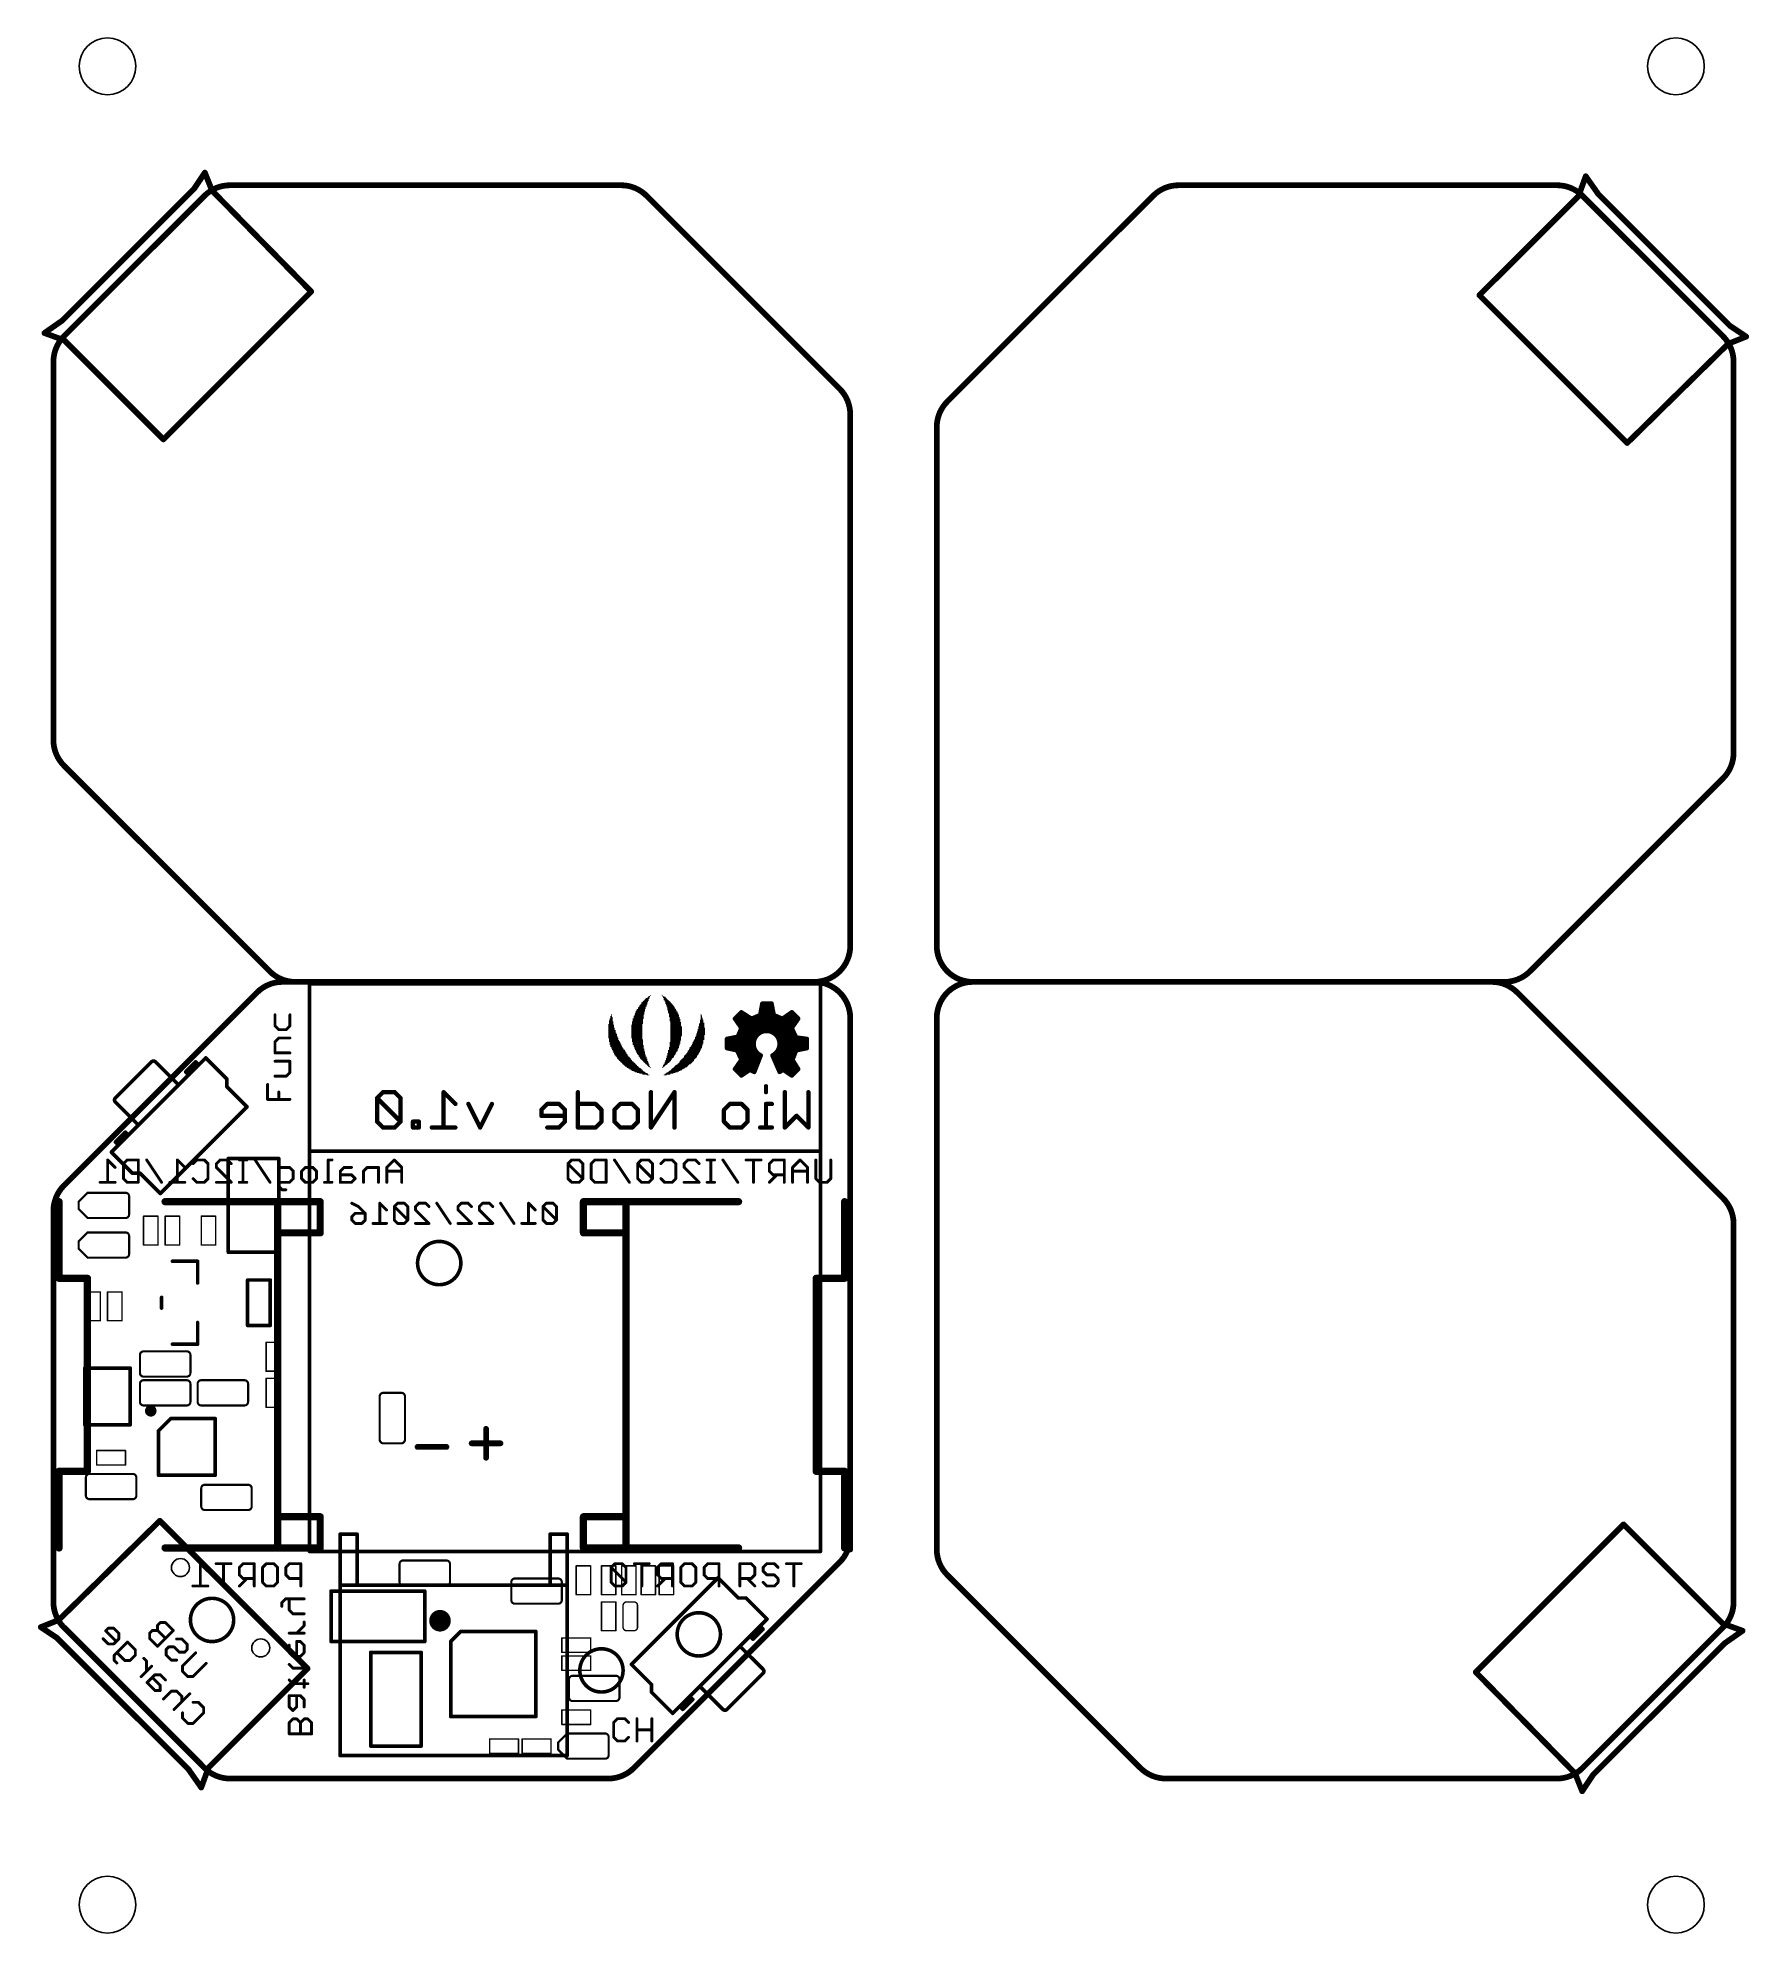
# Model space of a CAD drawing. Extents: x -0.5 to 59.7, y -5.4 to 61.3.
import ezdxf

# ---------------------------------------------------------------- set-up
doc = ezdxf.new("R2010")
doc.units = 0
for name, color, linetype in [('20', 213, 'CONTINUOUS'), ('21', 253, 'CONTINUOUS'), ('22', 140, 'CONTINUOUS')]:
    doc.layers.add(name, color=color, linetype=linetype)

# ---------------------------------------------------------------- blocks, each defined once
blk = doc.blocks.new('RECT')
blk.add_solid([(-0.5, -0.5), (0.5, -0.5), (-0.5, 0.5), (0.5, 0.5)])

msp = doc.modelspace()

# ---------------------------------------------------------------- linework, layer by layer
at = {"layer": '20'}
for points, const_width in [([(6.2184, 56.134, 0.1989), (5.3204, 55.762)], 0.2032), ([(6.2184, 56.1848, 1), (6.2184, 56.0832)], 0.1016), ([(6.2184, 56.0832, 1), (6.2184, 56.1848)], 0.1016), ([(20.8945, 55.762, 0.1989), (19.9965, 56.134)], 0.2032), ([(19.9965, 56.1848, 1), (19.9965, 56.0832)], 0.1016), ([(19.9965, 56.0832, 1), (19.9965, 56.1848)], 0.1016), ([(39.634, 56.134, 0.1989), (38.736, 55.762)], 0.2032), ([(39.634, 56.1848, 1), (39.634, 56.0832)], 0.1016), ([(39.634, 56.0832, 1), (39.634, 56.1848)], 0.1016), ([(53.8616, 55.762, 0.1989), (52.9636, 56.134)], 0.2032), ([(52.9636, 56.1848, 1), (52.9636, 56.0832)], 0.1016), ([(52.9636, 56.0832, 1), (52.9636, 56.1848)], 0.1016), ([(5.2845, 55.7979, 1), (5.3563, 55.7261)], 0.1016), ([(5.3563, 55.7261, 1), (5.2845, 55.7979)], 0.1016), ([(20.9304, 55.7979, 1), (20.8586, 55.7261)], 0.1016), ([(20.8586, 55.7261, 1), (20.9304, 55.7979)], 0.1016), ([(38.7, 55.7979, 1), (38.7719, 55.7261)], 0.1016), ([(38.7719, 55.7261, 1), (38.7, 55.7979)], 0.1016), ([(53.8975, 55.7979, 1), (53.8257, 55.7261)], 0.1016), ([(53.8257, 55.7261, 1), (53.8975, 55.7979)], 0.1016), ([(0.372, 50.8136, 0.1989), (0, 49.9156)], 0.2032), ([(0.3361, 50.8495, 1), (0.4079, 50.7777)], 0.1016), ([(0.4079, 50.7777, 1), (0.3361, 50.8495)], 0.1016), ([(59.182, 49.9156, 0.1989), (58.81, 50.8136)], 0.2032), ([(58.8459, 50.8495, 1), (58.7741, 50.7777)], 0.1016), ([(58.7741, 50.7777, 1), (58.8459, 50.8495)], 0.1016), ([(0.0508, 49.9156, 1), (-0.0508, 49.9156)], 0.1016), ([(-0.0508, 49.9156, 1), (0.0508, 49.9156)], 0.1016), ([(59.2328, 49.9156, 1), (59.1312, 49.9156)], 0.1016), ([(59.1312, 49.9156, 1), (59.2328, 49.9156)], 0.1016), ([(28.067, 48.0635, 0.1989), (27.695, 48.9615)], 0.2032), ([(27.7309, 48.9974, 1), (27.6591, 48.9256)], 0.1016), ([(27.6591, 48.9256, 1), (27.7309, 48.9974)], 0.1016), ([(28.1178, 48.0635, 1), (28.0162, 48.0635)], 0.1016), ([(28.0162, 48.0635, 1), (28.1178, 48.0635)], 0.1016), ([(31.487, 48.513, 0.1989), (31.115, 47.615)], 0.2032), ([(31.4511, 48.549, 1), (31.5229, 48.4771)], 0.1016), ([(31.5229, 48.4771, 1), (31.4511, 48.549)], 0.1016), ([(31.1658, 47.615, 1), (31.0642, 47.615)], 0.1016), ([(31.0642, 47.615, 1), (31.1658, 47.615)], 0.1016), ([(0, 36.586, 0.1989), (0.372, 35.688)], 0.2032), ([(0.0508, 36.586, 1), (-0.0508, 36.586)], 0.1016), ([(-0.0508, 36.586, 1), (0.0508, 36.586)], 0.1016), ([(58.81, 35.2395, 0.1989), (59.182, 36.1375)], 0.2032), ([(59.2328, 36.1375, 1), (59.1312, 36.1375)], 0.1016), ([(59.1312, 36.1375, 1), (59.2328, 36.1375)], 0.1016), ([(0.4079, 35.7239, 1), (0.3361, 35.652)], 0.1016), ([(0.3361, 35.652, 1), (0.4079, 35.7239)], 0.1016), ([(58.7741, 35.2754, 1), (58.8459, 35.2036)], 0.1016), ([(58.8459, 35.2036, 1), (58.7741, 35.2754)], 0.1016), ([(26.797, 28.067, 0.4142), (28.067, 29.337)], 0.2032), ([(28.1178, 29.337, 1), (28.0162, 29.337)], 0.1016), ([(28.0162, 29.337, 1), (28.1178, 29.337)], 0.1016), ([(31.115, 29.337, 0.4142), (32.385, 28.067)], 0.2032), ([(31.1658, 29.337, 1), (31.0642, 29.337)], 0.1016), ([(31.0642, 29.337, 1), (31.1658, 29.337)], 0.1016), ([(8.0705, 28.067, 0.1989), (7.1725, 27.695)], 0.2032), ([(7.6569, 28.4749, 1), (7.585, 28.4031)], 0.1016), ([(7.621, 28.439, 0.1989), (8.519, 28.067)], 0.2032), ([(7.585, 28.4031, 1), (7.6569, 28.4749)], 0.1016), ([(8.0705, 28.1178, 1), (8.0705, 28.0162)], 0.1016), ([(8.0705, 28.0162, 1), (8.0705, 28.1178)], 0.1016), ([(8.519, 28.1178, 1), (8.519, 28.0162)], 0.1016), ([(8.519, 28.0162, 1), (8.519, 28.1178)], 0.1016), ([(8.519, 28.0162, 1), (8.519, 28.1178)], 0.1016), ([(28.067, 26.797, 0.4142), (26.797, 28.067)], 0.2032), ([(26.797, 28.1178, 1), (26.797, 28.0162)], 0.1016), ([(26.797, 28.1178, 1), (26.797, 28.0162)], 0.1016), ([(26.797, 28.0162, 1), (26.797, 28.1178)], 0.1016), ([(32.385, 28.067, 0.4142), (31.115, 26.797)], 0.2032), ([(32.385, 28.1178, 1), (32.385, 28.0162)], 0.1016), ([(32.385, 28.0162, 1), (32.385, 28.1178)], 0.1016), ([(32.385, 28.0162, 1), (32.385, 28.1178)], 0.1016), ([(51.561, 27.695, 0.1989), (50.663, 28.067)], 0.2032), ([(50.663, 28.1178, 1), (50.663, 28.0162)], 0.1016), ([(50.663, 28.1178, 1), (50.663, 28.0162)], 0.1016), ([(50.663, 28.0162, 1), (50.663, 28.1178)], 0.1016), ([(51.1115, 28.067, 0.1989), (52.0095, 28.439)], 0.2032), ([(51.1115, 28.1178, 1), (51.1115, 28.0162)], 0.1016), ([(51.1115, 28.0162, 1), (51.1115, 28.1178)], 0.1016), ([(51.9736, 28.4749, 1), (52.0454, 28.4031)], 0.1016), ([(52.0454, 28.4031, 1), (51.9736, 28.4749)], 0.1016), ([(7.1366, 27.7309, 1), (7.2084, 27.6591)], 0.1016), ([(7.2084, 27.6591, 1), (7.1366, 27.7309)], 0.1016), ([(51.597, 27.7309, 1), (51.5251, 27.6591)], 0.1016), ([(51.5251, 27.6591, 1), (51.597, 27.7309)], 0.1016), ([(28.1178, 26.797, 1), (28.0162, 26.797)], 0.1016), ([(28.0162, 26.797, 1), (28.1178, 26.797)], 0.1016), ([(31.1658, 26.797, 1), (31.0642, 26.797)], 0.1016), ([(31.0642, 26.797, 1), (31.1658, 26.797)], 0.1016), ([(0.372, 20.8945, 0.1989), (0, 19.9965)], 0.2032), ([(0.3361, 20.9304, 1), (0.4079, 20.8586)], 0.1016), ([(0.4079, 20.8586, 1), (0.3361, 20.9304)], 0.1016), ([(0.0508, 19.9965, 1), (-0.0508, 19.9965)], 0.1016), ([(-0.0508, 19.9965, 1), (0.0508, 19.9965)], 0.1016), ([(58.8459, 20.482, 1), (58.7741, 20.4101)], 0.1016), ([(59.182, 19.548, 0.1989), (58.81, 20.446)], 0.2032), ([(58.7741, 20.4101, 1), (58.8459, 20.482)], 0.1016), ([(59.2328, 19.548, 1), (59.1312, 19.548)], 0.1016), ([(59.1312, 19.548, 1), (59.2328, 19.548)], 0.1016), ([(27.695, 7.621, 0.1989), (28.067, 8.519)], 0.2032), ([(28.1178, 8.519, 1), (28.0162, 8.519)], 0.1016), ([(28.1178, 8.519, 1), (28.0162, 8.519)], 0.1016), ([(28.0162, 8.519, 1), (28.1178, 8.519)], 0.1016), ([(28.0162, 8.0705, 1), (28.1178, 8.0705)], 0.1016), ([(31.115, 8.0705, 0.1989), (31.487, 7.1725)], 0.2032), ([(31.1658, 8.0705, 1), (31.0642, 8.0705)], 0.1016), ([(31.0642, 8.0705, 1), (31.1658, 8.0705)], 0.1016), ([(27.6591, 7.6569, 1), (27.7309, 7.585)], 0.1016), ([(27.7309, 7.585, 1), (27.6591, 7.6569)], 0.1016), ([(31.5229, 7.2084, 1), (31.4511, 7.1366)], 0.1016), ([(31.4511, 7.1366, 1), (31.5229, 7.2084)], 0.1016), ([(0, 6.2184, 0.1989), (0.372, 5.3204)], 0.2032), ([(0.0508, 6.2184, 1), (-0.0508, 6.2184)], 0.1016), ([(-0.0508, 6.2184, 1), (0.0508, 6.2184)], 0.1016), ([(58.81, 5.3204, 0.1989), (59.182, 6.2184)], 0.2032), ([(59.2328, 6.2184, 1), (59.1312, 6.2184)], 0.1016), ([(59.1312, 6.2184, 1), (59.2328, 6.2184)], 0.1016), ([(0.4079, 5.3563, 1), (0.3361, 5.2845)], 0.1016), ([(0.3361, 5.2845, 1), (0.4079, 5.3563)], 0.1016), ([(58.7741, 5.3563, 1), (58.8459, 5.2845)], 0.1016), ([(58.8459, 5.2845, 1), (58.7741, 5.3563)], 0.1016), ([(5.3204, 0.372, 0.1989), (6.2184, 0)], 0.2032), ([(5.3563, 0.4079, 1), (5.2845, 0.3361)], 0.1016), ([(5.2845, 0.3361, 1), (5.3563, 0.4079)], 0.1016), ([(6.2184, 0.0508, 1), (6.2184, -0.0508)], 0.1016), ([(6.2184, -0.0508, 1), (6.2184, 0.0508)], 0.1016), ([(19.548, 0, 0.1989), (20.446, 0.372)], 0.2032), ([(19.548, 0.0508, 1), (19.548, -0.0508)], 0.1016), ([(19.548, -0.0508, 1), (19.548, 0.0508)], 0.1016), ([(20.4101, 0.4079, 1), (20.482, 0.3361)], 0.1016), ([(20.482, 0.3361, 1), (20.4101, 0.4079)], 0.1016), ([(38.2875, 0.372, 0.1989), (39.1855, 0)], 0.2032), ([(38.3234, 0.4079, 1), (38.2516, 0.3361)], 0.1016), ([(38.2516, 0.3361, 1), (38.3234, 0.4079)], 0.1016), ([(39.1855, 0.0508, 1), (39.1855, -0.0508)], 0.1016), ([(39.1855, -0.0508, 1), (39.1855, 0.0508)], 0.1016), ([(52.9636, 0, 0.1989), (53.8616, 0.372)], 0.2032), ([(52.9636, 0.0508, 1), (52.9636, -0.0508)], 0.1016), ([(52.9636, -0.0508, 1), (52.9636, 0.0508)], 0.1016), ([(53.8257, 0.4079, 1), (53.8975, 0.3361)], 0.1016), ([(53.8975, 0.3361, 1), (53.8257, 0.4079)], 0.1016)]:
    msp.add_lwpolyline(points, format="xyb", dxfattribs=dict(at, const_width=const_width))
at = {"layer": '20', "const_width": 0.2032}
for points in [[(19.9965, 56.134), (6.2184, 56.134)], [(52.9636, 56.134), (39.634, 56.134)], [(5.3204, 55.762), (0.372, 50.8136)], [(27.695, 48.9615), (20.8945, 55.762)], [(38.736, 55.762), (31.487, 48.513)], [(58.81, 50.8136), (53.8616, 55.762)], [(0, 49.9156), (0, 36.586)], [(59.182, 36.1375), (59.182, 49.9156)], [(28.067, 48.0635), (28.067, 29.337)], [(31.115, 47.615), (31.115, 29.337)], [(0.372, 35.688), (7.621, 28.439)], [(52.0095, 28.439), (58.81, 35.2395)], [(8.519, 28.067), (8.0705, 28.067)], [(8.519, 28.067), (26.797, 28.067)], [(50.663, 28.067), (32.385, 28.067)], [(50.663, 28.067), (51.1115, 28.067)], [(7.1725, 27.695), (0.372, 20.8945)], [(58.81, 20.446), (51.561, 27.695)], [(28.067, 8.519), (28.067, 26.797)], [(31.115, 26.797), (31.115, 8.0705)], [(0, 19.9965), (0, 6.2184)], [(59.182, 6.2184), (59.182, 19.548)], [(28.067, 8.519), (28.067, 8.0705)], [(20.446, 0.372), (27.695, 7.621)], [(31.487, 7.1725), (38.2875, 0.372)], [(0.372, 5.3204), (5.3204, 0.372)], [(53.8616, 0.372), (58.81, 5.3204)], [(6.2184, 0), (19.548, 0)], [(39.1855, 0), (52.9636, 0)]]:
    msp.add_lwpolyline(points, dxfattribs=at)
at = {"layer": '20'}
for centre, radius in [((1.905, 60.325), 1), ((57.15, 60.325), 1), ((4.4762, 7.4316), 0.3175), ((7.3046, 4.6032), 0.3175), ((1.905, -4.445), 1), ((57.15, -4.445), 1)]:
    msp.add_circle(centre, radius, dxfattribs=at)
at = {"layer": '21'}
for points, const_width in [([(0.3175, 51.3715), (4.953, 56.007)], 0.2032), ([(4.953, 56.007), (5.334, 56.5785)], 0.2032), ([(5.334, 56.5785), (5.588, 55.9435)], 0.2032), ([(53.721, 55.753), (53.975, 56.4515)], 0.2032), ([(53.975, 56.4515), (54.4195, 55.8165)], 0.2032), ([(5.588, 55.9435), (9.0805, 52.3875)], 0.2032), ([(50.2285, 52.2605), (53.721, 55.753)], 0.2032), ([(54.4195, 55.8165), (59.055, 51.181)], 0.2032), ([(9.0805, 52.3875), (3.8735, 47.1805)], 0.2032), ([(55.4355, 47.0535), (50.2285, 52.2605)], 0.2032), ([(-0.3175, 50.927), (0.3175, 51.3715)], 0.2032), ([(0.381, 50.673), (-0.3175, 50.927)], 0.2032), ([(3.8735, 47.1805), (0.381, 50.673)], 0.2032), ([(59.6265, 50.8), (58.9915, 50.546)], 0.2032), ([(59.055, 51.181), (59.6265, 50.8)], 0.2032), ([(58.9915, 50.546), (55.4355, 47.0535)], 0.2032), ([(27.017, 28.001), (9.017, 28.001)], 0.127), ([(9.017, 28.001), (9.017, 22.101)], 0.127), ([(27.017, 22.101), (27.017, 28.001)], 0.127), ([(7.8058, 26.9079), (7.8058, 26.5139)], 0.1016), ([(8.3312, 26.5139), (8.3312, 26.9079)], 0.1016), ([(7.8058, 26.5139), (7.9372, 26.3825)], 0.1016), ([(7.8058, 25.958), (7.9372, 26.0893)], 0.1016), ([(7.9372, 26.3825), (8.1999, 26.3825)], 0.1016), ([(7.9372, 26.0893), (8.3312, 26.0893)], 0.1016), ([(8.1999, 26.3825), (8.3312, 26.5139)], 0.1016), ([(5.1168, 25.1437), (5.3642, 25.3912)], 0.127), ([(5.3642, 25.3912), (6.1067, 24.6487)], 0.127), ([(7.8058, 25.564), (7.8058, 25.958)], 0.1016), ([(8.3312, 25.564), (7.8058, 25.564)], 0.1016), ([(2.1823, 23.9769), (3.455, 25.2497)], 0.127), ([(3.5965, 25.2497), (4.4096, 24.4366)], 0.127), ([(4.4096, 24.4366), (4.7632, 24.7901)], 0.127), ([(4.6571, 24.8962), (5.0107, 25.2497)], 0.127), ([(4.7632, 24.7901), (4.6571, 24.8962)], 0.127), ([(4.7278, 24.8962), (5.0107, 25.179)], 0.127), ([(4.7632, 24.7901), (5.1168, 25.1437)], 0.127), ([(5.0107, 25.2497), (5.1168, 25.1437)], 0.127), ([(6.1067, 24.6487), (6.1067, 24.3786)], 0.127), ([(8.3312, 25.2708), (7.8058, 25.2708)], 0.1016), ([(7.8058, 24.7454), (8.1999, 24.7454)], 0.1016), ([(8.1999, 24.7454), (8.3312, 24.8767)], 0.1016), ([(8.3312, 24.8767), (8.3312, 25.2708)], 0.1016), ([(2.9954, 23.0224), (4.4096, 24.4366)], 0.127), ([(6.1067, 24.3786), (6.8202, 23.6651)], 0.127), ([(7.5431, 23.9268), (7.5431, 24.4522)], 0.1016), ([(7.9372, 23.9268), (7.9372, 24.1895)], 0.1016), ([(2.9954, 23.0224), (2.1823, 23.8355)], 0.127), ([(6.8202, 23.6651), (3.7669, 20.6118)], 0.127), ([(8.3312, 23.9268), (7.5431, 23.9268)], 0.1016), ([(2.5358, 22.7749), (2.1823, 22.4213)], 0.127), ([(2.5358, 22.7042), (2.253, 22.4213)], 0.127), ([(2.6419, 22.6688), (2.2883, 22.3152)], 0.127), ([(2.6419, 22.6688), (2.5358, 22.7749)], 0.127), ([(2.9954, 23.0224), (2.6419, 22.6688)], 0.127), ([(2.2883, 22.3152), (2.0408, 22.0678)], 0.127), ([(2.7833, 21.3253), (2.0408, 22.0678)], 0.127), ([(2.1823, 22.4213), (2.2883, 22.3152)], 0.127), ([(9.017, 22.101), (9.017, 8.001)], 0.127), ([(9.017, 22.101), (27.017, 22.101)], 0.127), ([(27.017, 8.001), (27.017, 22.101)], 0.127), ([(3.0534, 21.3253), (2.7833, 21.3253)], 0.127), ([(3.7669, 20.6118), (3.0534, 21.3253)], 0.127), ([(6.1595, 21.844), (7.9375, 21.844)], 0.127), ([(6.1595, 18.542), (6.1595, 21.844)], 0.127), ([(7.9375, 21.844), (7.9375, 18.542)], 0.127), ([(0.889, 20.32), (1.2065, 20.6375)], 0.0762), ([(0.889, 20.066), (0.889, 20.32)], 0.0762), ([(1.2065, 19.7485), (0.889, 20.066)], 0.0762), ([(1.2065, 20.6375), (2.54, 20.6375)], 0.0762), ([(2.667, 20.5105), (2.667, 19.8755)], 0.0762), ([(2.54, 19.7485), (1.2065, 19.7485)], 0.0762), ([(3.175, 18.796), (3.175, 19.812)], 0.0508), ([(3.175, 19.812), (3.683, 19.812)], 0.0508), ([(3.683, 19.812), (3.683, 18.796)], 0.0508), ([(3.937, 18.796), (3.937, 19.812)], 0.0508), ([(3.937, 19.812), (4.445, 19.812)], 0.0508), ([(4.445, 19.812), (4.445, 18.796)], 0.0508), ([(5.207, 18.796), (5.207, 19.812)], 0.0508), ([(5.207, 19.812), (5.715, 19.812)], 0.0508), ([(5.715, 19.812), (5.715, 18.796)], 0.0508), ([(0.889, 18.923), (1.2065, 19.2405)], 0.0762), ([(0.889, 18.669), (0.889, 18.923)], 0.0762), ([(1.2065, 18.3515), (0.889, 18.669)], 0.0762), ([(1.2065, 19.2405), (2.54, 19.2405)], 0.0762), ([(2.667, 19.1135), (2.667, 18.4785)], 0.0762), ([(3.683, 18.796), (3.175, 18.796)], 0.0508), ([(4.445, 18.796), (3.937, 18.796)], 0.0508), ([(5.715, 18.796), (5.207, 18.796)], 0.0508), ([(2.54, 18.3515), (1.2065, 18.3515)], 0.0762), ([(5.08, 18.2245), (4.191, 18.2245)], 0.127), ([(5.08, 17.4625), (5.08, 18.2245)], 0.127), ([(7.9375, 18.542), (6.1595, 18.542)], 0.127), ([(7.639, 17.564), (6.839, 17.564)], 0.127), ([(6.839, 17.564), (6.839, 15.964)], 0.127), ([(7.639, 15.964), (7.639, 17.564)], 0.127), ([(1.143, 16.129), (1.143, 17.145)], 0.0508), ([(1.143, 17.145), (1.651, 17.145)], 0.0508), ([(1.651, 17.145), (1.651, 16.129)], 0.0508), ([(1.905, 16.129), (1.905, 17.145)], 0.0508), ([(1.905, 17.145), (2.413, 17.145)], 0.0508), ([(2.413, 17.145), (2.413, 16.129)], 0.0508), ([(3.81, 16.9545), (3.81, 16.5735)], 0.127), ([(1.651, 16.129), (1.143, 16.129)], 0.0508), ([(2.413, 16.129), (1.905, 16.129)], 0.0508), ([(5.08, 15.3035), (5.08, 16.0655)], 0.127), ([(6.839, 15.964), (7.639, 15.964)], 0.127), ([(4.191, 15.3035), (5.08, 15.3035)], 0.127), ([(7.493, 14.351), (7.493, 15.367)], 0.0508), ([(7.493, 15.367), (8.001, 15.367)], 0.0508), ([(8.001, 15.367), (8.001, 14.351)], 0.0508), ([(3.048, 14.2875), (3.048, 14.9225)], 0.0762), ([(3.175, 15.0495), (4.699, 15.0495)], 0.0762), ([(4.826, 14.9225), (4.826, 14.2875)], 0.0762), ([(2.705, 14.462), (1.105, 14.462)], 0.127), ([(1.105, 14.462), (1.105, 12.462)], 0.127), ([(2.705, 12.462), (2.705, 14.462)], 0.127), ([(4.699, 14.1605), (3.175, 14.1605)], 0.0762), ([(3.175, 14.0335), (4.699, 14.0335)], 0.0762), ([(5.207, 14.0335), (6.731, 14.0335)], 0.0762), ([(8.001, 14.351), (7.493, 14.351)], 0.0508), ([(7.493, 13.081), (7.493, 14.097)], 0.0508), ([(7.493, 14.097), (8.001, 14.097)], 0.0508), ([(8.001, 14.097), (8.001, 13.081)], 0.0508), ([(3.048, 13.2715), (3.048, 13.9065)], 0.0762), ([(4.826, 13.9065), (4.826, 13.2715)], 0.0762), ([(5.08, 13.2715), (5.08, 13.9065)], 0.0762), ([(6.858, 13.9065), (6.858, 13.2715)], 0.0762), ([(4.699, 13.1445), (3.175, 13.1445)], 0.0762), ([(3.699, 12.2483), (4.1347, 12.684)], 0.127), ([(4.1347, 12.684), (5.699, 12.684)], 0.127), ([(6.731, 13.1445), (5.207, 13.1445)], 0.0762), ([(5.699, 12.684), (5.699, 10.684)], 0.127), ([(8.001, 13.081), (7.493, 13.081)], 0.0508), ([(1.105, 12.462), (2.705, 12.462)], 0.127), ([(3.699, 10.684), (3.699, 12.2483)], 0.127), ([(1.524, 11.049), (1.524, 11.557)], 0.0508), ([(1.524, 11.557), (2.54, 11.557)], 0.0508), ([(2.54, 11.557), (2.54, 11.049)], 0.0508), ([(1.27, 10.7315), (2.794, 10.7315)], 0.0762), ([(2.54, 11.049), (1.524, 11.049)], 0.0508), ([(5.699, 10.684), (3.699, 10.684)], 0.127), ([(1.143, 9.9695), (1.143, 10.6045)], 0.0762), ([(2.921, 10.6045), (2.921, 9.9695)], 0.0762), ([(5.207, 9.5885), (5.207, 10.2235)], 0.0762), ([(5.334, 10.3505), (6.858, 10.3505)], 0.0762), ([(6.985, 10.2235), (6.985, 9.5885)], 0.0762), ([(2.794, 9.8425), (1.27, 9.8425)], 0.0762), ([(6.858, 9.4615), (5.334, 9.4615)], 0.0762), ([(0.1905, 5.588), (3.7465, 9.0805)], 0.2032), ([(0.1982, 5.5578), (3.7337, 9.0933)], 0.127), ([(3.7465, 9.0805), (8.9535, 3.8735)], 0.2032), ([(3.7337, 9.0933), (8.9663, 3.8607)], 0.127), ([(50.1015, 3.7465), (55.3085, 8.9535)], 0.2032), ([(55.3085, 8.9535), (58.801, 5.461)], 0.2032), ([(9.017, 8.001), (27.017, 8.001)], 0.127), ([(12.192, 6.9215), (12.192, 7.5565)], 0.0762), ([(12.319, 7.6835), (13.843, 7.6835)], 0.0762), ([(13.97, 7.5565), (13.97, 6.9215)], 0.0762), ([(18.415, 7.493), (18.923, 7.493)], 0.0508), ([(18.415, 6.477), (18.415, 7.493)], 0.0508), ([(18.923, 7.493), (18.923, 6.477)], 0.0508), ([(19.304, 6.477), (19.304, 7.493)], 0.0508), ([(19.304, 7.493), (19.812, 7.493)], 0.0508), ([(19.812, 7.493), (19.812, 6.477)], 0.0508), ([(20.0152, 7.493), (20.5232, 7.493)], 0.0508), ([(20.0152, 6.477), (20.0152, 7.493)], 0.0508), ([(20.5232, 7.493), (20.5232, 6.477)], 0.0508), ([(20.701, 6.477), (20.701, 7.493)], 0.0508), ([(20.701, 7.493), (21.209, 7.493)], 0.0508), ([(21.209, 7.493), (21.209, 6.477)], 0.0508), ([(21.336, 7.493), (21.844, 7.493)], 0.0508), ([(21.336, 6.477), (21.336, 7.493)], 0.0508), ([(21.844, 7.493), (21.844, 6.477)], 0.0508), ([(24.1808, 6.7818), (24.1808, 7.5699)], 0.1016), ([(24.1808, 7.5699), (24.5748, 7.5699)], 0.1016), ([(24.5748, 7.5699), (24.7062, 7.4385)], 0.1016), ([(24.7062, 7.4385), (24.7062, 7.1758)], 0.1016), ([(25.1307, 7.5699), (24.9994, 7.4385)], 0.1016), ([(24.9994, 7.4385), (24.9994, 7.3072)], 0.1016), ([(24.9994, 7.3072), (25.1307, 7.1758)], 0.1016), ([(25.3934, 7.5699), (25.1307, 7.5699)], 0.1016), ([(25.5248, 7.4385), (25.3934, 7.5699)], 0.1016), ([(25.818, 7.5699), (26.3433, 7.5699)], 0.1016), ([(26.0806, 6.7818), (26.0806, 7.5699)], 0.1016), ([(13.843, 6.7945), (12.319, 6.7945)], 0.0762), ([(16.129, 6.2865), (16.129, 6.9215)], 0.0762), ([(16.256, 7.0485), (17.78, 7.0485)], 0.0762), ([(17.907, 6.9215), (17.907, 6.2865)], 0.0762), ([(20.3578, 4.0209), (23.4111, 7.0742)], 0.127), ([(23.4111, 7.0742), (24.1246, 6.3607)], 0.127), ([(24.5748, 7.0445), (24.1808, 7.0445)], 0.1016), ([(24.4435, 7.0445), (24.7062, 6.7818)], 0.1016), ([(24.7062, 7.1758), (24.5748, 7.0445)], 0.1016), ([(25.1307, 6.7818), (24.9994, 6.9131)], 0.1016), ([(25.1307, 7.1758), (25.3934, 7.1758)], 0.1016), ([(25.3934, 6.7818), (25.1307, 6.7818)], 0.1016), ([(25.3934, 7.1758), (25.5248, 7.0445)], 0.1016), ([(25.5248, 6.9131), (25.3934, 6.7818)], 0.1016), ([(25.5248, 7.0445), (25.5248, 6.9131)], 0.1016), ([(9.779, 4.826), (9.779, 6.604)], 0.127), ([(9.779, 6.604), (13.081, 6.604)], 0.127), ([(13.081, 6.604), (13.081, 4.826)], 0.127), ([(17.78, 6.1595), (16.256, 6.1595)], 0.0762), ([(18.923, 6.477), (18.415, 6.477)], 0.0508), ([(19.812, 6.477), (19.304, 6.477)], 0.0508), ([(19.304, 6.223), (19.812, 6.223)], 0.0508), ([(19.304, 5.207), (19.304, 6.223)], 0.0508), ([(19.812, 6.223), (19.812, 5.207)], 0.0508), ([(20.5232, 6.477), (20.0152, 6.477)], 0.0508), ([(20.066, 5.334), (20.066, 6.096)], 0.0508), ([(20.193, 6.223), (20.447, 6.223)], 0.0508), ([(20.574, 6.096), (20.574, 5.334)], 0.0508), ([(21.209, 6.477), (20.701, 6.477)], 0.0508), ([(21.844, 6.477), (21.336, 6.477)], 0.0508), ([(24.1246, 6.3607), (24.3947, 6.3607)], 0.127), ([(24.3947, 6.3607), (25.1372, 5.6182)], 0.127), ([(-0.4445, 5.334), (0.1905, 5.588)], 0.2032), ([(0.127, 4.953), (-0.4445, 5.334)], 0.2032), ([(0.1982, 5.5578), (-0.4382, 5.3456)], 0.127), ([(0.1275, 4.9214), (-0.4382, 5.3456)], 0.127), ([(0.4103, 5.3456), (5.2186, 0.5373)], 0.127), ([(24.5361, 5.0172), (24.8897, 5.3708)], 0.127), ([(24.8897, 5.3708), (25.1372, 5.6182)], 0.127), ([(24.9957, 5.2647), (24.8897, 5.3708)], 0.127), ([(58.801, 5.461), (59.4995, 5.207)], 0.2032), ([(4.7625, 0.3175), (0.127, 4.953)], 0.2032), ([(0.1275, 4.9214), (4.7237, 0.3252)], 0.127), ([(13.081, 4.826), (9.779, 4.826)], 0.127), ([(13.994, 4.8294), (14.3476, 5.183)], 0.127), ([(13.994, 2.183), (13.994, 4.8294)], 0.127), ([(14.3476, 5.183), (16.994, 5.183)], 0.127), ([(16.994, 5.183), (16.994, 2.183)], 0.127), ([(17.907, 4.445), (17.907, 4.953)], 0.0508), ([(17.907, 4.953), (18.923, 4.953)], 0.0508), ([(18.923, 4.953), (18.923, 4.445)], 0.0508), ([(19.812, 5.207), (19.304, 5.207)], 0.0508), ([(20.447, 5.207), (20.193, 5.207)], 0.0508), ([(24.1826, 4.6636), (22.7684, 3.2494)], 0.127), ([(24.1826, 4.6636), (24.5361, 5.0172)], 0.127), ([(24.1826, 4.6636), (24.9957, 3.8505)], 0.127), ([(24.5361, 5.0172), (24.6422, 4.9111)], 0.127), ([(24.6422, 4.9111), (24.9957, 5.2647)], 0.127), ([(24.6422, 4.9818), (24.925, 5.2647)], 0.127), ([(58.8645, 4.7625), (54.229, 0.127)], 0.2032), ([(59.4995, 5.207), (58.8645, 4.7625)], 0.2032), ([(11.176, 1.143), (11.176, 4.445)], 0.127), ([(11.176, 4.445), (12.954, 4.445)], 0.127), ([(12.954, 4.445), (12.954, 1.143)], 0.127), ([(18.923, 4.445), (17.907, 4.445)], 0.0508), ([(17.907, 3.81), (17.907, 4.318)], 0.0508), ([(17.907, 4.318), (18.923, 4.318)], 0.0508), ([(18.923, 4.318), (18.923, 3.81)], 0.0508), ([(21.0713, 3.3074), (20.3578, 4.0209)], 0.127), ([(8.9535, 3.8735), (5.461, 0.381)], 0.2032), ([(8.9663, 3.8607), (5.4308, 0.3252)], 0.127), ([(18.923, 3.81), (17.907, 3.81)], 0.0508), ([(18.161, 2.8575), (18.161, 3.4925)], 0.0762), ([(18.288, 3.6195), (19.812, 3.6195)], 0.0762), ([(19.939, 3.4925), (19.939, 2.8575)], 0.0762), ([(21.0713, 3.0373), (21.0713, 3.3074)], 0.127), ([(24.9957, 3.709), (23.7229, 2.4363)], 0.127), ([(53.594, 0.1905), (50.1015, 3.7465)], 0.2032), ([(19.812, 2.7305), (18.288, 2.7305)], 0.0762), ([(21.8138, 2.2948), (21.0713, 3.0373)], 0.127), ([(22.4148, 2.8959), (22.0612, 2.5423)], 0.127), ([(22.5209, 2.7898), (22.1673, 2.4363)], 0.127), ([(22.4502, 2.7898), (22.1673, 2.507)], 0.127), ([(22.7684, 3.2494), (22.4148, 2.8959)], 0.127), ([(22.4148, 2.8959), (22.5209, 2.7898)], 0.127), ([(23.5815, 2.4363), (22.7684, 3.2494)], 0.127), ([(16.994, 2.183), (13.994, 2.183)], 0.127), ([(17.907, 1.905), (17.907, 2.413)], 0.0508), ([(17.907, 2.413), (18.923, 2.413)], 0.0508), ([(18.923, 2.413), (18.923, 1.905)], 0.0508), ([(19.8671, 2.1089), (19.7358, 1.9775)], 0.1016), ([(19.7358, 1.9775), (19.7358, 1.4521)], 0.1016), ([(20.1298, 2.1089), (19.8671, 2.1089)], 0.1016), ([(20.2612, 1.9775), (20.1298, 2.1089)], 0.1016), ([(20.5544, 1.3208), (20.5544, 2.1089)], 0.1016), ([(21.0798, 2.1089), (21.0798, 1.3208)], 0.1016), ([(22.0612, 2.5423), (21.8138, 2.2948)], 0.127), ([(22.1673, 2.4363), (22.0612, 2.5423)], 0.127), ([(15.367, 0.889), (15.367, 1.397)], 0.0508), ([(15.367, 1.397), (16.383, 1.397)], 0.0508), ([(16.383, 1.397), (16.383, 0.889)], 0.0508), ([(16.51, 0.889), (16.51, 1.397)], 0.0508), ([(16.51, 1.397), (17.526, 1.397)], 0.0508), ([(17.526, 1.397), (17.526, 0.889)], 0.0508), ([(17.78, 1.27), (18.0975, 1.5875)], 0.0762), ([(18.923, 1.905), (17.907, 1.905)], 0.0508), ([(18.0975, 1.5875), (19.431, 1.5875)], 0.0762), ([(19.558, 1.4605), (19.558, 0.8255)], 0.0762), ([(19.7358, 1.4521), (19.8671, 1.3208)], 0.1016), ([(19.8671, 1.3208), (20.1298, 1.3208)], 0.1016), ([(20.1298, 1.3208), (20.2612, 1.4521)], 0.1016), ([(20.5544, 1.7148), (21.0798, 1.7148)], 0.1016), ([(12.954, 1.143), (11.176, 1.143)], 0.127), ([(16.383, 0.889), (15.367, 0.889)], 0.0508), ([(17.526, 0.889), (16.51, 0.889)], 0.0508), ([(17.78, 1.016), (17.78, 1.27)], 0.0762), ([(18.0975, 0.6985), (17.78, 1.016)], 0.0762), ([(19.431, 0.6985), (18.0975, 0.6985)], 0.0762), ([(4.7237, 0.3252), (5.2186, -0.3112)], 0.127), ([(5.207, -0.3175), (4.7625, 0.3175)], 0.2032), ([(5.461, 0.381), (5.207, -0.3175)], 0.2032), ([(5.4308, 0.3252), (5.2186, -0.3112)], 0.127), ([(53.848, -0.4445), (53.594, 0.1905)], 0.2032), ([(54.229, 0.127), (53.848, -0.4445)], 0.2032)]:
    msp.add_lwpolyline(points, dxfattribs=dict(at, const_width=const_width))
for points, const_width in [([(4.9889, 55.9711, 1), (4.9171, 56.0429)], 0.1016), ([(5.3812, 56.5974, 1), (5.2868, 56.5596)], 0.1016), ([(5.3763, 56.5503, 1), (5.2917, 56.6067)], 0.1016), ([(54.0166, 56.4806, 1), (53.9334, 56.4224)], 0.1016), ([(54.0227, 56.4341, 1), (53.9273, 56.4689)], 0.1016), ([(4.9107, 56.0352, 1), (4.9953, 55.9788)], 0.1016), ([(5.6242, 55.9791, 1), (5.5518, 55.9079)], 0.1016), ([(5.5408, 55.9246, 1), (5.6352, 55.9624)], 0.1016), ([(53.6733, 55.7704, 1), (53.7687, 55.7356)], 0.1016), ([(53.7569, 55.7171, 1), (53.6851, 55.7889)], 0.1016), ([(54.4554, 55.8524, 1), (54.3836, 55.7806)], 0.1016), ([(54.3779, 55.7874, 1), (54.4611, 55.8456)], 0.1016), ([(9.0443, 52.3519, 1), (9.1167, 52.4231)], 0.1016), ([(9.1164, 52.3516, 1), (9.0446, 52.4234)], 0.1016), ([(50.2644, 52.2964, 1), (50.1926, 52.2246)], 0.1016), ([(50.1926, 52.2964, 1), (50.2644, 52.2246)], 0.1016), ([(0.2816, 51.4074, 1), (0.3534, 51.3356)], 0.1016), ([(0.3466, 51.3299, 1), (0.2884, 51.4131)], 0.1016), ([(-0.3001, 50.9747, 1), (-0.3349, 50.8793)], 0.1016), ([(-0.3466, 50.9686, 1), (-0.2884, 50.8854)], 0.1016), ([(0.4169, 50.7089, 1), (0.3451, 50.6371)], 0.1016), ([(0.3636, 50.6253, 1), (0.3984, 50.7207)], 0.1016), ([(59.0832, 51.2233, 1), (59.0268, 51.1387)], 0.1016), ([(59.0191, 51.1451, 1), (59.0909, 51.2169)], 0.1016), ([(59.5983, 50.7577, 1), (59.6547, 50.8423)], 0.1016), ([(59.6454, 50.7528, 1), (59.6076, 50.8472)], 0.1016), ([(58.9726, 50.5932, 1), (59.0104, 50.4988)], 0.1016), ([(59.0271, 50.5098, 1), (58.9559, 50.5822)], 0.1016), ([(3.8376, 47.2164, 1), (3.9094, 47.1446)], 0.1016), ([(3.8376, 47.1446, 1), (3.9094, 47.2164)], 0.1016), ([(55.3999, 47.0897, 1), (55.4711, 47.0173)], 0.1016), ([(55.3996, 47.0176, 1), (55.4714, 47.0894)], 0.1016), ([(9.017, 28.0328, 1), (9.017, 27.9693)], 0.0635), ([(9.0488, 28.001, 1), (8.9853, 28.001)], 0.0635), ([(27.0488, 28.001, 1), (26.9853, 28.001)], 0.0635), ([(27.017, 27.9693, 1), (27.017, 28.0328)], 0.0635), ([(7.8312, 26.9079, 1), (7.7804, 26.9079)], 0.0508), ([(8.3566, 26.9079, 1), (8.3058, 26.9079)], 0.0508), ([(7.7804, 26.5139, 1), (7.8312, 26.5139)], 0.0508), ([(7.8238, 26.5318, 1), (7.7879, 26.4959)], 0.0508), ([(7.9372, 26.4079, 1), (7.9372, 26.3571)], 0.0508), ([(7.9372, 26.1147, 1), (7.9372, 26.0639)], 0.0508), ([(7.9192, 26.3646, 1), (7.9551, 26.4005)], 0.0508), ([(7.9551, 26.0714, 1), (7.9192, 26.1073)], 0.0508), ([(8.1819, 26.4005, 1), (8.2178, 26.3646)], 0.0508), ([(8.1999, 26.3571, 1), (8.1999, 26.4079)], 0.0508), ([(8.3058, 26.5139, 1), (8.3566, 26.5139)], 0.0508), ([(8.3492, 26.4959, 1), (8.3132, 26.5318)], 0.0508), ([(8.3312, 26.0639, 1), (8.3312, 26.1147)], 0.0508), ([(5.3867, 25.4136, 1), (5.3418, 25.3687)], 0.0635), ([(5.3867, 25.3687, 1), (5.3418, 25.4136)], 0.0635), ([(7.8312, 25.958, 1), (7.7804, 25.958)], 0.0508), ([(7.7879, 25.976, 1), (7.8238, 25.94)], 0.0508), ([(7.8058, 25.5894, 1), (7.8058, 25.5386)], 0.0508), ([(7.7804, 25.564, 1), (7.8312, 25.564)], 0.0508), ([(8.3312, 25.5386, 1), (8.3312, 25.5894)], 0.0508), ([(3.5965, 25.2497, 0.4142), (3.455, 25.2497)], 0.127), ([(3.4326, 25.2722, 1), (3.4775, 25.2273)], 0.0635), ([(3.4775, 25.2273, 1), (3.4326, 25.2722)], 0.0635), ([(3.6189, 25.2722, 1), (3.574, 25.2273)], 0.0635), ([(3.574, 25.2273, 1), (3.6189, 25.2722)], 0.0635), ([(4.6796, 24.9186, 1), (4.6347, 24.8737)], 0.0635), ([(4.6347, 24.9186, 1), (4.6796, 24.8737)], 0.0635), ([(4.7054, 24.9186, 1), (4.7503, 24.8737)], 0.0635), ([(4.7407, 24.8126, 1), (4.7856, 24.7677)], 0.0635), ([(4.7856, 24.7677, 1), (4.7407, 24.8126)], 0.0635), ([(4.7407, 24.7677, 1), (4.7856, 24.8126)], 0.0635), ([(5.0331, 25.2722, 1), (4.9882, 25.2273)], 0.0635), ([(5.0331, 25.2273, 1), (4.9882, 25.2722)], 0.0635), ([(5.0331, 25.1566, 1), (4.9882, 25.2015)], 0.0635), ([(5.0943, 25.1661, 1), (5.1392, 25.1212)], 0.0635), ([(5.1392, 25.1212, 1), (5.0943, 25.1661)], 0.0635), ([(5.0943, 25.1212, 1), (5.1392, 25.1661)], 0.0635), ([(6.1384, 24.6487, 1), (6.075, 24.6487)], 0.0635), ([(7.8058, 25.2962, 1), (7.8058, 25.2454)], 0.0508), ([(7.8058, 24.7708, 1), (7.8058, 24.72)], 0.0508), ([(8.1819, 24.7633, 1), (8.2178, 24.7274)], 0.0508), ([(8.1999, 24.72, 1), (8.1999, 24.7708)], 0.0508), ([(8.3566, 25.2708, 1), (8.3058, 25.2708)], 0.0508), ([(8.3058, 24.8767, 1), (8.3566, 24.8767)], 0.0508), ([(8.3492, 24.8588, 1), (8.3132, 24.8947)], 0.0508), ([(8.3312, 25.2454, 1), (8.3312, 25.2962)], 0.0508), ([(2.1823, 23.9769, 0.4142), (2.1823, 23.8355)], 0.127), ([(2.2047, 23.9545, 1), (2.1598, 23.9994)], 0.0635), ([(4.3872, 24.459, 1), (4.4321, 24.4141)], 0.0635), ([(4.4321, 24.4141, 1), (4.3872, 24.459)], 0.0635), ([(4.3872, 24.4141, 1), (4.4321, 24.459)], 0.0635), ([(6.1292, 24.401, 1), (6.0842, 24.3561)], 0.0635), ([(6.075, 24.3786, 1), (6.1384, 24.3786)], 0.0635), ([(6.0842, 24.6262, 1), (6.1292, 24.6712)], 0.0635), ([(7.5685, 24.4522, 1), (7.5177, 24.4522)], 0.0508), ([(7.9626, 24.1895, 1), (7.9118, 24.1895)], 0.0508), ([(2.1598, 23.9994, 1), (2.2047, 23.9545)], 0.0635), ([(2.2047, 23.858, 1), (2.1598, 23.8131)], 0.0635), ([(2.1598, 23.8131, 1), (2.2047, 23.858)], 0.0635), ([(6.8426, 23.6427, 1), (6.7977, 23.6876)], 0.0635), ([(6.7977, 23.6427, 1), (6.8426, 23.6876)], 0.0635), ([(7.5431, 23.9522, 1), (7.5431, 23.9014)], 0.0508), ([(7.5177, 23.9268, 1), (7.5685, 23.9268)], 0.0508), ([(7.9118, 23.9268, 1), (7.9626, 23.9268)], 0.0508), ([(8.3312, 23.9014, 1), (8.3312, 23.9522)], 0.0508), ([(2.5583, 22.7973, 1), (2.5134, 22.7524)], 0.0635), ([(2.5583, 22.7524, 1), (2.5134, 22.7973)], 0.0635), ([(2.5583, 22.6817, 1), (2.5134, 22.7266)], 0.0635), ([(2.6194, 22.6913, 1), (2.6643, 22.6463)], 0.0635), ([(2.6194, 22.6463, 1), (2.6643, 22.6913)], 0.0635), ([(2.6643, 22.6463, 1), (2.6194, 22.6913)], 0.0635), ([(2.973, 23.0448, 1), (3.0179, 22.9999)], 0.0635), ([(3.0179, 22.9999, 1), (2.973, 23.0448)], 0.0635), ([(2.973, 22.9999, 1), (3.0179, 23.0448)], 0.0635), ([(2.0633, 22.0902, 1), (2.0184, 22.0453)], 0.0635), ([(2.0184, 22.0902, 1), (2.0633, 22.0453)], 0.0635), ([(2.2047, 22.4438, 1), (2.1598, 22.3989)], 0.0635), ([(2.1598, 22.4438, 1), (2.2047, 22.3989)], 0.0635), ([(2.2305, 22.4438, 1), (2.2754, 22.3989)], 0.0635), ([(2.2659, 22.3377, 1), (2.3108, 22.2928)], 0.0635), ([(2.2659, 22.2928, 1), (2.3108, 22.3377)], 0.0635), ([(2.3108, 22.2928, 1), (2.2659, 22.3377)], 0.0635), ([(9.017, 22.1328, 1), (9.017, 22.0693)], 0.0635), ([(9.0488, 22.101, 1), (8.9853, 22.101)], 0.0635), ([(8.9853, 22.101, 1), (9.0488, 22.101)], 0.0635), ([(27.0488, 22.101, 1), (26.9853, 22.101)], 0.0635), ([(26.9853, 22.101, 1), (27.0488, 22.101)], 0.0635), ([(27.017, 22.0693, 1), (27.017, 22.1328)], 0.0635), ([(2.7833, 21.357, 1), (2.7833, 21.2935)], 0.0635), ([(2.7608, 21.3028, 1), (2.8057, 21.3477)], 0.0635), ([(3.0759, 21.3477, 1), (3.031, 21.3028)], 0.0635), ([(3.0534, 21.2935, 1), (3.0534, 21.357)], 0.0635), ([(6.1595, 21.8758, 1), (6.1595, 21.8123)], 0.0635), ([(6.1913, 21.844, 1), (6.1278, 21.844)], 0.0635), ([(7.9692, 21.844, 1), (7.9058, 21.844)], 0.0635), ([(7.9375, 21.8123, 1), (7.9375, 21.8758)], 0.0635), ([(0.9081, 20.32, 1), (0.87, 20.32)], 0.0381), ([(0.8755, 20.3335, 1), (0.9025, 20.3065)], 0.0381), ([(0.9025, 20.0795, 1), (0.8755, 20.0525)], 0.0381), ([(0.87, 20.066, 1), (0.9081, 20.066)], 0.0381), ([(1.2065, 20.6565, 1), (1.2065, 20.6184)], 0.0381), ([(1.22, 20.624, 1), (1.193, 20.651)], 0.0381), ([(2.667, 20.5105, 0.4142), (2.54, 20.6375)], 0.0762), ([(2.54, 20.6565, 1), (2.54, 20.6184)], 0.0381), ([(2.54, 20.6184, 1), (2.54, 20.6565)], 0.0381), ([(2.6861, 20.5105, 1), (2.648, 20.5105)], 0.0381), ([(2.648, 20.5105, 1), (2.6861, 20.5105)], 0.0381), ([(3.7444, 20.6343, 1), (3.7893, 20.5894)], 0.0635), ([(3.7444, 20.5894, 1), (3.7893, 20.6343)], 0.0635), ([(1.2065, 19.7675, 1), (1.2065, 19.7294)], 0.0381), ([(1.193, 19.735, 1), (1.22, 19.762)], 0.0381), ([(2.54, 19.7485, 0.4142), (2.667, 19.8755)], 0.0762), ([(2.54, 19.7675, 1), (2.54, 19.7294)], 0.0381), ([(2.54, 19.7294, 1), (2.54, 19.7675)], 0.0381), ([(2.6861, 19.8755, 1), (2.648, 19.8755)], 0.0381), ([(2.648, 19.8755, 1), (2.6861, 19.8755)], 0.0381), ([(3.1877, 19.812, 1), (3.1623, 19.812)], 0.0254), ([(3.175, 19.8247, 1), (3.175, 19.7993)], 0.0254), ([(3.6957, 19.812, 1), (3.6703, 19.812)], 0.0254), ([(3.683, 19.7993, 1), (3.683, 19.8247)], 0.0254), ([(3.9497, 19.812, 1), (3.9243, 19.812)], 0.0254), ([(3.937, 19.8247, 1), (3.937, 19.7993)], 0.0254), ([(4.4577, 19.812, 1), (4.4323, 19.812)], 0.0254), ([(4.445, 19.7993, 1), (4.445, 19.8247)], 0.0254), ([(5.2197, 19.812, 1), (5.1943, 19.812)], 0.0254), ([(5.207, 19.8247, 1), (5.207, 19.7993)], 0.0254), ([(5.7277, 19.812, 1), (5.7023, 19.812)], 0.0254), ([(5.715, 19.7993, 1), (5.715, 19.8247)], 0.0254), ([(0.9081, 18.923, 1), (0.87, 18.923)], 0.0381), ([(0.8755, 18.9365, 1), (0.9025, 18.9095)], 0.0381), ([(0.9025, 18.6825, 1), (0.8755, 18.6555)], 0.0381), ([(1.2065, 19.2596, 1), (1.2065, 19.2215)], 0.0381), ([(1.22, 19.227, 1), (1.193, 19.254)], 0.0381), ([(2.667, 19.1135, 0.4142), (2.54, 19.2405)], 0.0762), ([(2.54, 19.2596, 1), (2.54, 19.2215)], 0.0381), ([(2.54, 19.2215, 1), (2.54, 19.2596)], 0.0381), ([(2.6861, 19.1135, 1), (2.648, 19.1135)], 0.0381), ([(2.648, 19.1135, 1), (2.6861, 19.1135)], 0.0381), ([(3.175, 18.8087, 1), (3.175, 18.7833)], 0.0254), ([(3.1623, 18.796, 1), (3.1877, 18.796)], 0.0254), ([(3.6703, 18.796, 1), (3.6957, 18.796)], 0.0254), ([(3.683, 18.7833, 1), (3.683, 18.8087)], 0.0254), ([(3.937, 18.8087, 1), (3.937, 18.7833)], 0.0254), ([(3.9243, 18.796, 1), (3.9497, 18.796)], 0.0254), ([(4.4323, 18.796, 1), (4.4577, 18.796)], 0.0254), ([(4.445, 18.7833, 1), (4.445, 18.8087)], 0.0254), ([(5.207, 18.8087, 1), (5.207, 18.7833)], 0.0254), ([(5.1943, 18.796, 1), (5.2197, 18.796)], 0.0254), ([(5.7023, 18.796, 1), (5.7277, 18.796)], 0.0254), ([(5.715, 18.7833, 1), (5.715, 18.8087)], 0.0254), ([(0.87, 18.669, 1), (0.9081, 18.669)], 0.0381), ([(1.2065, 18.3706, 1), (1.2065, 18.3325)], 0.0381), ([(1.193, 18.338, 1), (1.22, 18.365)], 0.0381), ([(2.54, 18.3515, 0.4142), (2.667, 18.4785)], 0.0762), ([(2.54, 18.3706, 1), (2.54, 18.3325)], 0.0381), ([(2.54, 18.3325, 1), (2.54, 18.3706)], 0.0381), ([(2.6861, 18.4785, 1), (2.648, 18.4785)], 0.0381), ([(2.648, 18.4785, 1), (2.6861, 18.4785)], 0.0381), ([(4.191, 18.2563, 1), (4.191, 18.1928)], 0.0635), ([(5.1117, 18.2245, 1), (5.0483, 18.2245)], 0.0635), ([(5.08, 18.1928, 1), (5.08, 18.2563)], 0.0635), ([(6.1595, 18.5738, 1), (6.1595, 18.5103)], 0.0635), ([(6.1278, 18.542, 1), (6.1913, 18.542)], 0.0635), ([(7.9058, 18.542, 1), (7.9692, 18.542)], 0.0635), ([(7.9375, 18.5103, 1), (7.9375, 18.5738)], 0.0635), ([(5.0483, 17.4625, 1), (5.1117, 17.4625)], 0.0635), ([(6.8708, 17.564, 1), (6.8073, 17.564)], 0.0635), ([(6.839, 17.5957, 1), (6.839, 17.5323)], 0.0635), ([(7.6707, 17.564, 1), (7.6073, 17.564)], 0.0635), ([(7.639, 17.5323, 1), (7.639, 17.5957)], 0.0635), ([(1.1557, 17.145, 1), (1.1303, 17.145)], 0.0254), ([(1.143, 17.1577, 1), (1.143, 17.1323)], 0.0254), ([(1.6637, 17.145, 1), (1.6383, 17.145)], 0.0254), ([(1.651, 17.1323, 1), (1.651, 17.1577)], 0.0254), ([(1.9177, 17.145, 1), (1.8923, 17.145)], 0.0254), ([(1.905, 17.1577, 1), (1.905, 17.1323)], 0.0254), ([(2.4257, 17.145, 1), (2.4003, 17.145)], 0.0254), ([(2.413, 17.1323, 1), (2.413, 17.1577)], 0.0254), ([(3.8418, 16.9545, 1), (3.7782, 16.9545)], 0.0635), ([(1.143, 16.1417, 1), (1.143, 16.1163)], 0.0254), ([(1.1303, 16.129, 1), (1.1557, 16.129)], 0.0254), ([(1.6383, 16.129, 1), (1.6637, 16.129)], 0.0254), ([(1.651, 16.1163, 1), (1.651, 16.1417)], 0.0254), ([(1.905, 16.1417, 1), (1.905, 16.1163)], 0.0254), ([(1.8923, 16.129, 1), (1.9177, 16.129)], 0.0254), ([(2.4003, 16.129, 1), (2.4257, 16.129)], 0.0254), ([(2.413, 16.1163, 1), (2.413, 16.1417)], 0.0254), ([(3.7782, 16.5735, 1), (3.8418, 16.5735)], 0.0635), ([(5.1117, 16.0655, 1), (5.0483, 16.0655)], 0.0635), ([(6.839, 15.9958, 1), (6.839, 15.9322)], 0.0635), ([(7.639, 15.9322, 1), (7.639, 15.9958)], 0.0635), ([(4.191, 15.3353, 1), (4.191, 15.2718)], 0.0635), ([(5.08, 15.2718, 1), (5.08, 15.3353)], 0.0635), ([(6.8073, 15.964, 1), (6.8708, 15.964)], 0.0635), ([(7.5057, 15.367, 1), (7.4803, 15.367)], 0.0254), ([(7.493, 15.3797, 1), (7.493, 15.3543)], 0.0254), ([(7.6073, 15.964, 1), (7.6707, 15.964)], 0.0635), ([(8.0137, 15.367, 1), (7.9883, 15.367)], 0.0254), ([(8.001, 15.3543, 1), (8.001, 15.3797)], 0.0254), ([(3.175, 15.0495, 0.4142), (3.048, 14.9225)], 0.0762), ([(3.0671, 14.9225, 1), (3.029, 14.9225)], 0.0381), ([(3.029, 14.9225, 1), (3.0671, 14.9225)], 0.0381), ([(3.175, 15.0686, 1), (3.175, 15.0305)], 0.0381), ([(3.175, 15.0305, 1), (3.175, 15.0686)], 0.0381), ([(4.699, 15.0686, 1), (4.699, 15.0305)], 0.0381), ([(4.826, 14.9225, 0.4142), (4.699, 15.0495)], 0.0762), ([(4.699, 15.0305, 1), (4.699, 15.0686)], 0.0381), ([(4.8451, 14.9225, 1), (4.807, 14.9225)], 0.0381), ([(4.807, 14.9225, 1), (4.8451, 14.9225)], 0.0381), ([(5.0483, 15.3035, 1), (5.1117, 15.3035)], 0.0635), ([(1.105, 14.4938, 1), (1.105, 14.4303)], 0.0635), ([(1.1367, 14.462, 1), (1.0733, 14.462)], 0.0635), ([(2.7368, 14.462, 1), (2.6732, 14.462)], 0.0635), ([(2.705, 14.4303, 1), (2.705, 14.4938)], 0.0635), ([(3.048, 14.2875, 0.4142), (3.175, 14.1605)], 0.0762), ([(3.0671, 14.2875, 1), (3.029, 14.2875)], 0.0381), ([(3.029, 14.2875, 1), (3.0671, 14.2875)], 0.0381), ([(3.175, 14.0335, 0.4142), (3.048, 13.9065)], 0.0762), ([(3.175, 14.1796, 1), (3.175, 14.1415)], 0.0381), ([(3.175, 14.0526, 1), (3.175, 14.0145)], 0.0381), ([(3.175, 14.1415, 1), (3.175, 14.1796)], 0.0381), ([(3.175, 14.0145, 1), (3.175, 14.0526)], 0.0381), ([(4.699, 14.1605, 0.4142), (4.826, 14.2875)], 0.0762), ([(4.699, 14.1796, 1), (4.699, 14.1415)], 0.0381), ([(4.826, 13.9065, 0.4142), (4.699, 14.0335)], 0.0762), ([(4.699, 14.0526, 1), (4.699, 14.0145)], 0.0381), ([(4.699, 14.1415, 1), (4.699, 14.1796)], 0.0381), ([(4.699, 14.0145, 1), (4.699, 14.0526)], 0.0381), ([(4.8451, 14.2875, 1), (4.807, 14.2875)], 0.0381), ([(4.807, 14.2875, 1), (4.8451, 14.2875)], 0.0381), ([(5.207, 14.0335, 0.4142), (5.08, 13.9065)], 0.0762), ([(5.207, 14.0526, 1), (5.207, 14.0145)], 0.0381), ([(5.207, 14.0145, 1), (5.207, 14.0526)], 0.0381), ([(6.858, 13.9065, 0.4142), (6.731, 14.0335)], 0.0762), ([(6.731, 14.0526, 1), (6.731, 14.0145)], 0.0381), ([(6.731, 14.0145, 1), (6.731, 14.0526)], 0.0381), ([(7.493, 14.3637, 1), (7.493, 14.3383)], 0.0254), ([(7.4803, 14.351, 1), (7.5057, 14.351)], 0.0254), ([(7.5057, 14.097, 1), (7.4803, 14.097)], 0.0254), ([(7.493, 14.1097, 1), (7.493, 14.0843)], 0.0254), ([(7.9883, 14.351, 1), (8.0137, 14.351)], 0.0254), ([(8.0137, 14.097, 1), (7.9883, 14.097)], 0.0254), ([(8.001, 14.3383, 1), (8.001, 14.3637)], 0.0254), ([(8.001, 14.0843, 1), (8.001, 14.1097)], 0.0254), ([(3.0671, 13.9065, 1), (3.029, 13.9065)], 0.0381), ([(3.029, 13.9065, 1), (3.0671, 13.9065)], 0.0381), ([(4.8451, 13.9065, 1), (4.807, 13.9065)], 0.0381), ([(4.807, 13.9065, 1), (4.8451, 13.9065)], 0.0381), ([(5.0991, 13.9065, 1), (5.061, 13.9065)], 0.0381), ([(5.061, 13.9065, 1), (5.0991, 13.9065)], 0.0381), ([(6.8771, 13.9065, 1), (6.839, 13.9065)], 0.0381), ([(6.839, 13.9065, 1), (6.8771, 13.9065)], 0.0381), ([(3.048, 13.2715, 0.4142), (3.175, 13.1445)], 0.0762), ([(3.0671, 13.2715, 1), (3.029, 13.2715)], 0.0381), ([(3.029, 13.2715, 1), (3.0671, 13.2715)], 0.0381), ([(3.175, 13.1636, 1), (3.175, 13.1255)], 0.0381), ([(3.175, 13.1255, 1), (3.175, 13.1636)], 0.0381), ([(3.429, 12.8524, 1), (3.429, 13.0556, 1), (3.429, 12.8524)], 0.2032), ([(4.1347, 12.7158, 1), (4.1347, 12.6523)], 0.0635), ([(4.1572, 12.6615, 1), (4.1123, 12.7065)], 0.0635), ([(4.699, 13.1445, 0.4142), (4.826, 13.2715)], 0.0762), ([(4.699, 13.1636, 1), (4.699, 13.1255)], 0.0381), ([(4.699, 13.1255, 1), (4.699, 13.1636)], 0.0381), ([(4.8451, 13.2715, 1), (4.807, 13.2715)], 0.0381), ([(4.807, 13.2715, 1), (4.8451, 13.2715)], 0.0381), ([(5.08, 13.2715, 0.4142), (5.207, 13.1445)], 0.0762), ([(5.0991, 13.2715, 1), (5.061, 13.2715)], 0.0381), ([(5.061, 13.2715, 1), (5.0991, 13.2715)], 0.0381), ([(5.207, 13.1636, 1), (5.207, 13.1255)], 0.0381), ([(5.207, 13.1255, 1), (5.207, 13.1636)], 0.0381), ([(5.7307, 12.684, 1), (5.6673, 12.684)], 0.0635), ([(5.699, 12.6523, 1), (5.699, 12.7158)], 0.0635), ([(6.731, 13.1445, 0.4142), (6.858, 13.2715)], 0.0762), ([(6.731, 13.1636, 1), (6.731, 13.1255)], 0.0381), ([(6.731, 13.1255, 1), (6.731, 13.1636)], 0.0381), ([(6.8771, 13.2715, 1), (6.839, 13.2715)], 0.0381), ([(6.839, 13.2715, 1), (6.8771, 13.2715)], 0.0381), ([(7.493, 13.0937, 1), (7.493, 13.0683)], 0.0254), ([(7.4803, 13.081, 1), (7.5057, 13.081)], 0.0254), ([(7.9883, 13.081, 1), (8.0137, 13.081)], 0.0254), ([(8.001, 13.0683, 1), (8.001, 13.0937)], 0.0254), ([(1.105, 12.4938, 1), (1.105, 12.4302)], 0.0635), ([(1.0733, 12.462, 1), (1.1367, 12.462)], 0.0635), ([(2.6732, 12.462, 1), (2.7368, 12.462)], 0.0635), ([(2.705, 12.4302, 1), (2.705, 12.4938)], 0.0635), ([(3.7308, 12.2483, 1), (3.6673, 12.2483)], 0.0635), ([(3.6765, 12.2707, 1), (3.7215, 12.2258)], 0.0635), ([(1.5367, 11.557, 1), (1.5113, 11.557)], 0.0254), ([(1.524, 11.5697, 1), (1.524, 11.5443)], 0.0254), ([(2.5527, 11.557, 1), (2.5273, 11.557)], 0.0254), ([(2.54, 11.5443, 1), (2.54, 11.5697)], 0.0254), ([(1.27, 10.7315, 0.4142), (1.143, 10.6045)], 0.0762), ([(1.27, 10.7506, 1), (1.27, 10.7125)], 0.0381), ([(1.27, 10.7125, 1), (1.27, 10.7506)], 0.0381), ([(1.524, 11.0617, 1), (1.524, 11.0363)], 0.0254), ([(1.5113, 11.049, 1), (1.5367, 11.049)], 0.0254), ([(2.5273, 11.049, 1), (2.5527, 11.049)], 0.0254), ([(2.54, 11.0363, 1), (2.54, 11.0617)], 0.0254), ([(2.794, 10.7506, 1), (2.794, 10.7125)], 0.0381), ([(2.921, 10.6045, 0.4142), (2.794, 10.7315)], 0.0762), ([(2.794, 10.7125, 1), (2.794, 10.7506)], 0.0381), ([(3.699, 10.7158, 1), (3.699, 10.6523)], 0.0635), ([(3.6673, 10.684, 1), (3.7308, 10.684)], 0.0635), ([(5.6673, 10.684, 1), (5.7307, 10.684)], 0.0635), ([(5.699, 10.6523, 1), (5.699, 10.7158)], 0.0635), ([(1.1621, 10.6045, 1), (1.124, 10.6045)], 0.0381), ([(1.124, 10.6045, 1), (1.1621, 10.6045)], 0.0381), ([(2.9401, 10.6045, 1), (2.902, 10.6045)], 0.0381), ([(2.902, 10.6045, 1), (2.9401, 10.6045)], 0.0381), ([(5.226, 10.2235, 1), (5.1879, 10.2235)], 0.0381), ([(5.1879, 10.2235, 1), (5.226, 10.2235)], 0.0381), ([(5.334, 10.3505, 0.4142), (5.207, 10.2235)], 0.0762), ([(5.334, 10.3696, 1), (5.334, 10.3315)], 0.0381), ([(5.334, 10.3315, 1), (5.334, 10.3696)], 0.0381), ([(6.858, 10.3696, 1), (6.858, 10.3315)], 0.0381), ([(6.985, 10.2235, 0.4142), (6.858, 10.3505)], 0.0762), ([(6.858, 10.3315, 1), (6.858, 10.3696)], 0.0381), ([(7.0041, 10.2235, 1), (6.966, 10.2235)], 0.0381), ([(6.966, 10.2235, 1), (7.0041, 10.2235)], 0.0381), ([(1.143, 9.9695, 0.4142), (1.27, 9.8425)], 0.0762), ([(1.1621, 9.9695, 1), (1.124, 9.9695)], 0.0381), ([(1.124, 9.9695, 1), (1.1621, 9.9695)], 0.0381), ([(1.27, 9.8616, 1), (1.27, 9.8235)], 0.0381), ([(1.27, 9.8235, 1), (1.27, 9.8616)], 0.0381), ([(2.794, 9.8425, 0.4142), (2.921, 9.9695)], 0.0762), ([(2.794, 9.8616, 1), (2.794, 9.8235)], 0.0381), ([(2.794, 9.8235, 1), (2.794, 9.8616)], 0.0381), ([(2.9401, 9.9695, 1), (2.902, 9.9695)], 0.0381), ([(2.902, 9.9695, 1), (2.9401, 9.9695)], 0.0381), ([(5.226, 9.5885, 1), (5.1879, 9.5885)], 0.0381), ([(5.1879, 9.5885, 1), (5.226, 9.5885)], 0.0381), ([(5.207, 9.5885, 0.4142), (5.334, 9.4615)], 0.0762), ([(5.334, 9.4806, 1), (5.334, 9.4425)], 0.0381), ([(5.334, 9.4425, 1), (5.334, 9.4806)], 0.0381), ([(6.858, 9.4615, 0.4142), (6.985, 9.5885)], 0.0762), ([(6.858, 9.4806, 1), (6.858, 9.4425)], 0.0381), ([(6.858, 9.4425, 1), (6.858, 9.4806)], 0.0381), ([(7.0041, 9.5885, 1), (6.966, 9.5885)], 0.0381), ([(6.966, 9.5885, 1), (7.0041, 9.5885)], 0.0381), ([(3.7824, 9.1164, 1), (3.7106, 9.0446)], 0.1016), ([(3.7821, 9.0443, 1), (3.7109, 9.1167)], 0.1016), ([(3.7562, 9.1157, 1), (3.7113, 9.0708)], 0.0635), ([(3.7562, 9.0708, 1), (3.7113, 9.1157)], 0.0635), ([(55.3444, 8.9894, 1), (55.2726, 8.9176)], 0.1016), ([(55.3444, 8.9176, 1), (55.2726, 8.9894)], 0.1016), ([(9.017, 8.0328, 1), (9.017, 7.9693)], 0.0635), ([(8.9853, 8.001, 1), (9.0488, 8.001)], 0.0635), ([(26.9853, 8.001, 1), (27.0488, 8.001)], 0.0635), ([(27.017, 7.9693, 1), (27.017, 8.0328)], 0.0635), ([(12.319, 7.6835, 0.4142), (12.192, 7.5565)], 0.0762), ([(12.2111, 7.5565, 1), (12.173, 7.5565)], 0.0381), ([(12.173, 7.5565, 1), (12.2111, 7.5565)], 0.0381), ([(12.319, 7.7026, 1), (12.319, 7.6645)], 0.0381), ([(12.319, 7.6645, 1), (12.319, 7.7026)], 0.0381), ([(13.843, 7.7026, 1), (13.843, 7.6645)], 0.0381), ([(13.97, 7.5565, 0.4142), (13.843, 7.6835)], 0.0762), ([(13.843, 7.6645, 1), (13.843, 7.7026)], 0.0381), ([(13.9891, 7.5565, 1), (13.951, 7.5565)], 0.0381), ([(13.951, 7.5565, 1), (13.9891, 7.5565)], 0.0381), ([(18.415, 7.5057, 1), (18.415, 7.4803)], 0.0254), ([(18.4277, 7.493, 1), (18.4023, 7.493)], 0.0254), ([(18.9357, 7.493, 1), (18.9103, 7.493)], 0.0254), ([(18.923, 7.4803, 1), (18.923, 7.5057)], 0.0254), ([(19.3167, 7.493, 1), (19.2913, 7.493)], 0.0254), ([(19.304, 7.5057, 1), (19.304, 7.4803)], 0.0254), ([(19.8247, 7.493, 1), (19.7993, 7.493)], 0.0254), ([(19.812, 7.4803, 1), (19.812, 7.5057)], 0.0254), ([(20.0152, 7.5057, 1), (20.0152, 7.4803)], 0.0254), ([(20.0279, 7.493, 1), (20.0025, 7.493)], 0.0254), ([(20.5359, 7.493, 1), (20.5105, 7.493)], 0.0254), ([(20.5232, 7.4803, 1), (20.5232, 7.5057)], 0.0254), ([(20.7137, 7.493, 1), (20.6883, 7.493)], 0.0254), ([(20.701, 7.5057, 1), (20.701, 7.4803)], 0.0254), ([(21.2217, 7.493, 1), (21.1963, 7.493)], 0.0254), ([(21.209, 7.4803, 1), (21.209, 7.5057)], 0.0254), ([(21.336, 7.5057, 1), (21.336, 7.4803)], 0.0254), ([(21.3487, 7.493, 1), (21.3233, 7.493)], 0.0254), ([(21.8567, 7.493, 1), (21.8313, 7.493)], 0.0254), ([(21.844, 7.4803, 1), (21.844, 7.5057)], 0.0254), ([(24.2062, 7.5699, 1), (24.1554, 7.5699)], 0.0508), ([(24.1808, 7.5953, 1), (24.1808, 7.5445)], 0.0508), ([(24.5928, 7.5878, 1), (24.5569, 7.5519)], 0.0508), ([(24.5748, 7.5445, 1), (24.5748, 7.5953)], 0.0508), ([(24.7316, 7.4385, 1), (24.6808, 7.4385)], 0.0508), ([(24.6882, 7.4206, 1), (24.7241, 7.4565)], 0.0508), ([(25.0248, 7.4385, 1), (24.974, 7.4385)], 0.0508), ([(24.9814, 7.4565, 1), (25.0173, 7.4206)], 0.0508), ([(25.0173, 7.3251, 1), (24.9814, 7.2892)], 0.0508), ([(25.1307, 7.5953, 1), (25.1307, 7.5445)], 0.0508), ([(25.1487, 7.5519, 1), (25.1128, 7.5878)], 0.0508), ([(25.4114, 7.5878, 1), (25.3755, 7.5519)], 0.0508), ([(25.3934, 7.5445, 1), (25.3934, 7.5953)], 0.0508), ([(25.5068, 7.4206, 1), (25.5427, 7.4565)], 0.0508), ([(25.818, 7.5953, 1), (25.818, 7.5445)], 0.0508), ([(26.106, 7.5699, 1), (26.0552, 7.5699)], 0.0508), ([(26.3433, 7.5445, 1), (26.3433, 7.5953)], 0.0508), ([(12.192, 6.9215, 0.4142), (12.319, 6.7945)], 0.0762), ([(12.2111, 6.9215, 1), (12.173, 6.9215)], 0.0381), ([(12.173, 6.9215, 1), (12.2111, 6.9215)], 0.0381), ([(12.319, 6.8136, 1), (12.319, 6.7755)], 0.0381), ([(12.319, 6.7755, 1), (12.319, 6.8136)], 0.0381), ([(13.843, 6.7945, 0.4142), (13.97, 6.9215)], 0.0762), ([(13.843, 6.8136, 1), (13.843, 6.7755)], 0.0381), ([(13.843, 6.7755, 1), (13.843, 6.8136)], 0.0381), ([(13.9891, 6.9215, 1), (13.951, 6.9215)], 0.0381), ([(13.951, 6.9215, 1), (13.9891, 6.9215)], 0.0381), ([(16.256, 7.0485, 0.4142), (16.129, 6.9215)], 0.0762), ([(16.1481, 6.9215, 1), (16.11, 6.9215)], 0.0381), ([(16.11, 6.9215, 1), (16.1481, 6.9215)], 0.0381), ([(16.256, 7.0676, 1), (16.256, 7.0295)], 0.0381), ([(16.256, 7.0295, 1), (16.256, 7.0676)], 0.0381), ([(17.907, 6.9215, 0.4142), (17.78, 7.0485)], 0.0762), ([(17.78, 7.0676, 1), (17.78, 7.0295)], 0.0381), ([(17.78, 7.0295, 1), (17.78, 7.0676)], 0.0381), ([(17.9261, 6.9215, 1), (17.888, 6.9215)], 0.0381), ([(17.888, 6.9215, 1), (17.9261, 6.9215)], 0.0381), ([(23.4336, 7.0966, 1), (23.3887, 7.0517)], 0.0635), ([(23.4336, 7.0517, 1), (23.3887, 7.0966)], 0.0635), ([(24.1808, 7.0699, 1), (24.1808, 7.0191)], 0.0508), ([(24.1554, 6.7818, 1), (24.2062, 6.7818)], 0.0508), ([(24.4615, 7.0625, 1), (24.4255, 7.0265)], 0.0508), ([(24.5569, 7.0625, 1), (24.5928, 7.0265)], 0.0508), ([(24.5748, 7.0191, 1), (24.5748, 7.0699)], 0.0508), ([(24.6808, 7.1758, 1), (24.7316, 7.1758)], 0.0508), ([(24.7241, 7.1579, 1), (24.6882, 7.1938)], 0.0508), ([(24.6882, 6.7638, 1), (24.7241, 6.7998)], 0.0508), ([(24.974, 7.3072, 1), (25.0248, 7.3072)], 0.0508), ([(25.0173, 6.9311, 1), (24.9814, 6.8952)], 0.0508), ([(25.1307, 7.2012, 1), (25.1307, 7.1504)], 0.0508), ([(25.1307, 6.8072, 1), (25.1307, 6.7564)], 0.0508), ([(25.1128, 7.1579, 1), (25.1487, 7.1938)], 0.0508), ([(25.1128, 6.7638, 1), (25.1487, 6.7998)], 0.0508), ([(25.3755, 6.7998, 1), (25.4114, 6.7638)], 0.0508), ([(25.4114, 7.1938, 1), (25.3755, 7.1579)], 0.0508), ([(25.3934, 7.1504, 1), (25.3934, 7.2012)], 0.0508), ([(25.3934, 6.7564, 1), (25.3934, 6.8072)], 0.0508), ([(25.5502, 7.0445, 1), (25.4994, 7.0445)], 0.0508), ([(25.4994, 6.9131, 1), (25.5502, 6.9131)], 0.0508), ([(25.5068, 7.0265, 1), (25.5427, 7.0625)], 0.0508), ([(25.5427, 6.8952, 1), (25.5068, 6.9311)], 0.0508), ([(26.0552, 6.7818, 1), (26.106, 6.7818)], 0.0508), ([(9.8108, 6.604, 1), (9.7472, 6.604)], 0.0635), ([(9.779, 6.6357, 1), (9.779, 6.5723)], 0.0635), ([(13.1128, 6.604, 1), (13.0493, 6.604)], 0.0635), ([(13.081, 6.5723, 1), (13.081, 6.6357)], 0.0635), ([(16.129, 6.2865, 0.4142), (16.256, 6.1595)], 0.0762), ([(16.1481, 6.2865, 1), (16.11, 6.2865)], 0.0381), ([(16.11, 6.2865, 1), (16.1481, 6.2865)], 0.0381), ([(16.256, 6.1786, 1), (16.256, 6.1405)], 0.0381), ([(16.256, 6.1405, 1), (16.256, 6.1786)], 0.0381), ([(17.78, 6.1595, 0.4142), (17.907, 6.2865)], 0.0762), ([(17.78, 6.1786, 1), (17.78, 6.1405)], 0.0381), ([(17.78, 6.1405, 1), (17.78, 6.1786)], 0.0381), ([(17.9261, 6.2865, 1), (17.888, 6.2865)], 0.0381), ([(17.888, 6.2865, 1), (17.9261, 6.2865)], 0.0381), ([(18.415, 6.4897, 1), (18.415, 6.4643)], 0.0254), ([(18.4023, 6.477, 1), (18.4277, 6.477)], 0.0254), ([(18.9103, 6.477, 1), (18.9357, 6.477)], 0.0254), ([(18.923, 6.4643, 1), (18.923, 6.4897)], 0.0254), ([(19.304, 6.4897, 1), (19.304, 6.4643)], 0.0254), ([(19.2913, 6.477, 1), (19.3167, 6.477)], 0.0254), ([(19.304, 6.2357, 1), (19.304, 6.2103)], 0.0254), ([(19.3167, 6.223, 1), (19.2913, 6.223)], 0.0254), ([(19.7993, 6.477, 1), (19.8247, 6.477)], 0.0254), ([(19.8247, 6.223, 1), (19.7993, 6.223)], 0.0254), ([(19.812, 6.4643, 1), (19.812, 6.4897)], 0.0254), ([(19.812, 6.2103, 1), (19.812, 6.2357)], 0.0254), ([(20.0152, 6.4897, 1), (20.0152, 6.4643)], 0.0254), ([(20.0025, 6.477, 1), (20.0279, 6.477)], 0.0254), ([(20.193, 6.223, 0.4142), (20.066, 6.096)], 0.0508), ([(20.0787, 6.096, 1), (20.0533, 6.096)], 0.0254), ([(20.0533, 6.096, 1), (20.0787, 6.096)], 0.0254), ([(20.193, 6.2357, 1), (20.193, 6.2103)], 0.0254), ([(20.193, 6.2103, 1), (20.193, 6.2357)], 0.0254), ([(20.574, 6.096, 0.4142), (20.447, 6.223)], 0.0508), ([(20.447, 6.2357, 1), (20.447, 6.2103)], 0.0254), ([(20.447, 6.2103, 1), (20.447, 6.2357)], 0.0254), ([(20.5105, 6.477, 1), (20.5359, 6.477)], 0.0254), ([(20.5232, 6.4643, 1), (20.5232, 6.4897)], 0.0254), ([(20.5867, 6.096, 1), (20.5613, 6.096)], 0.0254), ([(20.5613, 6.096, 1), (20.5867, 6.096)], 0.0254), ([(20.701, 6.4897, 1), (20.701, 6.4643)], 0.0254), ([(20.6883, 6.477, 1), (20.7137, 6.477)], 0.0254), ([(21.1963, 6.477, 1), (21.2217, 6.477)], 0.0254), ([(21.209, 6.4643, 1), (21.209, 6.4897)], 0.0254), ([(21.336, 6.4897, 1), (21.336, 6.4643)], 0.0254), ([(21.3233, 6.477, 1), (21.3487, 6.477)], 0.0254), ([(21.8313, 6.477, 1), (21.8567, 6.477)], 0.0254), ([(21.844, 6.4643, 1), (21.844, 6.4897)], 0.0254), ([(24.1246, 6.3925, 1), (24.1246, 6.329)], 0.0635), ([(24.1021, 6.3382, 1), (24.147, 6.3832)], 0.0635), ([(24.4172, 6.3832, 1), (24.3722, 6.3382)], 0.0635), ([(24.3947, 6.329, 1), (24.3947, 6.3925)], 0.0635), ([(-0.4163, 5.3763, 1), (-0.4727, 5.2917)], 0.1016), ([(-0.4634, 5.3812, 1), (-0.4256, 5.2868)], 0.1016), ([(-0.4192, 5.371, 1), (-0.4573, 5.3202)], 0.0635), ([(-0.4483, 5.3757, 1), (-0.4282, 5.3155)], 0.0635), ([(0.1549, 5.6242, 1), (0.2261, 5.5518)], 0.1016), ([(0.2094, 5.5408, 1), (0.1716, 5.6352)], 0.1016), ([(0.1757, 5.5802, 1), (0.2206, 5.5353)], 0.0635), ([(0.2082, 5.5276, 1), (0.1881, 5.5879)], 0.0635), ([(0.4328, 5.3681, 1), (0.3878, 5.3232)], 0.0635), ([(13.617, 5.3695, 1), (13.617, 5.7505, 1), (13.617, 5.3695)], 0.381), ([(20.066, 5.334, 0.4142), (20.193, 5.207)], 0.0508), ([(20.0787, 5.334, 1), (20.0533, 5.334)], 0.0254), ([(20.0533, 5.334, 1), (20.0787, 5.334)], 0.0254), ([(20.447, 5.207, 0.4142), (20.574, 5.334)], 0.0508), ([(20.5867, 5.334, 1), (20.5613, 5.334)], 0.0254), ([(20.5613, 5.334, 1), (20.5867, 5.334)], 0.0254), ([(24.9121, 5.3932, 1), (24.8672, 5.3483)], 0.0635), ([(24.8672, 5.3932, 1), (24.9121, 5.3483)], 0.0635), ([(24.9121, 5.3483, 1), (24.8672, 5.3932)], 0.0635), ([(25.1596, 5.5958, 1), (25.1147, 5.6407)], 0.0635), ([(25.1147, 5.5958, 1), (25.1596, 5.6407)], 0.0635), ([(58.8184, 5.5087, 1), (58.7836, 5.4133)], 0.1016), ([(58.7651, 5.4251, 1), (58.8369, 5.4969)], 0.1016), ([(0.1629, 4.9889, 1), (0.0911, 4.9171)], 0.1016), ([(0.0988, 4.9107, 1), (0.1552, 4.9953)], 0.1016), ([(0.1499, 4.9438, 1), (0.105, 4.8989)], 0.0635), ([(0.1084, 4.896, 1), (0.1465, 4.9468)], 0.0635), ([(9.7472, 4.826, 1), (9.8108, 4.826)], 0.0635), ([(9.779, 4.8578, 1), (9.779, 4.7943)], 0.0635), ([(13.0493, 4.826, 1), (13.1128, 4.826)], 0.0635), ([(13.081, 4.7943, 1), (13.081, 4.8578)], 0.0635), ([(13.9715, 4.8519, 1), (14.0165, 4.807)], 0.0635), ([(14.0258, 4.8294, 1), (13.9623, 4.8294)], 0.0635), ([(14.3476, 5.2147, 1), (14.3476, 5.1513)], 0.0635), ([(14.37, 5.1605, 1), (14.3251, 5.2055)], 0.0635), ([(17.0257, 5.183, 1), (16.9623, 5.183)], 0.0635), ([(16.994, 5.1513, 1), (16.994, 5.2147)], 0.0635), ([(17.9197, 4.953, 1), (17.8943, 4.953)], 0.0254), ([(17.907, 4.9657, 1), (17.907, 4.9403)], 0.0254), ([(18.9357, 4.953, 1), (18.9103, 4.953)], 0.0254), ([(18.923, 4.9403, 1), (18.923, 4.9657)], 0.0254), ([(19.304, 5.2197, 1), (19.304, 5.1943)], 0.0254), ([(19.2913, 5.207, 1), (19.3167, 5.207)], 0.0254), ([(19.7993, 5.207, 1), (19.8247, 5.207)], 0.0254), ([(19.812, 5.1943, 1), (19.812, 5.2197)], 0.0254), ([(20.193, 5.2197, 1), (20.193, 5.1943)], 0.0254), ([(20.193, 5.1943, 1), (20.193, 5.2197)], 0.0254), ([(20.447, 5.2197, 1), (20.447, 5.1943)], 0.0254), ([(20.447, 5.1943, 1), (20.447, 5.2197)], 0.0254), ([(24.205, 4.6861, 1), (24.1601, 4.6412)], 0.0635), ([(24.1601, 4.6861, 1), (24.205, 4.6412)], 0.0635), ([(24.205, 4.6412, 1), (24.1601, 4.6861)], 0.0635), ([(24.5586, 5.0396, 1), (24.5137, 4.9947)], 0.0635), ([(24.5137, 5.0396, 1), (24.5586, 4.9947)], 0.0635), ([(24.5586, 4.9947, 1), (24.5137, 5.0396)], 0.0635), ([(24.6197, 5.0043, 1), (24.6646, 4.9594)], 0.0635), ([(24.6197, 4.9336, 1), (24.6646, 4.8887)], 0.0635), ([(24.6197, 4.8887, 1), (24.6646, 4.9336)], 0.0635), ([(24.9475, 5.2422, 1), (24.9026, 5.2871)], 0.0635), ([(25.0182, 5.2422, 1), (24.9733, 5.2871)], 0.0635), ([(24.9733, 5.2422, 1), (25.0182, 5.2871)], 0.0635), ([(58.8354, 4.8041, 1), (58.8936, 4.7209)], 0.1016), ([(58.9004, 4.7266, 1), (58.8286, 4.7984)], 0.1016), ([(59.5286, 5.1654, 1), (59.4704, 5.2486)], 0.1016), ([(59.4821, 5.1593, 1), (59.5169, 5.2547)], 0.1016), ([(11.2078, 4.445, 1), (11.1442, 4.445)], 0.0635), ([(11.176, 4.4768, 1), (11.176, 4.4133)], 0.0635), ([(12.9858, 4.445, 1), (12.9223, 4.445)], 0.0635), ([(12.954, 4.4133, 1), (12.954, 4.4768)], 0.0635), ([(17.907, 4.4577, 1), (17.907, 4.4323)], 0.0254), ([(17.8943, 4.445, 1), (17.9197, 4.445)], 0.0254), ([(17.9197, 4.318, 1), (17.8943, 4.318)], 0.0254), ([(17.907, 4.3307, 1), (17.907, 4.3053)], 0.0254), ([(18.9103, 4.445, 1), (18.9357, 4.445)], 0.0254), ([(18.9357, 4.318, 1), (18.9103, 4.318)], 0.0254), ([(18.923, 4.4323, 1), (18.923, 4.4577)], 0.0254), ([(18.923, 4.3053, 1), (18.923, 4.3307)], 0.0254), ([(20.3803, 4.0433, 1), (20.3354, 3.9984)], 0.0635), ([(20.3354, 4.0433, 1), (20.3803, 3.9984)], 0.0635), ([(8.9894, 3.8376, 1), (8.9176, 3.9094)], 0.1016), ([(8.9176, 3.8376, 1), (8.9894, 3.9094)], 0.1016), ([(8.9887, 3.8383, 1), (8.9438, 3.8832)], 0.0635), ([(8.9438, 3.8383, 1), (8.9887, 3.8832)], 0.0635), ([(17.907, 3.8227, 1), (17.907, 3.7973)], 0.0254), ([(17.8943, 3.81, 1), (17.9197, 3.81)], 0.0254), ([(18.288, 3.6195, 0.4142), (18.161, 3.4925)], 0.0762), ([(18.1801, 3.4925, 1), (18.142, 3.4925)], 0.0381), ([(18.142, 3.4925, 1), (18.1801, 3.4925)], 0.0381), ([(18.288, 3.6386, 1), (18.288, 3.6005)], 0.0381), ([(18.288, 3.6005, 1), (18.288, 3.6386)], 0.0381), ([(18.9103, 3.81, 1), (18.9357, 3.81)], 0.0254), ([(18.923, 3.7973, 1), (18.923, 3.8227)], 0.0254), ([(19.939, 3.4925, 0.4142), (19.812, 3.6195)], 0.0762), ([(19.812, 3.6386, 1), (19.812, 3.6005)], 0.0381), ([(19.812, 3.6005, 1), (19.812, 3.6386)], 0.0381), ([(19.9581, 3.4925, 1), (19.92, 3.4925)], 0.0381), ([(19.92, 3.4925, 1), (19.9581, 3.4925)], 0.0381), ([(21.103, 3.3074, 1), (21.0395, 3.3074)], 0.0635), ([(21.0488, 3.285, 1), (21.0937, 3.3299)], 0.0635), ([(24.9957, 3.709, 0.4142), (24.9957, 3.8505)], 0.127), ([(25.0182, 3.8729, 1), (24.9733, 3.828)], 0.0635), ([(24.9733, 3.7315, 1), (25.0182, 3.6866)], 0.0635), ([(24.9733, 3.828, 1), (25.0182, 3.8729)], 0.0635), ([(25.0182, 3.6866, 1), (24.9733, 3.7315)], 0.0635), ([(50.1377, 3.7821, 1), (50.0653, 3.7109)], 0.1016), ([(50.0656, 3.7824, 1), (50.1374, 3.7106)], 0.1016), ([(18.161, 2.8575, 0.4142), (18.288, 2.7305)], 0.0762), ([(18.1801, 2.8575, 1), (18.142, 2.8575)], 0.0381), ([(18.142, 2.8575, 1), (18.1801, 2.8575)], 0.0381), ([(18.288, 2.7496, 1), (18.288, 2.7115)], 0.0381), ([(18.288, 2.7115, 1), (18.288, 2.7496)], 0.0381), ([(19.812, 2.7305, 0.4142), (19.939, 2.8575)], 0.0762), ([(19.812, 2.7496, 1), (19.812, 2.7115)], 0.0381), ([(19.812, 2.7115, 1), (19.812, 2.7496)], 0.0381), ([(19.9581, 2.8575, 1), (19.92, 2.8575)], 0.0381), ([(19.92, 2.8575, 1), (19.9581, 2.8575)], 0.0381), ([(21.0395, 3.0373, 1), (21.103, 3.0373)], 0.0635), ([(21.0937, 3.0597, 1), (21.0488, 3.0148)], 0.0635), ([(22.4373, 2.9183, 1), (22.3923, 2.8734)], 0.0635), ([(22.3923, 2.9183, 1), (22.4373, 2.8734)], 0.0635), ([(22.4373, 2.8734, 1), (22.3923, 2.9183)], 0.0635), ([(22.4726, 2.7674, 1), (22.4277, 2.8123)], 0.0635), ([(22.5433, 2.7674, 1), (22.4984, 2.8123)], 0.0635), ([(22.4984, 2.7674, 1), (22.5433, 2.8123)], 0.0635), ([(22.7908, 3.2719, 1), (22.7459, 3.227)], 0.0635), ([(22.7459, 3.2719, 1), (22.7908, 3.227)], 0.0635), ([(22.7908, 3.227, 1), (22.7459, 3.2719)], 0.0635), ([(13.994, 2.2148, 1), (13.994, 2.1513)], 0.0635), ([(13.9623, 2.183, 1), (14.0258, 2.183)], 0.0635), ([(16.9623, 2.183, 1), (17.0257, 2.183)], 0.0635), ([(16.994, 2.1513, 1), (16.994, 2.2148)], 0.0635), ([(17.9197, 2.413, 1), (17.8943, 2.413)], 0.0254), ([(17.907, 2.4257, 1), (17.907, 2.4003)], 0.0254), ([(18.9357, 2.413, 1), (18.9103, 2.413)], 0.0254), ([(18.923, 2.4003, 1), (18.923, 2.4257)], 0.0254), ([(19.7612, 1.9775, 1), (19.7104, 1.9775)], 0.0508), ([(19.7178, 1.9955, 1), (19.7538, 1.9596)], 0.0508), ([(19.8671, 2.1343, 1), (19.8671, 2.0835)], 0.0508), ([(19.8851, 2.0909, 1), (19.8492, 2.1268)], 0.0508), ([(20.1478, 2.1268, 1), (20.1119, 2.0909)], 0.0508), ([(20.1298, 2.0835, 1), (20.1298, 2.1343)], 0.0508), ([(20.2432, 1.9596, 1), (20.2791, 1.9955)], 0.0508), ([(20.5798, 2.1089, 1), (20.529, 2.1089)], 0.0508), ([(21.1052, 2.1089, 1), (21.0544, 2.1089)], 0.0508), ([(21.7913, 2.3173, 1), (21.8362, 2.2724)], 0.0635), ([(21.7913, 2.2724, 1), (21.8362, 2.3173)], 0.0635), ([(22.0837, 2.5648, 1), (22.0388, 2.5199)], 0.0635), ([(22.0388, 2.5648, 1), (22.0837, 2.5199)], 0.0635), ([(22.0837, 2.5199, 1), (22.0388, 2.5648)], 0.0635), ([(22.1449, 2.5294, 1), (22.1898, 2.4845)], 0.0635), ([(22.1449, 2.4587, 1), (22.1898, 2.4138)], 0.0635), ([(22.1449, 2.4138, 1), (22.1898, 2.4587)], 0.0635), ([(23.5815, 2.4363, 0.4142), (23.7229, 2.4363)], 0.127), ([(23.604, 2.4587, 1), (23.5591, 2.4138)], 0.0635), ([(23.5591, 2.4138, 1), (23.604, 2.4587)], 0.0635), ([(23.7005, 2.4587, 1), (23.7454, 2.4138)], 0.0635), ([(23.7454, 2.4138, 1), (23.7005, 2.4587)], 0.0635), ([(15.3797, 1.397, 1), (15.3543, 1.397)], 0.0254), ([(15.367, 1.4097, 1), (15.367, 1.3843)], 0.0254), ([(16.3957, 1.397, 1), (16.3703, 1.397)], 0.0254), ([(16.383, 1.3843, 1), (16.383, 1.4097)], 0.0254), ([(16.5227, 1.397, 1), (16.4973, 1.397)], 0.0254), ([(16.51, 1.4097, 1), (16.51, 1.3843)], 0.0254), ([(17.5387, 1.397, 1), (17.5133, 1.397)], 0.0254), ([(17.526, 1.3843, 1), (17.526, 1.4097)], 0.0254), ([(17.907, 1.9177, 1), (17.907, 1.8923)], 0.0254), ([(17.8943, 1.905, 1), (17.9197, 1.905)], 0.0254), ([(18.0975, 1.6066, 1), (18.0975, 1.5685)], 0.0381), ([(18.111, 1.574, 1), (18.084, 1.601)], 0.0381), ([(18.9103, 1.905, 1), (18.9357, 1.905)], 0.0254), ([(18.923, 1.8923, 1), (18.923, 1.9177)], 0.0254), ([(19.431, 1.6066, 1), (19.431, 1.5685)], 0.0381), ([(19.558, 1.4605, 0.4142), (19.431, 1.5875)], 0.0762), ([(19.431, 1.5685, 1), (19.431, 1.6066)], 0.0381), ([(19.577, 1.4605, 1), (19.5389, 1.4605)], 0.0381), ([(19.5389, 1.4605, 1), (19.577, 1.4605)], 0.0381), ([(19.7538, 1.4701, 1), (19.7178, 1.4342)], 0.0508), ([(19.7104, 1.4521, 1), (19.7612, 1.4521)], 0.0508), ([(19.8671, 1.3462, 1), (19.8671, 1.2954)], 0.0508), ([(19.8492, 1.3028, 1), (19.8851, 1.3388)], 0.0508), ([(20.1119, 1.3388, 1), (20.1478, 1.3028)], 0.0508), ([(20.1298, 1.2954, 1), (20.1298, 1.3462)], 0.0508), ([(20.2791, 1.4342, 1), (20.2432, 1.4701)], 0.0508), ([(20.5544, 1.7402, 1), (20.5544, 1.6894)], 0.0508), ([(20.529, 1.3208, 1), (20.5798, 1.3208)], 0.0508), ([(21.0544, 1.3208, 1), (21.1052, 1.3208)], 0.0508), ([(21.0798, 1.6894, 1), (21.0798, 1.7402)], 0.0508), ([(11.1442, 1.143, 1), (11.2078, 1.143)], 0.0635), ([(11.176, 1.1747, 1), (11.176, 1.1113)], 0.0635), ([(12.9223, 1.143, 1), (12.9858, 1.143)], 0.0635), ([(12.954, 1.1113, 1), (12.954, 1.1747)], 0.0635), ([(15.367, 0.9017, 1), (15.367, 0.8763)], 0.0254), ([(15.3543, 0.889, 1), (15.3797, 0.889)], 0.0254), ([(16.3703, 0.889, 1), (16.3957, 0.889)], 0.0254), ([(16.383, 0.8763, 1), (16.383, 0.9017)], 0.0254), ([(16.51, 0.9017, 1), (16.51, 0.8763)], 0.0254), ([(16.4973, 0.889, 1), (16.5227, 0.889)], 0.0254), ([(17.5133, 0.889, 1), (17.5387, 0.889)], 0.0254), ([(17.526, 0.8763, 1), (17.526, 0.9017)], 0.0254), ([(17.7991, 1.27, 1), (17.761, 1.27)], 0.0381), ([(17.7665, 1.2835, 1), (17.7935, 1.2565)], 0.0381), ([(17.7935, 1.0295, 1), (17.7665, 1.0025)], 0.0381), ([(17.761, 1.016, 1), (17.7991, 1.016)], 0.0381), ([(18.0975, 0.7176, 1), (18.0975, 0.6794)], 0.0381), ([(18.084, 0.685, 1), (18.111, 0.712)], 0.0381), ([(19.431, 0.7176, 1), (19.431, 0.6794)], 0.0381), ([(19.431, 0.6985, 0.4142), (19.558, 0.8255)], 0.0762), ([(19.431, 0.6794, 1), (19.431, 0.7176)], 0.0381), ([(19.577, 0.8255, 1), (19.5389, 0.8255)], 0.0381), ([(19.5389, 0.8255, 1), (19.577, 0.8255)], 0.0381), ([(4.7487, 0.3447, 1), (4.6986, 0.3057)], 0.0635), ([(4.8041, 0.3466, 1), (4.7209, 0.2884)], 0.1016), ([(4.7012, 0.3027, 1), (4.7461, 0.3476)], 0.0635), ([(4.7266, 0.2816, 1), (4.7984, 0.3534)], 0.1016), ([(5.1962, 0.5148, 1), (5.2411, 0.5598)], 0.0635), ([(5.4251, 0.4169, 1), (5.4969, 0.3451)], 0.1016), ([(5.5087, 0.3636, 1), (5.4133, 0.3984)], 0.1016), ([(5.4083, 0.3476, 1), (5.4532, 0.3027)], 0.0635), ([(5.4609, 0.3151, 1), (5.4006, 0.3352)], 0.0635), ([(53.6412, 0.2094, 1), (53.5468, 0.1716)], 0.1016), ([(53.5578, 0.1549, 1), (53.6302, 0.2261)], 0.1016), ([(54.1931, 0.1629, 1), (54.2649, 0.0911)], 0.1016), ([(54.2713, 0.0988, 1), (54.1867, 0.1552)], 0.1016), ([(5.1593, -0.3001, 1), (5.2547, -0.3349)], 0.1016), ([(5.1654, -0.3466, 1), (5.2486, -0.2884)], 0.1016), ([(5.1885, -0.3012, 1), (5.2487, -0.3213)], 0.0635), ([(5.1936, -0.3307, 1), (5.2437, -0.2917)], 0.0635), ([(53.8057, -0.4163, 1), (53.8903, -0.4727)], 0.1016), ([(53.8008, -0.4634, 1), (53.8952, -0.4256)], 0.1016)]:
    msp.add_lwpolyline(points, format="xyb", dxfattribs=dict(at, const_width=const_width))
at = {"layer": '22'}
for points, const_width in [([(24.9682, 27.305), (24.892, 26.8986)], 0.1524), ([(25.2984, 27.305), (24.9682, 27.305)], 0.1524), ([(25.3746, 26.8986), (25.2984, 27.305)], 0.1524), ([(24.2316, 27.0002), (24.003, 26.7716)], 0.1524), ([(24.003, 26.7716), (24.2316, 26.4414)], 0.1524), ([(24.257, 26.924), (24.13, 26.797)], 0.1524), ([(24.13, 26.797), (24.257, 26.416)], 0.1524), ([(24.4348, 26.7462), (24.1469, 26.7462)], 0.1524), ([(24.5872, 26.7716), (24.2316, 27.0002)], 0.1524), ([(24.2824, 26.8986), (24.2316, 26.8986)], 0.1524), ([(24.511, 26.67), (24.257, 26.924)], 0.1524), ([(24.892, 26.797), (24.511, 26.67)], 0.1524), ([(24.892, 26.8986), (24.5872, 26.7716)], 0.1524), ([(25.5397, 26.7462), (24.7396, 26.7462)], 0.1524), ([(25.019, 27.178), (24.892, 26.797)], 0.1524), ([(25.3111, 26.8986), (24.9259, 26.8986)], 0.1524), ([(25.273, 27.051), (24.9767, 27.051)], 0.1524), ([(25.273, 27.178), (25.019, 27.178)], 0.1524), ([(25.273, 26.924), (25.273, 27.178)], 0.1524), ([(25.654, 26.67), (25.273, 26.924)], 0.1524), ([(25.6794, 26.7716), (25.3746, 26.8986)], 0.1524), ([(26.035, 26.924), (25.654, 26.67)], 0.1524), ([(26.0096, 27.0002), (25.6794, 26.7716)], 0.1524), ([(26.1281, 26.7462), (25.7683, 26.7462)], 0.1524), ([(25.908, 26.416), (26.162, 26.797)], 0.1524), ([(26.0604, 26.8986), (25.9969, 26.8986)], 0.1524), ([(26.2382, 26.7716), (26.0096, 27.0002)], 0.1524), ([(26.0096, 26.4414), (26.2382, 26.7716)], 0.1524), ([(26.162, 26.797), (26.035, 26.924)], 0.1524), ([(24.1046, 26.1366), (23.7236, 26.0604)], 0.1524), ([(23.7236, 26.0604), (23.7236, 25.7302)], 0.1524), ([(24.13, 26.035), (23.749, 26.035)], 0.1524), ([(23.749, 26.035), (23.876, 25.781)], 0.1524), ([(24.5618, 25.9842), (23.7744, 25.9842)], 0.1524), ([(24.2316, 26.4414), (24.1046, 26.1366)], 0.1524), ([(24.257, 26.416), (24.13, 26.035)], 0.1524), ([(24.6634, 26.1366), (24.1639, 26.1366)], 0.1524), ([(26.0265, 26.5938), (24.1977, 26.5938)], 0.1524), ([(24.765, 26.289), (24.2147, 26.289)], 0.1524), ([(25.9249, 26.4414), (24.2485, 26.4414)], 0.1524), ([(24.511, 25.908), (24.765, 26.289)], 0.1524), ([(24.765, 26.289), (25.146, 26.416)], 0.1524), ([(25.146, 26.416), (25.527, 26.289)], 0.1524), ([(25.527, 26.289), (25.654, 25.908)], 0.1524), ([(25.9503, 26.289), (25.527, 26.289)], 0.1524), ([(26.0011, 26.1366), (25.5778, 26.1366)], 0.1524), ([(26.416, 25.9842), (25.6286, 25.9842)], 0.1524), ([(26.035, 26.035), (25.908, 26.416)], 0.1524), ([(26.162, 26.1112), (26.0096, 26.4414)], 0.1524), ([(26.416, 26.035), (26.035, 26.035)], 0.1524), ([(26.543, 26.0604), (26.162, 26.1112)], 0.1524), ([(26.416, 25.781), (26.416, 26.035)], 0.1524), ([(26.543, 25.7302), (26.543, 26.0604)], 0.1524), ([(23.7236, 25.7302), (24.0792, 25.654)], 0.1524), ([(24.5491, 25.8318), (23.8506, 25.8318)], 0.1524), ([(23.876, 25.781), (24.257, 25.654)], 0.1524), ([(24.2316, 25.3238), (24.003, 24.9936)], 0.1524), ([(24.0792, 25.654), (24.2316, 25.3238)], 0.1524), ([(24.6253, 25.6794), (24.1808, 25.6794)], 0.1524), ([(24.257, 25.654), (24.257, 25.273)], 0.1524), ([(24.7015, 25.527), (24.257, 25.527)], 0.1524), ([(24.7565, 25.3746), (24.257, 25.3746)], 0.1524), ([(24.765, 25.4), (24.511, 25.908)], 0.1524), ([(24.638, 25.019), (24.765, 25.4)], 0.1524), ([(24.6888, 24.892), (24.9174, 25.4762)], 0.1524), ([(25.3238, 25.4762), (25.5778, 24.892)], 0.1524), ([(25.527, 25.527), (25.4, 25.4)], 0.1524), ([(25.4, 25.4), (25.654, 25.019)], 0.1524), ([(25.9249, 25.3746), (25.4169, 25.3746)], 0.1524), ([(25.654, 25.908), (25.527, 25.527)], 0.1524), ([(25.9927, 25.527), (25.527, 25.527)], 0.1524), ([(26.0943, 25.6794), (25.5778, 25.6794)], 0.1524), ([(26.416, 25.8318), (25.6286, 25.8318)], 0.1524), ([(25.908, 25.4), (26.162, 25.781)], 0.1524), ([(26.162, 25.019), (25.908, 25.4)], 0.1524), ([(26.035, 25.3238), (26.162, 25.654)], 0.1524), ([(26.2382, 24.9936), (26.035, 25.3238)], 0.1524), ([(26.162, 25.781), (26.416, 25.781)], 0.1524), ([(26.162, 25.654), (26.543, 25.7302)], 0.1524), ([(24.003, 24.9936), (24.2316, 24.765)], 0.1524), ([(24.257, 25.273), (24.13, 25.019)], 0.1524), ([(24.13, 25.019), (24.257, 24.892)], 0.1524), ([(24.6549, 25.0698), (24.1554, 25.0698)], 0.1524), ([(24.7057, 25.2222), (24.2316, 25.2222)], 0.1524), ([(24.2316, 24.765), (24.5364, 24.9682)], 0.1524), ([(24.3078, 24.9174), (24.2316, 24.9174)], 0.1524), ([(24.257, 24.892), (24.511, 25.019)], 0.1524), ([(24.511, 25.019), (24.638, 25.019)], 0.1524), ([(24.5364, 24.9682), (24.6888, 24.892)], 0.1524), ([(26.0265, 25.2222), (25.5185, 25.2222)], 0.1524), ([(25.5778, 24.892), (25.7048, 24.9682)], 0.1524), ([(26.1281, 25.0698), (25.6201, 25.0698)], 0.1524), ([(25.654, 25.019), (26.035, 24.892)], 0.1524), ([(25.7048, 24.9682), (26.0096, 24.765)], 0.1524), ([(26.0604, 24.9174), (25.9588, 24.9174)], 0.1524), ([(26.0096, 24.765), (26.2382, 24.9936)], 0.1524), ([(26.035, 24.892), (26.162, 25.019)], 0.1524), ([(11.6069, 24.1819), (11.3993, 23.9743)], 0.1524), ([(11.3993, 23.9743), (11.3993, 23.1438)], 0.1524), ([(12.2297, 23.1438), (11.3993, 23.9743)], 0.1524), ([(12.0221, 24.1819), (11.6069, 24.1819)], 0.1524), ([(12.2297, 23.9743), (12.0221, 24.1819)], 0.1524), ([(12.2297, 23.1438), (12.2297, 23.9743)], 0.1524), ([(14.1592, 23.7666), (13.744, 24.1819)], 0.1524), ([(13.744, 24.1819), (13.744, 22.9362)], 0.1524), ([(18.4741, 24.1819), (18.4741, 22.9362)], 0.1524), ([(21.8772, 24.1819), (21.0468, 22.9362)], 0.1524), ([(21.0468, 22.9362), (21.0468, 24.1819)], 0.1524), ([(21.8772, 22.9362), (21.8772, 24.1819)], 0.1524), ([(25.0999, 24.3895), (25.0999, 24.1819)], 0.1524), ([(25.7634, 22.9362), (25.7634, 24.1819)], 0.1524), ([(26.5938, 24.1819), (26.5938, 22.9362)], 0.1524), ([(15.0303, 22.9362), (14.6151, 23.7666)], 0.1524), ([(15.4455, 23.7666), (15.0303, 22.9362)], 0.1524), ([(17.3954, 23.7666), (17.1878, 23.559)], 0.1524), ([(17.1878, 23.559), (17.1878, 23.3514)], 0.1524), ([(17.1878, 23.3514), (18.0182, 23.3514)], 0.1524), ([(17.8106, 23.7666), (17.3954, 23.7666)], 0.1524), ([(18.0182, 23.559), (17.8106, 23.7666)], 0.1524), ([(18.0182, 23.1438), (18.0182, 23.559)], 0.1524), ([(19.0969, 23.7666), (18.4741, 23.7666)], 0.1524), ([(19.3046, 23.559), (19.0969, 23.7666)], 0.1524), ([(19.3046, 23.1438), (19.3046, 23.559)], 0.1524), ([(19.7605, 23.559), (19.9681, 23.7666)], 0.1524), ([(19.7605, 23.1438), (19.7605, 23.559)], 0.1524), ([(19.9681, 23.7666), (20.3833, 23.7666)], 0.1524), ([(20.3833, 23.7666), (20.5909, 23.559)], 0.1524), ([(20.5909, 23.559), (20.5909, 23.1438)], 0.1524), ([(23.6195, 23.559), (23.8271, 23.7666)], 0.1524), ([(23.6195, 23.1438), (23.6195, 23.559)], 0.1524), ([(23.8271, 23.7666), (24.2423, 23.7666)], 0.1524), ([(24.2423, 23.7666), (24.4499, 23.559)], 0.1524), ([(24.4499, 23.559), (24.4499, 23.1438)], 0.1524), ([(25.3075, 23.7666), (25.0999, 23.7666)], 0.1524), ([(25.0999, 23.7666), (25.0999, 22.9362)], 0.1524), ([(26.1786, 23.3514), (25.7634, 22.9362)], 0.1524), ([(26.5938, 22.9362), (26.1786, 23.3514)], 0.1524), ([(11.3993, 23.1438), (11.6069, 22.9362)], 0.1524), ([(11.6069, 22.9362), (12.0221, 22.9362)], 0.1524), ([(12.0221, 22.9362), (12.2297, 23.1438)], 0.1524), ([(12.8729, 23.1438), (12.6653, 23.1438)], 0.1524), ([(12.6653, 23.1438), (12.6653, 22.9362)], 0.1524), ([(12.6653, 22.9362), (12.8729, 22.9362)], 0.1524), ([(12.8729, 22.9362), (12.8729, 23.1438)], 0.1524), ([(14.1592, 22.9362), (13.3288, 22.9362)], 0.1524), ([(17.3954, 22.9362), (17.8106, 22.9362)], 0.1524), ([(17.8106, 22.9362), (18.0182, 23.1438)], 0.1524), ([(18.4741, 22.9362), (19.0969, 22.9362)], 0.1524), ([(19.0969, 22.9362), (19.3046, 23.1438)], 0.1524), ([(19.9681, 22.9362), (19.7605, 23.1438)], 0.1524), ([(20.3833, 22.9362), (19.9681, 22.9362)], 0.1524), ([(20.5909, 23.1438), (20.3833, 22.9362)], 0.1524), ([(23.8271, 22.9362), (23.6195, 23.1438)], 0.1524), ([(24.2423, 22.9362), (23.8271, 22.9362)], 0.1524), ([(24.4499, 23.1438), (24.2423, 22.9362)], 0.1524), ([(25.3075, 22.9362), (24.8922, 22.9362)], 0.1524), ([(2.1724, 21.5312), (1.9097, 21.7939)], 0.1016), ([(1.9097, 21.7939), (1.9097, 21.0058)], 0.1016), ([(2.4656, 21.6625), (2.5969, 21.7939)], 0.1016), ([(2.4656, 21.1371), (2.4656, 21.6625)], 0.1016), ([(2.5969, 21.7939), (2.991, 21.7939)], 0.1016), ([(2.991, 21.7939), (2.991, 21.0058)], 0.1016), ([(3.8096, 21.0058), (3.2842, 21.7939)], 0.1016), ([(4.6281, 21.5312), (4.3654, 21.7939)], 0.1016), ([(4.3654, 21.7939), (4.3654, 21.0058)], 0.1016), ([(4.9213, 21.6625), (5.0527, 21.7939)], 0.1016), ([(5.0527, 21.7939), (5.3154, 21.7939)], 0.1016), ([(5.3154, 21.7939), (5.4467, 21.6625)], 0.1016), ([(5.4467, 21.6625), (5.4467, 21.1371)], 0.1016), ([(5.7399, 21.6625), (5.8713, 21.7939)], 0.1016), ([(5.7399, 21.5312), (5.7399, 21.6625)], 0.1016), ([(6.2653, 21.0058), (5.7399, 21.5312)], 0.1016), ([(5.8713, 21.7939), (6.134, 21.7939)], 0.1016), ([(6.134, 21.7939), (6.2653, 21.6625)], 0.1016), ([(6.811, 21.7939), (6.5483, 21.7939)], 0.1016), ([(6.6797, 21.0058), (6.6797, 21.7939)], 0.1016), ([(7.6296, 21.0058), (7.1042, 21.7939)], 0.1016), ([(7.9228, 20.8745), (7.9228, 21.5312)], 0.1016), ([(7.9228, 21.5312), (8.3168, 21.5312)], 0.1016), ([(8.3168, 21.5312), (8.4482, 21.3998)], 0.1016), ([(8.4482, 21.3998), (8.4482, 21.1371)], 0.1016), ([(8.7414, 21.3998), (8.8727, 21.5312)], 0.1016), ([(8.7414, 21.1371), (8.7414, 21.3998)], 0.1016), ([(8.8727, 21.5312), (9.1354, 21.5312)], 0.1016), ([(9.1354, 21.5312), (9.2667, 21.3998)], 0.1016), ([(9.2667, 21.3998), (9.2667, 21.1371)], 0.1016), ([(9.8125, 21.7939), (9.6811, 21.7939)], 0.1016), ([(9.6811, 21.7939), (9.6811, 21.0058)], 0.1016), ([(10.237, 21.5312), (10.1057, 21.3998)], 0.1016), ([(10.1057, 21.3998), (10.1057, 21.0058)], 0.1016), ([(10.4997, 21.5312), (10.237, 21.5312)], 0.1016), ([(11.0556, 21.5312), (10.9242, 21.3998)], 0.1016), ([(10.9242, 21.3998), (10.9242, 21.0058)], 0.1016), ([(11.4496, 21.5312), (11.0556, 21.5312)], 0.1016), ([(11.4496, 21.0058), (11.4496, 21.5312)], 0.1016), ([(12.0055, 21.7939), (11.7428, 21.5312)], 0.1016), ([(11.7428, 21.5312), (11.7428, 21.0058)], 0.1016), ([(12.2682, 21.3998), (11.7428, 21.3998)], 0.1016), ([(12.2682, 21.5312), (12.0055, 21.7939)], 0.1016), ([(12.2682, 21.0058), (12.2682, 21.5312)], 0.1016), ([(18.2557, 21.7939), (18.1243, 21.6625)], 0.1016), ([(18.1243, 21.6625), (18.1243, 21.1371)], 0.1016), ([(18.6497, 21.1371), (18.1243, 21.6625)], 0.1016), ([(18.5184, 21.7939), (18.2557, 21.7939)], 0.1016), ([(18.6497, 21.6625), (18.5184, 21.7939)], 0.1016), ([(18.6497, 21.1371), (18.6497, 21.6625)], 0.1016), ([(18.9429, 21.6625), (19.0742, 21.7939)], 0.1016), ([(18.9429, 21.1371), (18.9429, 21.6625)], 0.1016), ([(19.0742, 21.7939), (19.4683, 21.7939)], 0.1016), ([(19.4683, 21.7939), (19.4683, 21.0058)], 0.1016), ([(20.2869, 21.0058), (19.7615, 21.7939)], 0.1016), ([(20.7114, 21.7939), (20.5801, 21.6625)], 0.1016), ([(20.5801, 21.6625), (20.5801, 21.1371)], 0.1016), ([(21.1054, 21.1371), (20.5801, 21.6625)], 0.1016), ([(20.9741, 21.7939), (20.7114, 21.7939)], 0.1016), ([(21.1054, 21.6625), (20.9741, 21.7939)], 0.1016), ([(21.1054, 21.1371), (21.1054, 21.6625)], 0.1016), ([(21.3986, 21.6625), (21.53, 21.7939)], 0.1016), ([(21.53, 21.7939), (21.7927, 21.7939)], 0.1016), ([(21.7927, 21.7939), (21.924, 21.6625)], 0.1016), ([(21.924, 21.6625), (21.924, 21.1371)], 0.1016), ([(22.2172, 21.6625), (22.3486, 21.7939)], 0.1016), ([(22.2172, 21.5312), (22.2172, 21.6625)], 0.1016), ([(22.7426, 21.0058), (22.2172, 21.5312)], 0.1016), ([(22.3486, 21.7939), (22.6112, 21.7939)], 0.1016), ([(22.6112, 21.7939), (22.7426, 21.6625)], 0.1016), ([(23.2883, 21.7939), (23.0256, 21.7939)], 0.1016), ([(23.157, 21.0058), (23.157, 21.7939)], 0.1016), ([(24.1069, 21.0058), (23.5815, 21.7939)], 0.1016), ([(24.9255, 21.7939), (24.4001, 21.7939)], 0.1016), ([(24.6628, 21.0058), (24.6628, 21.7939)], 0.1016), ([(25.35, 21.7939), (25.2187, 21.6625)], 0.1016), ([(25.2187, 21.6625), (25.2187, 21.3998)], 0.1016), ([(25.2187, 21.3998), (25.35, 21.2685)], 0.1016), ([(25.744, 21.7939), (25.35, 21.7939)], 0.1016), ([(25.744, 21.0058), (25.744, 21.7939)], 0.1016), ([(26.2999, 21.7939), (26.0372, 21.5312)], 0.1016), ([(26.0372, 21.5312), (26.0372, 21.0058)], 0.1016), ([(26.5626, 21.3998), (26.0372, 21.3998)], 0.1016), ([(26.5626, 21.5312), (26.2999, 21.7939)], 0.1016), ([(26.5626, 21.0058), (26.5626, 21.5312)], 0.1016), ([(26.8558, 21.1371), (26.8558, 21.7939)], 0.1016), ([(27.3812, 21.7939), (27.3812, 21.1371)], 0.1016), ([(2.1724, 21.0058), (1.647, 21.0058)], 0.1016), ([(2.5969, 21.0058), (2.4656, 21.1371)], 0.1016), ([(2.991, 21.0058), (2.5969, 21.0058)], 0.1016), ([(4.6281, 21.0058), (4.1028, 21.0058)], 0.1016), ([(5.0527, 21.0058), (4.9213, 21.1371)], 0.1016), ([(5.3154, 21.0058), (5.0527, 21.0058)], 0.1016), ([(5.4467, 21.1371), (5.3154, 21.0058)], 0.1016), ([(5.7399, 21.0058), (6.2653, 21.0058)], 0.1016), ([(6.811, 21.0058), (6.5483, 21.0058)], 0.1016), ([(8.3168, 21.0058), (7.9228, 21.0058)], 0.1016), ([(8.0541, 20.7431), (7.9228, 20.8745)], 0.1016), ([(8.1855, 20.7431), (8.0541, 20.7431)], 0.1016), ([(8.4482, 21.1371), (8.3168, 21.0058)], 0.1016), ([(8.8727, 21.0058), (8.7414, 21.1371)], 0.1016), ([(9.1354, 21.0058), (8.8727, 21.0058)], 0.1016), ([(9.2667, 21.1371), (9.1354, 21.0058)], 0.1016), ([(9.8125, 21.0058), (9.5498, 21.0058)], 0.1016), ([(10.4997, 21.2685), (10.1057, 21.2685)], 0.1016), ([(10.1057, 21.0058), (10.4997, 21.0058)], 0.1016), ([(10.631, 21.1371), (10.4997, 21.2685)], 0.1016), ([(10.4997, 21.0058), (10.631, 21.1371)], 0.1016), ([(18.1243, 21.1371), (18.2557, 21.0058)], 0.1016), ([(18.2557, 21.0058), (18.5184, 21.0058)], 0.1016), ([(18.5184, 21.0058), (18.6497, 21.1371)], 0.1016), ([(19.0742, 21.0058), (18.9429, 21.1371)], 0.1016), ([(19.4683, 21.0058), (19.0742, 21.0058)], 0.1016), ([(20.5801, 21.1371), (20.7114, 21.0058)], 0.1016), ([(20.7114, 21.0058), (20.9741, 21.0058)], 0.1016), ([(20.9741, 21.0058), (21.1054, 21.1371)], 0.1016), ([(21.53, 21.0058), (21.3986, 21.1371)], 0.1016), ([(21.7927, 21.0058), (21.53, 21.0058)], 0.1016), ([(21.924, 21.1371), (21.7927, 21.0058)], 0.1016), ([(22.2172, 21.0058), (22.7426, 21.0058)], 0.1016), ([(23.2883, 21.0058), (23.0256, 21.0058)], 0.1016), ([(25.4814, 21.2685), (25.2187, 21.0058)], 0.1016), ([(25.35, 21.2685), (25.744, 21.2685)], 0.1016), ([(26.9872, 21.0058), (26.8558, 21.1371)], 0.1016), ([(27.2499, 21.0058), (26.9872, 21.0058)], 0.1016), ([(27.3812, 21.1371), (27.2499, 21.0058)], 0.1016), ([(0.198, 20.324), (0.198, 17.624)], 0.254), ([(7.898, 20.324), (3.933, 20.324)], 0.254), ([(7.898, 20.324), (7.898, 19.224)], 0.254), ([(7.898, 20.324), (9.398, 20.324)], 0.254), ([(9.398, 20.324), (9.398, 19.224)], 0.254), ([(10.5101, 20.2698), (10.7473, 20.1512)], 0.1016), ([(10.7473, 20.1512), (10.9846, 19.9139)], 0.1016), ([(11.733, 20.0325), (11.4958, 20.2698)], 0.1016), ([(11.4958, 20.2698), (11.4958, 19.558)], 0.1016), ([(12.1255, 20.2698), (12.0069, 20.1512)], 0.1016), ([(12.0069, 20.1512), (12.0069, 19.6766)], 0.1016), ([(12.4814, 19.6766), (12.0069, 20.1512)], 0.1016), ([(12.3628, 20.2698), (12.1255, 20.2698)], 0.1016), ([(12.4814, 20.1512), (12.3628, 20.2698)], 0.1016), ([(12.4814, 19.6766), (12.4814, 20.1512)], 0.1016), ([(12.7553, 20.1512), (12.874, 20.2698)], 0.1016), ([(12.7553, 20.0325), (12.7553, 20.1512)], 0.1016), ([(13.2299, 19.558), (12.7553, 20.0325)], 0.1016), ([(12.874, 20.2698), (13.1112, 20.2698)], 0.1016), ([(13.1112, 20.2698), (13.2299, 20.1512)], 0.1016), ([(13.9783, 19.558), (13.5037, 20.2698)], 0.1016), ([(14.2522, 20.1512), (14.3708, 20.2698)], 0.1016), ([(14.2522, 20.0325), (14.2522, 20.1512)], 0.1016), ([(14.7267, 19.558), (14.2522, 20.0325)], 0.1016), ([(14.3708, 20.2698), (14.6081, 20.2698)], 0.1016), ([(14.6081, 20.2698), (14.7267, 20.1512)], 0.1016), ([(15.0006, 20.1512), (15.1192, 20.2698)], 0.1016), ([(15.0006, 20.0325), (15.0006, 20.1512)], 0.1016), ([(15.4751, 19.558), (15.0006, 20.0325)], 0.1016), ([(15.1192, 20.2698), (15.3565, 20.2698)], 0.1016), ([(15.3565, 20.2698), (15.4751, 20.1512)], 0.1016), ([(16.2235, 19.558), (15.749, 20.2698)], 0.1016), ([(16.9719, 20.0325), (16.7347, 20.2698)], 0.1016), ([(16.7347, 20.2698), (16.7347, 19.558)], 0.1016), ([(17.3645, 20.2698), (17.2458, 20.1512)], 0.1016), ([(17.2458, 20.1512), (17.2458, 19.6766)], 0.1016), ([(17.7204, 19.6766), (17.2458, 20.1512)], 0.1016), ([(17.6017, 20.2698), (17.3645, 20.2698)], 0.1016), ([(17.7204, 20.1512), (17.6017, 20.2698)], 0.1016), ([(17.7204, 19.6766), (17.7204, 20.1512)], 0.1016), ([(18.669, 19.224), (18.669, 20.324)], 0.254), ([(18.669, 20.324), (20.169, 20.324)], 0.254), ([(20.169, 19.224), (20.169, 20.324)], 0.254), ([(20.169, 20.324), (24.134, 20.324)], 0.254), ([(27.869, 17.624), (27.869, 20.324)], 0.254), ([(10.5101, 19.7953), (10.6287, 19.9139)], 0.1016), ([(10.5101, 19.6766), (10.5101, 19.7953)], 0.1016), ([(10.6287, 19.558), (10.5101, 19.6766)], 0.1016), ([(10.6287, 19.9139), (10.9846, 19.9139)], 0.1016), ([(10.866, 19.558), (10.6287, 19.558)], 0.1016), ([(10.9846, 19.6766), (10.866, 19.558)], 0.1016), ([(10.9846, 19.9139), (10.9846, 19.6766)], 0.1016), ([(11.733, 19.558), (11.2585, 19.558)], 0.1016), ([(12.0069, 19.6766), (12.1255, 19.558)], 0.1016), ([(12.1255, 19.558), (12.3628, 19.558)], 0.1016), ([(12.3628, 19.558), (12.4814, 19.6766)], 0.1016), ([(12.7553, 19.558), (13.2299, 19.558)], 0.1016), ([(14.2522, 19.558), (14.7267, 19.558)], 0.1016), ([(15.0006, 19.558), (15.4751, 19.558)], 0.1016), ([(16.9719, 19.558), (16.4974, 19.558)], 0.1016), ([(17.2458, 19.6766), (17.3645, 19.558)], 0.1016), ([(17.3645, 19.558), (17.6017, 19.558)], 0.1016), ([(17.6017, 19.558), (17.7204, 19.6766)], 0.1016), ([(9.398, 19.224), (7.898, 19.224)], 0.254), ([(7.898, 19.224), (7.898, 9.224)], 0.254), ([(20.169, 19.224), (18.669, 19.224)], 0.254), ([(20.169, 9.224), (20.169, 19.224)], 0.254), ([(0.198, 17.624), (1.198, 17.624)], 0.254), ([(1.198, 17.624), (1.198, 10.824)], 0.254), ([(26.869, 10.824), (26.869, 17.624)], 0.254), ([(26.869, 17.624), (27.869, 17.624)], 0.254), ([(11.4935, 13.462), (11.4935, 11.938)], 0.0762), ([(12.2555, 13.589), (11.6205, 13.589)], 0.0762), ([(12.3825, 11.938), (12.3825, 13.462)], 0.0762), ([(15.24, 11.303), (15.24, 12.319)], 0.2032), ([(11.6205, 11.811), (12.2555, 11.811)], 0.0762), ([(12.827, 11.684), (13.843, 11.684)], 0.2032), ([(14.732, 11.811), (15.748, 11.811)], 0.2032), ([(0.198, 10.824), (0.198, 8.124)], 0.254), ([(1.198, 10.824), (0.198, 10.824)], 0.254), ([(27.869, 10.824), (26.869, 10.824)], 0.254), ([(27.869, 8.124), (27.869, 10.824)], 0.254), ([(7.898, 9.224), (7.898, 8.124)], 0.254), ([(7.898, 9.224), (9.398, 9.224)], 0.254), ([(9.398, 9.224), (9.398, 8.124)], 0.254), ([(18.669, 8.124), (18.669, 9.224)], 0.254), ([(18.669, 9.224), (20.169, 9.224)], 0.254), ([(20.169, 8.124), (20.169, 9.224)], 0.254), ([(7.898, 8.124), (3.933, 8.124)], 0.254), ([(9.398, 8.124), (7.898, 8.124)], 0.254), ([(10.697, 8.61), (10.097, 8.61)], 0.127), ([(10.097, 8.61), (10.097, 6.81)], 0.127), ([(10.697, 6.81), (10.697, 8.61)], 0.127), ([(18.097, 8.61), (17.497, 8.61)], 0.127), ([(17.497, 8.61), (17.497, 6.81)], 0.127), ([(18.097, 6.81), (18.097, 8.61)], 0.127), ([(20.169, 8.124), (18.669, 8.124)], 0.254), ([(20.169, 8.124), (24.134, 8.124)], 0.254), ([(5.4379, 7.3072), (5.1752, 7.5699)], 0.1016), ([(5.1752, 7.5699), (5.1752, 6.7818)], 0.1016), ([(6.2565, 7.5699), (5.7311, 7.5699)], 0.1016), ([(5.9938, 6.7818), (5.9938, 7.5699)], 0.1016), ([(6.681, 7.5699), (6.5497, 7.4385)], 0.1016), ([(6.5497, 7.4385), (6.5497, 7.1758)], 0.1016), ([(7.075, 7.5699), (6.681, 7.5699)], 0.1016), ([(7.075, 6.7818), (7.075, 7.5699)], 0.1016), ([(7.3682, 7.4385), (7.4996, 7.5699)], 0.1016), ([(7.3682, 6.9131), (7.3682, 7.4385)], 0.1016), ([(7.4996, 7.5699), (7.7623, 7.5699)], 0.1016), ([(7.7623, 7.5699), (7.8936, 7.4385)], 0.1016), ([(7.8936, 7.4385), (7.8936, 6.9131)], 0.1016), ([(8.3182, 7.5699), (8.1868, 7.4385)], 0.1016), ([(8.1868, 7.4385), (8.1868, 7.1758)], 0.1016), ([(8.7122, 7.5699), (8.3182, 7.5699)], 0.1016), ([(8.7122, 6.7818), (8.7122, 7.5699)], 0.1016), ([(19.7759, 7.5699), (19.6445, 7.4385)], 0.1016), ([(19.6445, 7.4385), (19.6445, 6.9131)], 0.1016), ([(20.1699, 6.9131), (19.6445, 7.4385)], 0.1016), ([(20.0385, 7.5699), (19.7759, 7.5699)], 0.1016), ([(20.1699, 7.4385), (20.0385, 7.5699)], 0.1016), ([(20.1699, 6.9131), (20.1699, 7.4385)], 0.1016), ([(20.9885, 7.5699), (20.4631, 7.5699)], 0.1016), ([(20.7258, 6.7818), (20.7258, 7.5699)], 0.1016), ([(21.413, 7.5699), (21.2817, 7.4385)], 0.1016), ([(21.2817, 7.4385), (21.2817, 7.1758)], 0.1016), ([(21.807, 7.5699), (21.413, 7.5699)], 0.1016), ([(21.807, 6.7818), (21.807, 7.5699)], 0.1016), ([(22.1002, 7.4385), (22.2316, 7.5699)], 0.1016), ([(22.1002, 6.9131), (22.1002, 7.4385)], 0.1016), ([(22.2316, 7.5699), (22.4943, 7.5699)], 0.1016), ([(22.4943, 7.5699), (22.6256, 7.4385)], 0.1016), ([(22.6256, 7.4385), (22.6256, 6.9131)], 0.1016), ([(23.0502, 7.5699), (22.9188, 7.4385)], 0.1016), ([(22.9188, 7.4385), (22.9188, 7.1758)], 0.1016), ([(23.4442, 7.5699), (23.0502, 7.5699)], 0.1016), ([(23.4442, 6.7818), (23.4442, 7.5699)], 0.1016), ([(5.4379, 6.7818), (4.9125, 6.7818)], 0.1016), ([(6.5497, 7.1758), (6.681, 7.0445)], 0.1016), ([(6.8124, 7.0445), (6.5497, 6.7818)], 0.1016), ([(6.681, 7.0445), (7.075, 7.0445)], 0.1016), ([(7.4996, 6.7818), (7.3682, 6.9131)], 0.1016), ([(7.7623, 6.7818), (7.4996, 6.7818)], 0.1016), ([(7.8936, 6.9131), (7.7623, 6.7818)], 0.1016), ([(8.1868, 7.1758), (8.3182, 7.0445)], 0.1016), ([(8.3182, 7.0445), (8.7122, 7.0445)], 0.1016), ([(10.697, 6.81), (10.097, 6.81)], 0.127), ([(10.097, 6.81), (10.097, 0.81)], 0.127), ([(17.497, 6.81), (10.697, 6.81)], 0.127), ([(18.097, 6.81), (17.497, 6.81)], 0.127), ([(18.097, 0.81), (18.097, 6.81)], 0.127), ([(19.6445, 6.9131), (19.7759, 6.7818)], 0.1016), ([(19.7759, 6.7818), (20.0385, 6.7818)], 0.1016), ([(20.0385, 6.7818), (20.1699, 6.9131)], 0.1016), ([(21.2817, 7.1758), (21.413, 7.0445)], 0.1016), ([(21.5444, 7.0445), (21.2817, 6.7818)], 0.1016), ([(21.413, 7.0445), (21.807, 7.0445)], 0.1016), ([(22.2316, 6.7818), (22.1002, 6.9131)], 0.1016), ([(22.4943, 6.7818), (22.2316, 6.7818)], 0.1016), ([(22.6256, 6.9131), (22.4943, 6.7818)], 0.1016), ([(22.9188, 7.1758), (23.0502, 7.0445)], 0.1016), ([(23.0502, 7.0445), (23.4442, 7.0445)], 0.1016), ([(8.1745, 6.3295), (8.0431, 6.1982)], 0.1016), ([(8.0431, 6.1982), (8.0431, 6.0668)], 0.1016), ([(8.8312, 6.3295), (8.1745, 6.3295)], 0.1016), ([(8.3058, 5.9355), (8.3058, 6.3295)], 0.1016), ([(1.9355, 5.2976), (1.8426, 5.2047)], 0.1016), ([(2.1212, 5.2976), (1.9355, 5.2976)], 0.1016), ([(2.307, 5.1119), (2.1212, 5.2976)], 0.1016), ([(3.7612, 5.4944), (3.6684, 5.4015)], 0.1016), ([(3.6684, 5.4015), (3.6684, 5.2157)], 0.1016), ([(3.947, 5.4944), (3.7612, 5.4944)], 0.1016), ([(4.2256, 5.2157), (3.947, 5.4944)], 0.1016), ([(8.4371, 5.8041), (8.3058, 5.9355)], 0.1016), ([(8.8312, 5.8041), (8.4371, 5.8041)], 0.1016), ([(8.5685, 5.122), (8.8312, 5.3847)], 0.1016), ([(8.8312, 5.3847), (8.8312, 5.516)], 0.1016), ([(1.7497, 4.9261), (1.9355, 4.7404)], 0.1016), ([(1.8426, 5.2047), (2.2141, 4.8332)], 0.1016), ([(1.9355, 4.7404), (2.1212, 4.7404)], 0.1016), ([(2.1212, 4.7404), (2.307, 4.9261)], 0.1016), ([(2.1428, 4.3473), (2.6072, 4.8117)], 0.1016), ([(2.307, 4.9261), (2.307, 5.1119)], 0.1016), ([(2.6072, 4.8117), (2.8858, 4.533)], 0.1016), ([(3.4826, 5.2157), (3.3897, 5.1229)], 0.1016), ([(3.3897, 5.1229), (3.3897, 4.9371)], 0.1016), ([(3.3897, 4.9371), (3.6684, 4.6585)], 0.1016), ([(3.6684, 5.2157), (3.4826, 5.2157)], 0.1016), ([(3.6684, 4.6585), (4.2256, 5.2157)], 0.1016), ([(3.947, 4.9371), (3.6684, 5.2157)], 0.1016), ([(4.0614, 4.6369), (3.9686, 4.544)], 0.1016), ([(4.2472, 4.6369), (4.0614, 4.6369)], 0.1016), ([(4.4329, 4.4512), (4.2472, 4.6369)], 0.1016), ([(4.3401, 4.9155), (4.5258, 4.9155)], 0.1016), ([(4.5258, 4.9155), (4.7116, 4.7298)], 0.1016), ([(4.7116, 4.7298), (4.7116, 4.544)], 0.1016), ([(8.3058, 5.122), (8.8312, 5.122)], 0.1016), ([(8.3058, 4.6974), (8.3058, 4.4347)], 0.1016), ([(8.6998, 4.8288), (8.5685, 4.8288)], 0.1016), ([(8.5685, 4.8288), (8.5685, 4.3034)], 0.1016), ([(8.8312, 4.6974), (8.6998, 4.8288)], 0.1016), ([(8.8312, 4.4347), (8.8312, 4.6974)], 0.1016), ([(2.1428, 4.1615), (2.1428, 4.3473)], 0.1016), ([(2.2357, 4.0687), (2.1428, 4.1615)], 0.1016), ([(2.5143, 4.1615), (2.2357, 4.4402)], 0.1016), ([(2.7001, 4.1615), (2.5143, 4.1615)], 0.1016), ([(2.8858, 4.3473), (2.7001, 4.1615)], 0.1016), ([(2.8858, 4.533), (2.8858, 4.3473)], 0.1016), ([(3.0895, 3.5863), (3.461, 3.9578)], 0.1016), ([(3.2753, 4.1436), (3.1824, 4.2364)], 0.1016), ([(3.2753, 3.7721), (3.2753, 4.1436)], 0.1016), ([(3.9686, 4.544), (3.9686, 4.3583)], 0.1016), ([(3.9686, 4.3583), (4.1543, 4.1725)], 0.1016), ([(4.1543, 4.1725), (4.3401, 4.1725)], 0.1016), ([(4.6187, 4.4512), (4.4329, 4.4512)], 0.1016), ([(4.5474, 3.9652), (5.0118, 4.4296)], 0.1016), ([(4.5474, 3.7795), (4.5474, 3.9652)], 0.1016), ([(4.7116, 4.544), (4.6187, 4.4512)], 0.1016), ([(5.3833, 4.0581), (4.9189, 3.5937)], 0.1016), ([(8.3058, 4.4347), (8.4371, 4.3034)], 0.1016), ([(8.4371, 3.889), (8.3058, 4.0204)], 0.1016), ([(8.4371, 4.3034), (8.6998, 4.3034)], 0.1016), ([(8.6998, 4.3034), (8.8312, 4.4347)], 0.1016), ([(8.8312, 3.7577), (8.8312, 4.0204)], 0.1016), ([(3.5755, 3.6576), (3.2969, 3.379)], 0.1016), ([(3.2969, 3.379), (3.5755, 3.1004)], 0.1016), ([(3.7612, 3.2861), (3.4826, 3.5647)], 0.1016), ([(3.7612, 3.6576), (3.5755, 3.6576)], 0.1016), ([(3.947, 3.4719), (3.7612, 3.6576)], 0.1016), ([(4.7331, 3.5937), (4.5474, 3.7795)], 0.1016), ([(4.9189, 3.5937), (4.7331, 3.5937)], 0.1016), ([(8.4371, 3.3433), (8.3058, 3.4746)], 0.1016), ([(8.9625, 3.889), (8.4371, 3.889)], 0.1016), ([(8.9625, 3.3433), (8.4371, 3.3433)], 0.1016), ([(8.8312, 3.212), (8.8312, 3.4746)], 0.1016), ([(3.5755, 3.1004), (3.7612, 3.1004)], 0.1016), ([(3.7612, 3.1004), (3.7612, 3.2861)], 0.1016), ([(4.1543, 3.0788), (3.8757, 2.8002)], 0.1016), ([(4.3401, 3.0788), (4.1543, 3.0788)], 0.1016), ([(4.8044, 2.9859), (4.2472, 2.4287)], 0.1016), ([(4.5258, 2.893), (4.3401, 3.0788)], 0.1016), ([(4.5258, 2.7073), (4.5258, 2.893)], 0.1016), ([(4.9189, 2.6857), (5.1046, 2.6857)], 0.1016), ([(5.1046, 2.6857), (5.2904, 2.5)], 0.1016), ([(8.6998, 2.9188), (8.3058, 2.9188)], 0.1016), ([(8.3058, 2.9188), (8.3058, 2.5247)], 0.1016), ([(8.5685, 2.5247), (8.5685, 2.9188)], 0.1016), ([(8.8312, 2.7874), (8.6998, 2.9188)], 0.1016), ([(8.8312, 2.5247), (8.8312, 2.7874)], 0.1016), ([(4.5474, 2.1285), (4.5474, 2.3142)], 0.1016), ([(4.7331, 1.9427), (4.5474, 2.1285)], 0.1016), ([(5.2904, 2.3142), (4.9189, 1.9427)], 0.1016), ([(5.2904, 2.5), (5.2904, 2.3142)], 0.1016), ([(8.3058, 2.5247), (8.4371, 2.3934)], 0.1016), ([(8.4371, 2.1002), (8.3058, 1.9688)], 0.1016), ([(8.3058, 1.9688), (8.3058, 1.5748)], 0.1016), ([(8.4371, 2.3934), (8.5685, 2.5247)], 0.1016), ([(8.5685, 2.1002), (8.4371, 2.1002)], 0.1016), ([(8.6998, 1.9688), (8.5685, 2.1002)], 0.1016), ([(8.8312, 2.1002), (8.6998, 1.9688)], 0.1016), ([(8.6998, 1.5748), (8.6998, 1.9688)], 0.1016), ([(8.9625, 2.1002), (8.8312, 2.1002)], 0.1016), ([(9.0939, 1.9688), (8.9625, 2.1002)], 0.1016), ([(9.0939, 1.5748), (9.0939, 1.9688)], 0.1016), ([(4.9189, 1.9427), (4.7331, 1.9427)], 0.1016), ([(8.3058, 1.5748), (9.0939, 1.5748)], 0.1016), ([(10.097, 0.81), (18.097, 0.81)], 0.127)]:
    msp.add_lwpolyline(points, dxfattribs=dict(at, const_width=const_width))
for points, const_width in [([(24.9682, 27.3431, 1), (24.9682, 27.2669)], 0.0762), ([(25.0056, 27.298, 1), (24.9308, 27.312)], 0.0762), ([(25.3358, 27.312, 1), (25.261, 27.298)], 0.0762), ([(25.2984, 27.2669, 1), (25.2984, 27.3431)], 0.0762), ([(24.0343, 26.7933, 1), (23.9717, 26.7499)], 0.0762), ([(23.9761, 26.7985, 1), (24.0299, 26.7447)], 0.0762), ([(24.1661, 26.809, 1), (24.0939, 26.785)], 0.0762), ([(24.1031, 26.8239, 1), (24.1569, 26.7701)], 0.0762), ([(24.1469, 26.7843, 1), (24.1469, 26.7081)], 0.0762), ([(24.2522, 27.0322, 1), (24.211, 26.9682)], 0.0762), ([(24.2316, 26.9367, 1), (24.2316, 26.8605)], 0.0762), ([(24.2585, 26.9733, 1), (24.2047, 27.0271)], 0.0762), ([(24.2839, 26.9509, 1), (24.2301, 26.8971)], 0.0762), ([(24.2839, 26.8971, 1), (24.2301, 26.9509)], 0.0762), ([(24.2824, 26.8605, 1), (24.2824, 26.9367)], 0.0762), ([(24.4348, 26.7081, 1), (24.4348, 26.7843)], 0.0762), ([(24.499, 26.7061, 1), (24.523, 26.6339)], 0.0762), ([(24.4841, 26.6431, 1), (24.5379, 26.6969)], 0.0762), ([(24.5725, 26.8068, 1), (24.6019, 26.7364)], 0.0762), ([(24.5666, 26.7396, 1), (24.6078, 26.8036)], 0.0762), ([(24.7396, 26.7843, 1), (24.7396, 26.7081)], 0.0762), ([(24.8546, 26.9056, 1), (24.9294, 26.8916)], 0.0762), ([(24.8559, 26.809, 1), (24.9281, 26.785)], 0.0762), ([(24.9067, 26.8634, 1), (24.8773, 26.9338)], 0.0762), ([(24.904, 26.7609, 1), (24.88, 26.8331)], 0.0762), ([(24.9259, 26.9367, 1), (24.9259, 26.8605)], 0.0762), ([(24.9767, 27.0891, 1), (24.9767, 27.0129)], 0.0762), ([(25.019, 27.2161, 1), (25.019, 27.1399)], 0.0762), ([(25.0551, 27.166, 1), (24.9829, 27.19)], 0.0762), ([(25.3111, 27.178, 1), (25.2349, 27.178)], 0.0762), ([(25.2941, 26.9557, 1), (25.2519, 26.8923)], 0.0762), ([(25.2349, 26.924, 1), (25.3111, 26.924)], 0.0762), ([(25.273, 27.1399, 1), (25.273, 27.2161)], 0.0762), ([(25.273, 27.0129, 1), (25.273, 27.0891)], 0.0762), ([(25.3111, 26.8605, 1), (25.3111, 26.9367)], 0.0762), ([(25.3893, 26.9338, 1), (25.3599, 26.8634)], 0.0762), ([(25.3372, 26.8916, 1), (25.412, 26.9056)], 0.0762), ([(25.5397, 26.7081, 1), (25.5397, 26.7843)], 0.0762), ([(25.6329, 26.7017, 1), (25.6751, 26.6383)], 0.0762), ([(25.6329, 26.6383, 1), (25.6751, 26.7017)], 0.0762), ([(25.6577, 26.8029, 1), (25.7011, 26.7403)], 0.0762), ([(25.6647, 26.7364, 1), (25.6941, 26.8068)], 0.0762), ([(25.7683, 26.7843, 1), (25.7683, 26.7081)], 0.0762), ([(25.9969, 26.9367, 1), (25.9969, 26.8605)], 0.0762), ([(26.0365, 27.0271, 1), (25.9827, 26.9733)], 0.0762), ([(26.0313, 26.9689, 1), (25.9879, 27.0315)], 0.0762), ([(26.0619, 26.9509, 1), (26.0081, 26.8971)], 0.0762), ([(26.0561, 26.8923, 1), (26.0139, 26.9557)], 0.0762), ([(26.0604, 26.8605, 1), (26.0604, 26.9367)], 0.0762), ([(26.1281, 26.7081, 1), (26.1281, 26.7843)], 0.0762), ([(26.1937, 26.7759, 1), (26.1303, 26.8181)], 0.0762), ([(26.1351, 26.7701, 1), (26.1889, 26.8239)], 0.0762), ([(26.2695, 26.7499, 1), (26.2069, 26.7933)], 0.0762), ([(26.2113, 26.7447, 1), (26.2651, 26.7985)], 0.0762), ([(23.7617, 26.0604, 1), (23.6855, 26.0604)], 0.0762), ([(23.7161, 26.0978, 1), (23.7311, 26.023)], 0.0762), ([(23.749, 26.0731, 1), (23.749, 25.9969)], 0.0762), ([(23.7831, 26.052, 1), (23.7149, 26.018)], 0.0762), ([(23.7744, 26.0223, 1), (23.7744, 25.9461)], 0.0762), ([(24.0694, 26.1513, 1), (24.1398, 26.1219)], 0.0762), ([(24.0939, 26.047, 1), (24.1661, 26.023)], 0.0762), ([(24.1121, 26.0992, 1), (24.0971, 26.174)], 0.0762), ([(24.1639, 26.1747, 1), (24.1639, 26.0985)], 0.0762), ([(24.13, 25.9969, 1), (24.13, 26.0731)], 0.0762), ([(24.1977, 26.6319, 1), (24.1977, 26.5557)], 0.0762), ([(24.2147, 26.3271, 1), (24.2147, 26.2509)], 0.0762), ([(24.2668, 26.4267, 1), (24.1964, 26.4561)], 0.0762), ([(24.2003, 26.4197, 1), (24.2629, 26.4631)], 0.0762), ([(24.2485, 26.4795, 1), (24.2485, 26.4033)], 0.0762), ([(24.2931, 26.404, 1), (24.2209, 26.428)], 0.0762), ([(24.2209, 26.404, 1), (24.2931, 26.428)], 0.0762), ([(24.5618, 25.9461, 1), (24.5618, 26.0223)], 0.0762), ([(25.3238, 25.4762, 4.2361), (24.9174, 25.4762)], 0.1524), ([(24.6634, 26.0985, 1), (24.6634, 26.1747)], 0.0762), ([(24.753, 26.3251, 1), (24.777, 26.2529)], 0.0762), ([(24.7967, 26.2679, 1), (24.7333, 26.3101)], 0.0762), ([(24.765, 26.2509, 1), (24.765, 26.3271)], 0.0762), ([(25.158, 26.4521, 1), (25.134, 26.3799)], 0.0762), ([(25.158, 26.3799, 1), (25.134, 26.4521)], 0.0762), ([(25.527, 26.3271, 1), (25.527, 26.2509)], 0.0762), ([(25.5631, 26.301, 1), (25.4909, 26.277)], 0.0762), ([(25.515, 26.2529, 1), (25.539, 26.3251)], 0.0762), ([(25.5778, 26.1747, 1), (25.5778, 26.0985)], 0.0762), ([(25.6286, 26.0223, 1), (25.6286, 25.9461)], 0.0762), ([(25.8763, 26.4371, 1), (25.9397, 26.3949)], 0.0762), ([(25.9441, 26.428, 1), (25.8719, 26.404)], 0.0762), ([(25.9249, 26.4033, 1), (25.9249, 26.4795)], 0.0762), ([(25.9503, 26.2509, 1), (25.9503, 26.3271)], 0.0762), ([(26.0442, 26.4574, 1), (25.975, 26.4254)], 0.0762), ([(25.9783, 26.4631, 1), (26.0409, 26.4197)], 0.0762), ([(26.035, 26.0731, 1), (26.035, 25.9969)], 0.0762), ([(25.9989, 26.023, 1), (26.0711, 26.047)], 0.0762), ([(26.0011, 26.0985, 1), (26.0011, 26.1747)], 0.0762), ([(26.0265, 26.5557, 1), (26.0265, 26.6319)], 0.0762), ([(26.167, 26.149, 1), (26.157, 26.0734)], 0.0762), ([(26.1274, 26.0952, 1), (26.1966, 26.1272)], 0.0762), ([(26.4541, 26.035, 1), (26.3779, 26.035)], 0.0762), ([(26.416, 25.9969, 1), (26.416, 26.0731)], 0.0762), ([(26.416, 25.9461, 1), (26.416, 26.0223)], 0.0762), ([(26.5811, 26.0604, 1), (26.5049, 26.0604)], 0.0762), ([(26.538, 26.0226, 1), (26.548, 26.0982)], 0.0762), ([(23.7316, 25.7675, 1), (23.7156, 25.6929)], 0.0762), ([(23.6855, 25.7302, 1), (23.7617, 25.7302)], 0.0762), ([(23.8506, 25.8699, 1), (23.8506, 25.7937)], 0.0762), ([(23.888, 25.8171, 1), (23.864, 25.7449)], 0.0762), ([(23.8419, 25.764, 1), (23.9101, 25.798)], 0.0762), ([(24.1138, 25.67, 1), (24.0446, 25.638)], 0.0762), ([(24.0712, 25.6167, 1), (24.0872, 25.6913)], 0.0762), ([(24.1808, 25.7175, 1), (24.1808, 25.6413)], 0.0762), ([(24.197, 25.3078, 1), (24.2662, 25.3398)], 0.0762), ([(24.2629, 25.3021, 1), (24.2003, 25.3455)], 0.0762), ([(24.2951, 25.654, 1), (24.2189, 25.654)], 0.0762), ([(24.257, 25.5651, 1), (24.257, 25.4889)], 0.0762), ([(24.257, 25.4127, 1), (24.257, 25.3365)], 0.0762), ([(24.245, 25.6179, 1), (24.269, 25.6901)], 0.0762), ([(24.5451, 25.925, 1), (24.4769, 25.891)], 0.0762), ([(24.4793, 25.9291, 1), (24.5427, 25.8869)], 0.0762), ([(24.5491, 25.7937, 1), (24.5491, 25.8699)], 0.0762), ([(24.6253, 25.6413, 1), (24.6253, 25.7175)], 0.0762), ([(24.7015, 25.4889, 1), (24.7015, 25.5651)], 0.0762), ([(24.8011, 25.388, 1), (24.7289, 25.412)], 0.0762), ([(24.7309, 25.383, 1), (24.7991, 25.417)], 0.0762), ([(24.7565, 25.3365, 1), (24.7565, 25.4127)], 0.0762), ([(24.9529, 25.4623, 1), (24.8819, 25.4901)], 0.0762), ([(24.9004, 25.4421, 1), (24.9344, 25.5103)], 0.0762), ([(25.3587, 25.4914, 1), (25.2889, 25.461)], 0.0762), ([(25.3068, 25.5103, 1), (25.3408, 25.4421)], 0.0762), ([(25.4317, 25.4211, 1), (25.3683, 25.3789)], 0.0762), ([(25.3731, 25.4269, 1), (25.4269, 25.3731)], 0.0762), ([(25.4169, 25.4127, 1), (25.4169, 25.3365)], 0.0762), ([(25.527, 25.5651, 1), (25.527, 25.4889)], 0.0762), ([(25.4909, 25.539, 1), (25.5631, 25.515)], 0.0762), ([(25.5539, 25.5001, 1), (25.5001, 25.5539)], 0.0762), ([(25.5778, 25.7175, 1), (25.5778, 25.6413)], 0.0762), ([(25.6286, 25.8699, 1), (25.6286, 25.7937)], 0.0762), ([(25.6901, 25.896, 1), (25.6179, 25.92)], 0.0762), ([(25.6179, 25.896, 1), (25.6901, 25.92)], 0.0762), ([(25.9397, 25.4211, 1), (25.8763, 25.3789)], 0.0762), ([(25.8763, 25.4211, 1), (25.9397, 25.3789)], 0.0762), ([(25.9249, 25.3365, 1), (25.9249, 25.4127)], 0.0762), ([(25.9927, 25.4889, 1), (25.9927, 25.5651)], 0.0762), ([(26.0674, 25.3438, 1), (26.0026, 25.3038)], 0.0762), ([(25.9994, 25.3375, 1), (26.0706, 25.3101)], 0.0762), ([(26.0943, 25.6413, 1), (26.0943, 25.7175)], 0.0762), ([(26.162, 25.8191, 1), (26.162, 25.7429)], 0.0762), ([(26.1545, 25.6914, 1), (26.1695, 25.6166)], 0.0762), ([(26.1976, 25.6403, 1), (26.1264, 25.6677)], 0.0762), ([(26.1937, 25.7599, 1), (26.1303, 25.8021)], 0.0762), ([(26.3779, 25.781, 1), (26.4541, 25.781)], 0.0762), ([(26.416, 25.7937, 1), (26.416, 25.8699)], 0.0762), ([(26.416, 25.7429, 1), (26.416, 25.8191)], 0.0762), ([(26.5049, 25.7302, 1), (26.5811, 25.7302)], 0.0762), ([(26.5505, 25.6928, 1), (26.5355, 25.7676)], 0.0762), ([(23.9717, 25.0153, 1), (24.0343, 24.9719)], 0.0762), ([(24.0299, 25.0205, 1), (23.9761, 24.9667)], 0.0762), ([(24.0959, 25.036, 1), (24.1641, 25.002)], 0.0762), ([(24.1569, 25.0459, 1), (24.1031, 24.9921)], 0.0762), ([(24.1554, 25.1079, 1), (24.1554, 25.0317)], 0.0762), ([(24.2316, 25.2603, 1), (24.2316, 25.1841)], 0.0762), ([(24.2316, 24.9555, 1), (24.2316, 24.8793)], 0.0762), ([(24.2105, 24.7967, 1), (24.2527, 24.7333)], 0.0762), ([(24.2047, 24.7381, 1), (24.2585, 24.7919)], 0.0762), ([(24.2189, 25.273, 1), (24.2951, 25.273)], 0.0762), ([(24.24, 24.9261, 1), (24.274, 24.8579)], 0.0762), ([(24.2911, 25.256, 1), (24.2229, 25.29)], 0.0762), ([(24.2301, 24.8651, 1), (24.2839, 24.9189)], 0.0762), ([(24.3078, 24.8793, 1), (24.3078, 24.9555)], 0.0762), ([(24.511, 25.0571, 1), (24.511, 24.9809)], 0.0762), ([(24.528, 24.9849, 1), (24.494, 25.0531)], 0.0762), ([(24.5534, 25.0023, 1), (24.5194, 24.9341)], 0.0762), ([(24.5575, 24.9365, 1), (24.5153, 24.9999)], 0.0762), ([(24.6019, 25.031, 1), (24.6741, 25.007)], 0.0762), ([(24.638, 24.9809, 1), (24.638, 25.0571)], 0.0762), ([(24.6533, 24.9059, 1), (24.7243, 24.8781)], 0.0762), ([(24.6549, 25.0317, 1), (24.6549, 25.1079)], 0.0762), ([(24.6718, 24.8579, 1), (24.7058, 24.9261)], 0.0762), ([(24.7057, 25.1841, 1), (24.7057, 25.2603)], 0.0762), ([(25.5185, 25.2603, 1), (25.5185, 25.1841)], 0.0762), ([(25.5582, 24.9247, 1), (25.5974, 24.8593)], 0.0762), ([(25.5429, 24.8768, 1), (25.6127, 24.9072)], 0.0762), ([(25.6201, 25.1079, 1), (25.6201, 25.0317)], 0.0762), ([(25.666, 25.0551, 1), (25.642, 24.9829)], 0.0762), ([(25.6223, 24.9979, 1), (25.6857, 25.0401)], 0.0762), ([(25.7259, 24.9999, 1), (25.6837, 24.9365)], 0.0762), ([(25.7244, 24.9355, 1), (25.6852, 25.0009)], 0.0762), ([(25.9588, 24.9555, 1), (25.9588, 24.8793)], 0.0762), ([(25.9827, 24.7919, 1), (26.0365, 24.7381)], 0.0762), ([(25.9885, 24.7333, 1), (26.0307, 24.7967)], 0.0762), ([(26.0081, 24.9189, 1), (26.0619, 24.8651)], 0.0762), ([(26.023, 24.8559, 1), (26.047, 24.9281)], 0.0762), ([(26.0265, 25.1841, 1), (26.0265, 25.2603)], 0.0762), ([(26.0604, 24.8793, 1), (26.0604, 24.9555)], 0.0762), ([(26.1281, 25.0317, 1), (26.1281, 25.1079)], 0.0762), ([(26.1303, 24.9979, 1), (26.1937, 25.0401)], 0.0762), ([(26.1889, 24.9921, 1), (26.1351, 25.0459)], 0.0762), ([(26.2058, 24.9736, 1), (26.2706, 25.0136)], 0.0762), ([(26.2651, 24.9667, 1), (26.2113, 25.0205)], 0.0762), ([(11.4262, 24.0012, 1), (11.3723, 23.9473)], 0.0762), ([(11.3723, 24.0012, 1), (11.4262, 23.9473)], 0.0762), ([(11.4374, 23.9743, 1), (11.3612, 23.9743)], 0.0762), ([(11.6069, 24.22, 1), (11.6069, 24.1438)], 0.0762), ([(11.6338, 24.1549, 1), (11.5799, 24.2088)], 0.0762), ([(12.049, 24.2088, 1), (11.9951, 24.1549)], 0.0762), ([(12.0221, 24.1438, 1), (12.0221, 24.22)], 0.0762), ([(12.2678, 23.9743, 1), (12.1916, 23.9743)], 0.0762), ([(12.2028, 23.9473, 1), (12.2566, 24.0012)], 0.0762), ([(13.7709, 24.2088, 1), (13.717, 24.1549)], 0.0762), ([(13.7821, 24.1819, 1), (13.7059, 24.1819)], 0.0762), ([(18.5122, 24.1819, 1), (18.436, 24.1819)], 0.0762), ([(21.0849, 24.1819, 1), (21.0087, 24.1819)], 0.0762), ([(21.9153, 24.1819, 1), (21.8391, 24.1819)], 0.0762), ([(21.9089, 24.1607, 1), (21.8455, 24.203)], 0.0762), ([(25.138, 24.3895, 1), (25.0618, 24.3895)], 0.0762), ([(25.0618, 24.1819, 1), (25.138, 24.1819)], 0.0762), ([(25.8015, 24.1819, 1), (25.7253, 24.1819)], 0.0762), ([(26.6319, 24.1819, 1), (26.5557, 24.1819)], 0.0762), ([(14.1323, 23.7397, 1), (14.1861, 23.7936)], 0.0762), ([(14.6492, 23.7837, 1), (14.581, 23.7496)], 0.0762), ([(15.4796, 23.7496, 1), (15.4115, 23.7837)], 0.0762), ([(17.1608, 23.586, 1), (17.2147, 23.5321)], 0.0762), ([(17.2259, 23.559, 1), (17.1497, 23.559)], 0.0762), ([(17.1878, 23.3895, 1), (17.1878, 23.3133)], 0.0762), ([(17.1497, 23.3514, 1), (17.2259, 23.3514)], 0.0762), ([(17.3954, 23.8047, 1), (17.3954, 23.7285)], 0.0762), ([(17.4223, 23.7397, 1), (17.3684, 23.7936)], 0.0762), ([(17.8375, 23.7936, 1), (17.7837, 23.7397)], 0.0762), ([(17.8106, 23.7285, 1), (17.8106, 23.8047)], 0.0762), ([(18.0563, 23.559, 1), (17.9801, 23.559)], 0.0762), ([(17.9913, 23.5321, 1), (18.0452, 23.586)], 0.0762), ([(18.0182, 23.3133, 1), (18.0182, 23.3895)], 0.0762), ([(18.4741, 23.8047, 1), (18.4741, 23.7285)], 0.0762), ([(19.1239, 23.7936, 1), (19.07, 23.7397)], 0.0762), ([(19.0969, 23.7285, 1), (19.0969, 23.8047)], 0.0762), ([(19.3427, 23.559, 1), (19.2665, 23.559)], 0.0762), ([(19.2776, 23.5321, 1), (19.3315, 23.586)], 0.0762), ([(19.7335, 23.586, 1), (19.7874, 23.5321)], 0.0762), ([(19.7986, 23.559, 1), (19.7224, 23.559)], 0.0762), ([(19.9681, 23.8047, 1), (19.9681, 23.7285)], 0.0762), ([(19.995, 23.7397, 1), (19.9411, 23.7936)], 0.0762), ([(20.4102, 23.7936, 1), (20.3563, 23.7397)], 0.0762), ([(20.3833, 23.7285, 1), (20.3833, 23.8047)], 0.0762), ([(20.629, 23.559, 1), (20.5528, 23.559)], 0.0762), ([(20.5639, 23.5321, 1), (20.6178, 23.586)], 0.0762), ([(23.5925, 23.586, 1), (23.6464, 23.5321)], 0.0762), ([(23.6576, 23.559, 1), (23.5814, 23.559)], 0.0762), ([(23.8271, 23.8047, 1), (23.8271, 23.7285)], 0.0762), ([(23.854, 23.7397, 1), (23.8001, 23.7936)], 0.0762), ([(24.2692, 23.7936, 1), (24.2154, 23.7397)], 0.0762), ([(24.2423, 23.7285, 1), (24.2423, 23.8047)], 0.0762), ([(24.488, 23.559, 1), (24.4118, 23.559)], 0.0762), ([(24.423, 23.5321, 1), (24.4768, 23.586)], 0.0762), ([(25.0999, 23.8047, 1), (25.0999, 23.7285)], 0.0762), ([(25.138, 23.7666, 1), (25.0618, 23.7666)], 0.0762), ([(25.3075, 23.7285, 1), (25.3075, 23.8047)], 0.0762), ([(26.2055, 23.3784, 1), (26.1516, 23.3245)], 0.0762), ([(26.2055, 23.3245, 1), (26.1516, 23.3784)], 0.0762), ([(11.4262, 23.1708, 1), (11.3723, 23.1169)], 0.0762), ([(11.3612, 23.1438, 1), (11.4374, 23.1438)], 0.0762), ([(11.6069, 22.9743, 1), (11.6069, 22.8981)], 0.0762), ([(11.5799, 22.9093, 1), (11.6338, 22.9631)], 0.0762), ([(11.9951, 22.9631, 1), (12.049, 22.9093)], 0.0762), ([(12.0221, 22.8981, 1), (12.0221, 22.9743)], 0.0762), ([(12.1916, 23.1438, 1), (12.2678, 23.1438)], 0.0762), ([(12.2566, 23.1169, 1), (12.2028, 23.1708)], 0.0762), ([(12.2028, 23.1169, 1), (12.2566, 23.1708)], 0.0762), ([(12.6653, 23.1819, 1), (12.6653, 23.1057)], 0.0762), ([(12.7034, 23.1438, 1), (12.6272, 23.1438)], 0.0762), ([(12.6653, 22.9743, 1), (12.6653, 22.8981)], 0.0762), ([(12.6272, 22.9362, 1), (12.7034, 22.9362)], 0.0762), ([(12.911, 23.1438, 1), (12.8348, 23.1438)], 0.0762), ([(12.8348, 22.9362, 1), (12.911, 22.9362)], 0.0762), ([(12.8729, 23.1057, 1), (12.8729, 23.1819)], 0.0762), ([(12.8729, 22.8981, 1), (12.8729, 22.9743)], 0.0762), ([(13.3288, 22.9743, 1), (13.3288, 22.8981)], 0.0762), ([(13.7059, 22.9362, 1), (13.7821, 22.9362)], 0.0762), ([(14.1592, 22.8981, 1), (14.1592, 22.9743)], 0.0762), ([(14.9962, 22.9532, 1), (15.0644, 22.9192)], 0.0762), ([(14.9962, 22.9192, 1), (15.0644, 22.9532)], 0.0762), ([(17.3954, 22.9743, 1), (17.3954, 22.8981)], 0.0762), ([(17.7837, 22.9631, 1), (17.8375, 22.9093)], 0.0762), ([(17.8106, 22.8981, 1), (17.8106, 22.9743)], 0.0762), ([(17.9801, 23.1438, 1), (18.0563, 23.1438)], 0.0762), ([(18.0452, 23.1169, 1), (17.9913, 23.1708)], 0.0762), ([(18.4741, 22.9743, 1), (18.4741, 22.8981)], 0.0762), ([(18.436, 22.9362, 1), (18.5122, 22.9362)], 0.0762), ([(19.07, 22.9631, 1), (19.1239, 22.9093)], 0.0762), ([(19.0969, 22.8981, 1), (19.0969, 22.9743)], 0.0762), ([(19.2665, 23.1438, 1), (19.3427, 23.1438)], 0.0762), ([(19.3315, 23.1169, 1), (19.2776, 23.1708)], 0.0762), ([(19.7874, 23.1708, 1), (19.7335, 23.1169)], 0.0762), ([(19.7224, 23.1438, 1), (19.7986, 23.1438)], 0.0762), ([(19.9681, 22.9743, 1), (19.9681, 22.8981)], 0.0762), ([(19.9411, 22.9093, 1), (19.995, 22.9631)], 0.0762), ([(20.3563, 22.9631, 1), (20.4102, 22.9093)], 0.0762), ([(20.3833, 22.8981, 1), (20.3833, 22.9743)], 0.0762), ([(20.5528, 23.1438, 1), (20.629, 23.1438)], 0.0762), ([(20.6178, 23.1169, 1), (20.5639, 23.1708)], 0.0762), ([(21.0151, 22.9573, 1), (21.0785, 22.9151)], 0.0762), ([(21.0087, 22.9362, 1), (21.0849, 22.9362)], 0.0762), ([(21.8391, 22.9362, 1), (21.9153, 22.9362)], 0.0762), ([(23.6464, 23.1708, 1), (23.5925, 23.1169)], 0.0762), ([(23.5814, 23.1438, 1), (23.6576, 23.1438)], 0.0762), ([(23.8271, 22.9743, 1), (23.8271, 22.8981)], 0.0762), ([(23.8001, 22.9093, 1), (23.854, 22.9631)], 0.0762), ([(24.2154, 22.9631, 1), (24.2692, 22.9093)], 0.0762), ([(24.2423, 22.8981, 1), (24.2423, 22.9743)], 0.0762), ([(24.4118, 23.1438, 1), (24.488, 23.1438)], 0.0762), ([(24.4768, 23.1169, 1), (24.423, 23.1708)], 0.0762), ([(24.8922, 22.9743, 1), (24.8922, 22.8981)], 0.0762), ([(25.0618, 22.9362, 1), (25.138, 22.9362)], 0.0762), ([(25.3075, 22.8981, 1), (25.3075, 22.9743)], 0.0762), ([(25.7364, 22.9631, 1), (25.7903, 22.9093)], 0.0762), ([(25.7253, 22.9362, 1), (25.8015, 22.9362)], 0.0762), ([(26.5557, 22.9362, 1), (26.6319, 22.9362)], 0.0762), ([(26.5669, 22.9093, 1), (26.6207, 22.9631)], 0.0762), ([(1.9351, 21.7939, 1), (1.8843, 21.7939)], 0.0508), ([(1.9277, 21.8118, 1), (1.8918, 21.7759)], 0.0508), ([(2.1544, 21.5132, 1), (2.1904, 21.5491)], 0.0508), ([(2.491, 21.6625, 1), (2.4402, 21.6625)], 0.0508), ([(2.4476, 21.6805, 1), (2.4836, 21.6446)], 0.0508), ([(2.5969, 21.8193, 1), (2.5969, 21.7685)], 0.0508), ([(2.6149, 21.7759, 1), (2.579, 21.8118)], 0.0508), ([(3.0164, 21.7939, 1), (2.9656, 21.7939)], 0.0508), ([(2.991, 21.7685, 1), (2.991, 21.8193)], 0.0508), ([(3.3053, 21.808, 1), (3.263, 21.7798)], 0.0508), ([(4.3908, 21.7939, 1), (4.34, 21.7939)], 0.0508), ([(4.3834, 21.8118, 1), (4.3475, 21.7759)], 0.0508), ([(4.6102, 21.5132, 1), (4.6461, 21.5491)], 0.0508), ([(4.9034, 21.6805, 1), (4.9393, 21.6446)], 0.0508), ([(5.0527, 21.8193, 1), (5.0527, 21.7685)], 0.0508), ([(5.0706, 21.7759, 1), (5.0347, 21.8118)], 0.0508), ([(5.3333, 21.8118, 1), (5.2974, 21.7759)], 0.0508), ([(5.3154, 21.7685, 1), (5.3154, 21.8193)], 0.0508), ([(5.4721, 21.6625, 1), (5.4213, 21.6625)], 0.0508), ([(5.4288, 21.6446, 1), (5.4647, 21.6805)], 0.0508), ([(5.7653, 21.6625, 1), (5.7145, 21.6625)], 0.0508), ([(5.7145, 21.5312, 1), (5.7653, 21.5312)], 0.0508), ([(5.722, 21.6805, 1), (5.7579, 21.6446)], 0.0508), ([(5.7579, 21.5491, 1), (5.722, 21.5132)], 0.0508), ([(5.8713, 21.8193, 1), (5.8713, 21.7685)], 0.0508), ([(5.8892, 21.7759, 1), (5.8533, 21.8118)], 0.0508), ([(6.1519, 21.8118, 1), (6.116, 21.7759)], 0.0508), ([(6.134, 21.7685, 1), (6.134, 21.8193)], 0.0508), ([(6.2473, 21.6446, 1), (6.2833, 21.6805)], 0.0508), ([(6.5483, 21.8193, 1), (6.5483, 21.7685)], 0.0508), ([(6.7051, 21.7939, 1), (6.6543, 21.7939)], 0.0508), ([(6.811, 21.7685, 1), (6.811, 21.8193)], 0.0508), ([(7.1253, 21.808, 1), (7.0831, 21.7798)], 0.0508), ([(7.9482, 21.5312, 1), (7.8974, 21.5312)], 0.0508), ([(7.9228, 21.5566, 1), (7.9228, 21.5058)], 0.0508), ([(8.3348, 21.5491, 1), (8.2989, 21.5132)], 0.0508), ([(8.3168, 21.5058, 1), (8.3168, 21.5566)], 0.0508), ([(8.4736, 21.3998, 1), (8.4228, 21.3998)], 0.0508), ([(8.4302, 21.3819, 1), (8.4661, 21.4178)], 0.0508), ([(8.7668, 21.3998, 1), (8.716, 21.3998)], 0.0508), ([(8.7234, 21.4178, 1), (8.7593, 21.3819)], 0.0508), ([(8.8727, 21.5566, 1), (8.8727, 21.5058)], 0.0508), ([(8.8907, 21.5132, 1), (8.8548, 21.5491)], 0.0508), ([(9.1534, 21.5491, 1), (9.1174, 21.5132)], 0.0508), ([(9.1354, 21.5058, 1), (9.1354, 21.5566)], 0.0508), ([(9.2921, 21.3998, 1), (9.2413, 21.3998)], 0.0508), ([(9.2488, 21.3819, 1), (9.2847, 21.4178)], 0.0508), ([(9.6811, 21.8193, 1), (9.6811, 21.7685)], 0.0508), ([(9.7065, 21.7939, 1), (9.6557, 21.7939)], 0.0508), ([(9.8125, 21.7685, 1), (9.8125, 21.8193)], 0.0508), ([(10.1311, 21.3998, 1), (10.0803, 21.3998)], 0.0508), ([(10.0877, 21.4178, 1), (10.1236, 21.3819)], 0.0508), ([(10.237, 21.5566, 1), (10.237, 21.5058)], 0.0508), ([(10.255, 21.5132, 1), (10.219, 21.5491)], 0.0508), ([(10.4997, 21.5058, 1), (10.4997, 21.5566)], 0.0508), ([(10.9496, 21.3998, 1), (10.8988, 21.3998)], 0.0508), ([(10.9063, 21.4178, 1), (10.9422, 21.3819)], 0.0508), ([(11.0556, 21.5566, 1), (11.0556, 21.5058)], 0.0508), ([(11.0735, 21.5132, 1), (11.0376, 21.5491)], 0.0508), ([(11.475, 21.5312, 1), (11.4242, 21.5312)], 0.0508), ([(11.4496, 21.5058, 1), (11.4496, 21.5566)], 0.0508), ([(11.7682, 21.5312, 1), (11.7174, 21.5312)], 0.0508), ([(11.7428, 21.4252, 1), (11.7428, 21.3744)], 0.0508), ([(11.7249, 21.5491, 1), (11.7608, 21.5132)], 0.0508), ([(12.0235, 21.8118, 1), (11.9875, 21.7759)], 0.0508), ([(12.0235, 21.7759, 1), (11.9875, 21.8118)], 0.0508), ([(12.2936, 21.5312, 1), (12.2428, 21.5312)], 0.0508), ([(12.2502, 21.5132, 1), (12.2862, 21.5491)], 0.0508), ([(12.2682, 21.3744, 1), (12.2682, 21.4252)], 0.0508), ([(18.1497, 21.6625, 1), (18.0989, 21.6625)], 0.0508), ([(18.1423, 21.6805, 1), (18.1064, 21.6446)], 0.0508), ([(18.1064, 21.6805, 1), (18.1423, 21.6446)], 0.0508), ([(18.2557, 21.8193, 1), (18.2557, 21.7685)], 0.0508), ([(18.2736, 21.7759, 1), (18.2377, 21.8118)], 0.0508), ([(18.5363, 21.8118, 1), (18.5004, 21.7759)], 0.0508), ([(18.5184, 21.7685, 1), (18.5184, 21.8193)], 0.0508), ([(18.6751, 21.6625, 1), (18.6243, 21.6625)], 0.0508), ([(18.6317, 21.6446, 1), (18.6677, 21.6805)], 0.0508), ([(18.9683, 21.6625, 1), (18.9175, 21.6625)], 0.0508), ([(18.9249, 21.6805, 1), (18.9609, 21.6446)], 0.0508), ([(19.0742, 21.8193, 1), (19.0742, 21.7685)], 0.0508), ([(19.0922, 21.7759, 1), (19.0563, 21.8118)], 0.0508), ([(19.4937, 21.7939, 1), (19.4429, 21.7939)], 0.0508), ([(19.4683, 21.7685, 1), (19.4683, 21.8193)], 0.0508), ([(19.7826, 21.808, 1), (19.7403, 21.7798)], 0.0508), ([(20.6055, 21.6625, 1), (20.5547, 21.6625)], 0.0508), ([(20.598, 21.6805, 1), (20.5621, 21.6446)], 0.0508), ([(20.5621, 21.6805, 1), (20.598, 21.6446)], 0.0508), ([(20.7114, 21.8193, 1), (20.7114, 21.7685)], 0.0508), ([(20.7294, 21.7759, 1), (20.6934, 21.8118)], 0.0508), ([(20.9921, 21.8118, 1), (20.9561, 21.7759)], 0.0508), ([(20.9741, 21.7685, 1), (20.9741, 21.8193)], 0.0508), ([(21.1308, 21.6625, 1), (21.08, 21.6625)], 0.0508), ([(21.0875, 21.6446, 1), (21.1234, 21.6805)], 0.0508), ([(21.3807, 21.6805, 1), (21.4166, 21.6446)], 0.0508), ([(21.53, 21.8193, 1), (21.53, 21.7685)], 0.0508), ([(21.5479, 21.7759, 1), (21.512, 21.8118)], 0.0508), ([(21.8106, 21.8118, 1), (21.7747, 21.7759)], 0.0508), ([(21.7927, 21.7685, 1), (21.7927, 21.8193)], 0.0508), ([(21.9494, 21.6625, 1), (21.8986, 21.6625)], 0.0508), ([(21.9061, 21.6446, 1), (21.942, 21.6805)], 0.0508), ([(22.2426, 21.6625, 1), (22.1918, 21.6625)], 0.0508), ([(22.1992, 21.6805, 1), (22.2352, 21.6446)], 0.0508), ([(22.2352, 21.5491, 1), (22.1992, 21.5132)], 0.0508), ([(22.1918, 21.5312, 1), (22.2426, 21.5312)], 0.0508), ([(22.3486, 21.8193, 1), (22.3486, 21.7685)], 0.0508), ([(22.3665, 21.7759, 1), (22.3306, 21.8118)], 0.0508), ([(22.6292, 21.8118, 1), (22.5933, 21.7759)], 0.0508), ([(22.6112, 21.7685, 1), (22.6112, 21.8193)], 0.0508), ([(22.7246, 21.6446, 1), (22.7606, 21.6805)], 0.0508), ([(23.0256, 21.8193, 1), (23.0256, 21.7685)], 0.0508), ([(23.1824, 21.7939, 1), (23.1316, 21.7939)], 0.0508), ([(23.2883, 21.7685, 1), (23.2883, 21.8193)], 0.0508), ([(23.6026, 21.808, 1), (23.5604, 21.7798)], 0.0508), ([(24.4001, 21.8193, 1), (24.4001, 21.7685)], 0.0508), ([(24.6882, 21.7939, 1), (24.6374, 21.7939)], 0.0508), ([(24.9255, 21.7685, 1), (24.9255, 21.8193)], 0.0508), ([(25.2441, 21.6625, 1), (25.1933, 21.6625)], 0.0508), ([(25.2007, 21.6805, 1), (25.2366, 21.6446)], 0.0508), ([(25.2366, 21.4178, 1), (25.2007, 21.3819)], 0.0508), ([(25.1933, 21.3998, 1), (25.2441, 21.3998)], 0.0508), ([(25.35, 21.8193, 1), (25.35, 21.7685)], 0.0508), ([(25.368, 21.7759, 1), (25.332, 21.8118)], 0.0508), ([(25.7694, 21.7939, 1), (25.7186, 21.7939)], 0.0508), ([(25.744, 21.7685, 1), (25.744, 21.8193)], 0.0508), ([(26.0626, 21.5312, 1), (26.0118, 21.5312)], 0.0508), ([(26.0372, 21.4252, 1), (26.0372, 21.3744)], 0.0508), ([(26.0193, 21.5491, 1), (26.0552, 21.5132)], 0.0508), ([(26.3179, 21.8118, 1), (26.282, 21.7759)], 0.0508), ([(26.3179, 21.7759, 1), (26.282, 21.8118)], 0.0508), ([(26.588, 21.5312, 1), (26.5372, 21.5312)], 0.0508), ([(26.5447, 21.5132, 1), (26.5806, 21.5491)], 0.0508), ([(26.5626, 21.3744, 1), (26.5626, 21.4252)], 0.0508), ([(26.8812, 21.7939, 1), (26.8304, 21.7939)], 0.0508), ([(27.4066, 21.7939, 1), (27.3558, 21.7939)], 0.0508), ([(1.647, 21.0312, 1), (1.647, 20.9804)], 0.0508), ([(1.8843, 21.0058, 1), (1.9351, 21.0058)], 0.0508), ([(2.1724, 20.9804, 1), (2.1724, 21.0312)], 0.0508), ([(2.4836, 21.1551, 1), (2.4476, 21.1192)], 0.0508), ([(2.4402, 21.1371, 1), (2.491, 21.1371)], 0.0508), ([(2.5969, 21.0312, 1), (2.5969, 20.9804)], 0.0508), ([(2.579, 20.9878, 1), (2.6149, 21.0238)], 0.0508), ([(2.9656, 21.0058, 1), (3.0164, 21.0058)], 0.0508), ([(2.991, 20.9804, 1), (2.991, 21.0312)], 0.0508), ([(3.7884, 20.9917, 1), (3.8307, 21.0199)], 0.0508), ([(4.1028, 21.0312, 1), (4.1028, 20.9804)], 0.0508), ([(4.34, 21.0058, 1), (4.3908, 21.0058)], 0.0508), ([(4.6281, 20.9804, 1), (4.6281, 21.0312)], 0.0508), ([(4.9393, 21.1551, 1), (4.9034, 21.1192)], 0.0508), ([(5.0527, 21.0312, 1), (5.0527, 20.9804)], 0.0508), ([(5.0347, 20.9878, 1), (5.0706, 21.0238)], 0.0508), ([(5.2974, 21.0238, 1), (5.3333, 20.9878)], 0.0508), ([(5.3154, 20.9804, 1), (5.3154, 21.0312)], 0.0508), ([(5.4213, 21.1371, 1), (5.4721, 21.1371)], 0.0508), ([(5.4647, 21.1192, 1), (5.4288, 21.1551)], 0.0508), ([(5.7399, 21.0312, 1), (5.7399, 20.9804)], 0.0508), ([(6.2473, 20.9878, 1), (6.2833, 21.0238)], 0.0508), ([(6.2653, 20.9804, 1), (6.2653, 21.0312)], 0.0508), ([(6.5483, 21.0312, 1), (6.5483, 20.9804)], 0.0508), ([(6.6543, 21.0058, 1), (6.7051, 21.0058)], 0.0508), ([(6.811, 20.9804, 1), (6.811, 21.0312)], 0.0508), ([(7.6085, 20.9917, 1), (7.6507, 21.0199)], 0.0508), ([(7.9228, 21.0312, 1), (7.9228, 20.9804)], 0.0508), ([(7.9407, 20.8924, 1), (7.9048, 20.8565)], 0.0508), ([(7.8974, 20.8745, 1), (7.9482, 20.8745)], 0.0508), ([(8.0541, 20.7685, 1), (8.0541, 20.7177)], 0.0508), ([(8.0362, 20.7251, 1), (8.0721, 20.7611)], 0.0508), ([(8.1855, 20.7177, 1), (8.1855, 20.7685)], 0.0508), ([(8.2989, 21.0238, 1), (8.3348, 20.9878)], 0.0508), ([(8.3168, 20.9804, 1), (8.3168, 21.0312)], 0.0508), ([(8.4228, 21.1371, 1), (8.4736, 21.1371)], 0.0508), ([(8.4661, 21.1192, 1), (8.4302, 21.1551)], 0.0508), ([(8.7593, 21.1551, 1), (8.7234, 21.1192)], 0.0508), ([(8.716, 21.1371, 1), (8.7668, 21.1371)], 0.0508), ([(8.8727, 21.0312, 1), (8.8727, 20.9804)], 0.0508), ([(8.8548, 20.9878, 1), (8.8907, 21.0238)], 0.0508), ([(9.1174, 21.0238, 1), (9.1534, 20.9878)], 0.0508), ([(9.1354, 20.9804, 1), (9.1354, 21.0312)], 0.0508), ([(9.2413, 21.1371, 1), (9.2921, 21.1371)], 0.0508), ([(9.2847, 21.1192, 1), (9.2488, 21.1551)], 0.0508), ([(9.5498, 21.0312, 1), (9.5498, 20.9804)], 0.0508), ([(9.6557, 21.0058, 1), (9.7065, 21.0058)], 0.0508), ([(9.8125, 20.9804, 1), (9.8125, 21.0312)], 0.0508), ([(10.1057, 21.2939, 1), (10.1057, 21.2431)], 0.0508), ([(10.1057, 21.0312, 1), (10.1057, 20.9804)], 0.0508), ([(10.0803, 21.0058, 1), (10.1311, 21.0058)], 0.0508), ([(10.5177, 21.2865, 1), (10.4817, 21.2505)], 0.0508), ([(10.4817, 21.0238, 1), (10.5177, 20.9878)], 0.0508), ([(10.4997, 21.2431, 1), (10.4997, 21.2939)], 0.0508), ([(10.4997, 20.9804, 1), (10.4997, 21.0312)], 0.0508), ([(10.649, 21.1192, 1), (10.6131, 21.1551)], 0.0508), ([(10.6131, 21.1192, 1), (10.649, 21.1551)], 0.0508), ([(10.8988, 21.0058, 1), (10.9496, 21.0058)], 0.0508), ([(11.4242, 21.0058, 1), (11.475, 21.0058)], 0.0508), ([(11.7174, 21.0058, 1), (11.7682, 21.0058)], 0.0508), ([(12.2428, 21.0058, 1), (12.2936, 21.0058)], 0.0508), ([(18.0989, 21.1371, 1), (18.1497, 21.1371)], 0.0508), ([(18.1423, 21.1551, 1), (18.1064, 21.1192)], 0.0508), ([(18.2557, 21.0312, 1), (18.2557, 20.9804)], 0.0508), ([(18.2377, 20.9878, 1), (18.2736, 21.0238)], 0.0508), ([(18.5004, 21.0238, 1), (18.5363, 20.9878)], 0.0508), ([(18.5184, 20.9804, 1), (18.5184, 21.0312)], 0.0508), ([(18.6243, 21.1371, 1), (18.6751, 21.1371)], 0.0508), ([(18.6677, 21.1192, 1), (18.6317, 21.1551)], 0.0508), ([(18.6317, 21.1192, 1), (18.6677, 21.1551)], 0.0508), ([(18.9609, 21.1551, 1), (18.9249, 21.1192)], 0.0508), ([(18.9175, 21.1371, 1), (18.9683, 21.1371)], 0.0508), ([(19.0742, 21.0312, 1), (19.0742, 20.9804)], 0.0508), ([(19.0563, 20.9878, 1), (19.0922, 21.0238)], 0.0508), ([(19.4429, 21.0058, 1), (19.4937, 21.0058)], 0.0508), ([(19.4683, 20.9804, 1), (19.4683, 21.0312)], 0.0508), ([(20.2657, 20.9917, 1), (20.308, 21.0199)], 0.0508), ([(20.598, 21.1551, 1), (20.5621, 21.1192)], 0.0508), ([(20.5547, 21.1371, 1), (20.6055, 21.1371)], 0.0508), ([(20.7114, 21.0312, 1), (20.7114, 20.9804)], 0.0508), ([(20.6934, 20.9878, 1), (20.7294, 21.0238)], 0.0508), ([(20.9561, 21.0238, 1), (20.9921, 20.9878)], 0.0508), ([(20.9741, 20.9804, 1), (20.9741, 21.0312)], 0.0508), ([(21.08, 21.1371, 1), (21.1308, 21.1371)], 0.0508), ([(21.1234, 21.1192, 1), (21.0875, 21.1551)], 0.0508), ([(21.0875, 21.1192, 1), (21.1234, 21.1551)], 0.0508), ([(21.4166, 21.1551, 1), (21.3807, 21.1192)], 0.0508), ([(21.53, 21.0312, 1), (21.53, 20.9804)], 0.0508), ([(21.512, 20.9878, 1), (21.5479, 21.0238)], 0.0508), ([(21.7747, 21.0238, 1), (21.8106, 20.9878)], 0.0508), ([(21.7927, 20.9804, 1), (21.7927, 21.0312)], 0.0508), ([(21.8986, 21.1371, 1), (21.9494, 21.1371)], 0.0508), ([(21.942, 21.1192, 1), (21.9061, 21.1551)], 0.0508), ([(22.2172, 21.0312, 1), (22.2172, 20.9804)], 0.0508), ([(22.7246, 20.9878, 1), (22.7606, 21.0238)], 0.0508), ([(22.7426, 20.9804, 1), (22.7426, 21.0312)], 0.0508), ([(23.0256, 21.0312, 1), (23.0256, 20.9804)], 0.0508), ([(23.1316, 21.0058, 1), (23.1824, 21.0058)], 0.0508), ([(23.2883, 20.9804, 1), (23.2883, 21.0312)], 0.0508), ([(24.0858, 20.9917, 1), (24.128, 21.0199)], 0.0508), ([(24.6374, 21.0058, 1), (24.6882, 21.0058)], 0.0508), ([(25.2007, 21.0238, 1), (25.2366, 20.9878)], 0.0508), ([(25.35, 21.2939, 1), (25.35, 21.2431)], 0.0508), ([(25.332, 21.2505, 1), (25.368, 21.2865)], 0.0508), ([(25.4993, 21.2505, 1), (25.4634, 21.2865)], 0.0508), ([(25.7186, 21.0058, 1), (25.7694, 21.0058)], 0.0508), ([(25.744, 21.2431, 1), (25.744, 21.2939)], 0.0508), ([(26.0118, 21.0058, 1), (26.0626, 21.0058)], 0.0508), ([(26.5372, 21.0058, 1), (26.588, 21.0058)], 0.0508), ([(26.8304, 21.1371, 1), (26.8812, 21.1371)], 0.0508), ([(26.8738, 21.1551, 1), (26.8379, 21.1192)], 0.0508), ([(26.9872, 21.0312, 1), (26.9872, 20.9804)], 0.0508), ([(26.9692, 20.9878, 1), (27.0051, 21.0238)], 0.0508), ([(27.2319, 21.0238, 1), (27.2678, 20.9878)], 0.0508), ([(27.2499, 20.9804, 1), (27.2499, 21.0312)], 0.0508), ([(27.3558, 21.1371, 1), (27.4066, 21.1371)], 0.0508), ([(27.3992, 21.1192, 1), (27.3632, 21.1551)], 0.0508), ([(0.2615, 20.324, 1), (0.1345, 20.324)], 0.127), ([(3.933, 20.3875, 1), (3.933, 20.2605)], 0.127), ([(7.9615, 20.324, 1), (7.8345, 20.324)], 0.127), ([(7.898, 20.3875, 1), (7.898, 20.2605)], 0.127), ([(7.898, 20.2605, 1), (7.898, 20.3875)], 0.127), ([(9.4615, 20.324, 1), (9.3345, 20.324)], 0.127), ([(9.398, 20.2605, 1), (9.398, 20.3875)], 0.127), ([(10.5214, 20.2925, 1), (10.4987, 20.2471)], 0.0508), ([(10.7653, 20.1691, 1), (10.7294, 20.1332)], 0.0508), ([(10.736, 20.1285, 1), (10.7587, 20.1739)], 0.0508), ([(11.5137, 20.2878, 1), (11.4778, 20.2518)], 0.0508), ([(11.5212, 20.2698, 1), (11.4704, 20.2698)], 0.0508), ([(11.7151, 20.0146, 1), (11.751, 20.0505)], 0.0508), ([(12.0323, 20.1512, 1), (11.9815, 20.1512)], 0.0508), ([(12.0249, 20.1691, 1), (11.9889, 20.1332)], 0.0508), ([(11.9889, 20.1691, 1), (12.0249, 20.1332)], 0.0508), ([(12.1255, 20.2952, 1), (12.1255, 20.2444)], 0.0508), ([(12.1435, 20.2518, 1), (12.1076, 20.2878)], 0.0508), ([(12.3808, 20.2878, 1), (12.3449, 20.2518)], 0.0508), ([(12.3628, 20.2444, 1), (12.3628, 20.2952)], 0.0508), ([(12.5068, 20.1512, 1), (12.456, 20.1512)], 0.0508), ([(12.4635, 20.1332, 1), (12.4994, 20.1691)], 0.0508), ([(12.7807, 20.1512, 1), (12.7299, 20.1512)], 0.0508), ([(12.7299, 20.0325, 1), (12.7807, 20.0325)], 0.0508), ([(12.7374, 20.1691, 1), (12.7733, 20.1332)], 0.0508), ([(12.7733, 20.0505, 1), (12.7374, 20.0146)], 0.0508), ([(12.874, 20.2952, 1), (12.874, 20.2444)], 0.0508), ([(12.8919, 20.2518, 1), (12.856, 20.2878)], 0.0508), ([(13.1292, 20.2878, 1), (13.0933, 20.2518)], 0.0508), ([(13.1112, 20.2444, 1), (13.1112, 20.2952)], 0.0508), ([(13.2119, 20.1332, 1), (13.2478, 20.1691)], 0.0508), ([(13.5249, 20.2839, 1), (13.4826, 20.2557)], 0.0508), ([(14.2776, 20.1512, 1), (14.2268, 20.1512)], 0.0508), ([(14.2342, 20.1691, 1), (14.2701, 20.1332)], 0.0508), ([(14.2701, 20.0505, 1), (14.2342, 20.0146)], 0.0508), ([(14.2268, 20.0325, 1), (14.2776, 20.0325)], 0.0508), ([(14.3708, 20.2952, 1), (14.3708, 20.2444)], 0.0508), ([(14.3888, 20.2518, 1), (14.3528, 20.2878)], 0.0508), ([(14.626, 20.2878, 1), (14.5901, 20.2518)], 0.0508), ([(14.6081, 20.2444, 1), (14.6081, 20.2952)], 0.0508), ([(14.7087, 20.1332, 1), (14.7447, 20.1691)], 0.0508), ([(15.026, 20.1512, 1), (14.9752, 20.1512)], 0.0508), ([(14.9826, 20.1691, 1), (15.0185, 20.1332)], 0.0508), ([(15.0185, 20.0505, 1), (14.9826, 20.0146)], 0.0508), ([(14.9752, 20.0325, 1), (15.026, 20.0325)], 0.0508), ([(15.1192, 20.2952, 1), (15.1192, 20.2444)], 0.0508), ([(15.1372, 20.2518, 1), (15.1012, 20.2878)], 0.0508), ([(15.3744, 20.2878, 1), (15.3385, 20.2518)], 0.0508), ([(15.3565, 20.2444, 1), (15.3565, 20.2952)], 0.0508), ([(15.4571, 20.1332, 1), (15.4931, 20.1691)], 0.0508), ([(15.7701, 20.2839, 1), (15.7279, 20.2557)], 0.0508), ([(16.7526, 20.2878, 1), (16.7167, 20.2518)], 0.0508), ([(16.7601, 20.2698, 1), (16.7093, 20.2698)], 0.0508), ([(16.954, 20.0146, 1), (16.9899, 20.0505)], 0.0508), ([(17.2712, 20.1512, 1), (17.2204, 20.1512)], 0.0508), ([(17.2638, 20.1691, 1), (17.2279, 20.1332)], 0.0508), ([(17.2279, 20.1691, 1), (17.2638, 20.1332)], 0.0508), ([(17.3645, 20.2952, 1), (17.3645, 20.2444)], 0.0508), ([(17.3824, 20.2518, 1), (17.3465, 20.2878)], 0.0508), ([(17.6197, 20.2878, 1), (17.5838, 20.2518)], 0.0508), ([(17.6017, 20.2444, 1), (17.6017, 20.2952)], 0.0508), ([(17.7458, 20.1512, 1), (17.695, 20.1512)], 0.0508), ([(17.7024, 20.1332, 1), (17.7383, 20.1691)], 0.0508), ([(18.7325, 20.324, 1), (18.6055, 20.324)], 0.127), ([(18.669, 20.3875, 1), (18.669, 20.2605)], 0.127), ([(20.2325, 20.324, 1), (20.1055, 20.324)], 0.127), ([(20.169, 20.3875, 1), (20.169, 20.2605)], 0.127), ([(20.169, 20.2605, 1), (20.169, 20.3875)], 0.127), ([(24.134, 20.2605, 1), (24.134, 20.3875)], 0.127), ([(27.9325, 20.324, 1), (27.8055, 20.324)], 0.127), ([(10.5355, 19.7953, 1), (10.4847, 19.7953)], 0.0508), ([(10.4921, 19.8132, 1), (10.528, 19.7773)], 0.0508), ([(10.528, 19.6946, 1), (10.4921, 19.6587)], 0.0508), ([(10.4847, 19.6766, 1), (10.5355, 19.6766)], 0.0508), ([(10.6287, 19.9393, 1), (10.6287, 19.8885)], 0.0508), ([(10.6287, 19.5834, 1), (10.6287, 19.5326)], 0.0508), ([(10.6467, 19.8959, 1), (10.6108, 19.9319)], 0.0508), ([(10.6108, 19.54, 1), (10.6467, 19.576)], 0.0508), ([(10.848, 19.576, 1), (10.8839, 19.54)], 0.0508), ([(10.866, 19.5326, 1), (10.866, 19.5834)], 0.0508), ([(11.01, 19.9139, 1), (10.9592, 19.9139)], 0.0508), ([(10.9592, 19.6766, 1), (11.01, 19.6766)], 0.0508), ([(10.9667, 19.8959, 1), (11.0026, 19.9319)], 0.0508), ([(11.0026, 19.6587, 1), (10.9667, 19.6946)], 0.0508), ([(10.9846, 19.8885, 1), (10.9846, 19.9393)], 0.0508), ([(11.2585, 19.5834, 1), (11.2585, 19.5326)], 0.0508), ([(11.4704, 19.558, 1), (11.5212, 19.558)], 0.0508), ([(11.733, 19.5326, 1), (11.733, 19.5834)], 0.0508), ([(12.0249, 19.6946, 1), (11.9889, 19.6587)], 0.0508), ([(11.9815, 19.6766, 1), (12.0323, 19.6766)], 0.0508), ([(12.1255, 19.5834, 1), (12.1255, 19.5326)], 0.0508), ([(12.1076, 19.54, 1), (12.1435, 19.576)], 0.0508), ([(12.3449, 19.576, 1), (12.3808, 19.54)], 0.0508), ([(12.3628, 19.5326, 1), (12.3628, 19.5834)], 0.0508), ([(12.456, 19.6766, 1), (12.5068, 19.6766)], 0.0508), ([(12.4994, 19.6587, 1), (12.4635, 19.6946)], 0.0508), ([(12.4635, 19.6587, 1), (12.4994, 19.6946)], 0.0508), ([(12.7553, 19.5834, 1), (12.7553, 19.5326)], 0.0508), ([(13.2119, 19.54, 1), (13.2478, 19.576)], 0.0508), ([(13.2299, 19.5326, 1), (13.2299, 19.5834)], 0.0508), ([(13.9571, 19.5439, 1), (13.9994, 19.5721)], 0.0508), ([(14.2522, 19.5834, 1), (14.2522, 19.5326)], 0.0508), ([(14.7087, 19.54, 1), (14.7447, 19.576)], 0.0508), ([(14.7267, 19.5326, 1), (14.7267, 19.5834)], 0.0508), ([(15.0006, 19.5834, 1), (15.0006, 19.5326)], 0.0508), ([(15.4571, 19.54, 1), (15.4931, 19.576)], 0.0508), ([(15.4751, 19.5326, 1), (15.4751, 19.5834)], 0.0508), ([(16.2024, 19.5439, 1), (16.2447, 19.5721)], 0.0508), ([(16.4974, 19.5834, 1), (16.4974, 19.5326)], 0.0508), ([(16.7093, 19.558, 1), (16.7601, 19.558)], 0.0508), ([(16.9719, 19.5326, 1), (16.9719, 19.5834)], 0.0508), ([(17.2204, 19.6766, 1), (17.2712, 19.6766)], 0.0508), ([(17.2638, 19.6946, 1), (17.2279, 19.6587)], 0.0508), ([(17.3645, 19.5834, 1), (17.3645, 19.5326)], 0.0508), ([(17.3465, 19.54, 1), (17.3824, 19.576)], 0.0508), ([(17.5838, 19.576, 1), (17.6197, 19.54)], 0.0508), ([(17.6017, 19.5326, 1), (17.6017, 19.5834)], 0.0508), ([(17.695, 19.6766, 1), (17.7458, 19.6766)], 0.0508), ([(17.7383, 19.6587, 1), (17.7024, 19.6946)], 0.0508), ([(17.7024, 19.6587, 1), (17.7383, 19.6946)], 0.0508), ([(7.898, 19.2875, 1), (7.898, 19.1605)], 0.127), ([(7.9615, 19.224, 1), (7.8345, 19.224)], 0.127), ([(7.8345, 19.224, 1), (7.9615, 19.224)], 0.127), ([(9.3345, 19.224, 1), (9.4615, 19.224)], 0.127), ([(9.398, 19.1605, 1), (9.398, 19.2875)], 0.127), ([(13.589, 17.399, 1), (13.589, 18.923, 1), (13.589, 17.399)], 0.127), ([(18.669, 19.2875, 1), (18.669, 19.1605)], 0.127), ([(18.6055, 19.224, 1), (18.7325, 19.224)], 0.127), ([(20.2325, 19.224, 1), (20.1055, 19.224)], 0.127), ([(20.1055, 19.224, 1), (20.2325, 19.224)], 0.127), ([(20.169, 19.1605, 1), (20.169, 19.2875)], 0.127), ([(0.198, 17.6875, 1), (0.198, 17.5605)], 0.127), ([(0.1345, 17.624, 1), (0.2615, 17.624)], 0.127), ([(1.2615, 17.624, 1), (1.1345, 17.624)], 0.127), ([(1.198, 17.5605, 1), (1.198, 17.6875)], 0.127), ([(26.9325, 17.624, 1), (26.8055, 17.624)], 0.127), ([(26.869, 17.6875, 1), (26.869, 17.5605)], 0.127), ([(27.8055, 17.624, 1), (27.9325, 17.624)], 0.127), ([(27.869, 17.5605, 1), (27.869, 17.6875)], 0.127), ([(11.6205, 13.589, 0.4142), (11.4935, 13.462)], 0.0762), ([(11.5126, 13.462, 1), (11.4745, 13.462)], 0.0381), ([(11.4745, 13.462, 1), (11.5126, 13.462)], 0.0381), ([(11.6205, 13.6081, 1), (11.6205, 13.57)], 0.0381), ([(11.6205, 13.57, 1), (11.6205, 13.6081)], 0.0381), ([(12.2555, 13.6081, 1), (12.2555, 13.57)], 0.0381), ([(12.3825, 13.462, 0.4142), (12.2555, 13.589)], 0.0762), ([(12.2555, 13.57, 1), (12.2555, 13.6081)], 0.0381), ([(12.4016, 13.462, 1), (12.3635, 13.462)], 0.0381), ([(12.3635, 13.462, 1), (12.4016, 13.462)], 0.0381), ([(15.2908, 12.319, 1), (15.1892, 12.319)], 0.1016), ([(11.4935, 11.938, 0.4142), (11.6205, 11.811)], 0.0762), ([(11.5126, 11.938, 1), (11.4745, 11.938)], 0.0381), ([(11.4745, 11.938, 1), (11.5126, 11.938)], 0.0381), ([(11.6205, 11.83, 1), (11.6205, 11.7919)], 0.0381), ([(11.6205, 11.7919, 1), (11.6205, 11.83)], 0.0381), ([(12.2555, 11.811, 0.4142), (12.3825, 11.938)], 0.0762), ([(12.2555, 11.83, 1), (12.2555, 11.7919)], 0.0381), ([(12.2555, 11.7919, 1), (12.2555, 11.83)], 0.0381), ([(12.4016, 11.938, 1), (12.3635, 11.938)], 0.0381), ([(12.3635, 11.938, 1), (12.4016, 11.938)], 0.0381), ([(12.827, 11.7348, 1), (12.827, 11.6332)], 0.1016), ([(13.843, 11.6332, 1), (13.843, 11.7348)], 0.1016), ([(14.732, 11.8618, 1), (14.732, 11.7602)], 0.1016), ([(15.1892, 11.303, 1), (15.2908, 11.303)], 0.1016), ([(15.748, 11.7602, 1), (15.748, 11.8618)], 0.1016), ([(0.2615, 10.824, 1), (0.1345, 10.824)], 0.127), ([(0.198, 10.8875, 1), (0.198, 10.7605)], 0.127), ([(1.1345, 10.824, 1), (1.2615, 10.824)], 0.127), ([(1.198, 10.7605, 1), (1.198, 10.8875)], 0.127), ([(26.869, 10.8875, 1), (26.869, 10.7605)], 0.127), ([(26.8055, 10.824, 1), (26.9325, 10.824)], 0.127), ([(27.9325, 10.824, 1), (27.8055, 10.824)], 0.127), ([(27.869, 10.7605, 1), (27.869, 10.8875)], 0.127), ([(7.9615, 9.224, 1), (7.8345, 9.224)], 0.127), ([(7.898, 9.2875, 1), (7.898, 9.1605)], 0.127), ([(9.4615, 9.224, 1), (9.3345, 9.224)], 0.127), ([(9.398, 9.1605, 1), (9.398, 9.2875)], 0.127), ([(18.7325, 9.224, 1), (18.6055, 9.224)], 0.127), ([(18.669, 9.2875, 1), (18.669, 9.1605)], 0.127), ([(20.2325, 9.224, 1), (20.1055, 9.224)], 0.127), ([(20.169, 9.1605, 1), (20.169, 9.2875)], 0.127), ([(7.8345, 9.224, 1), (7.9615, 9.224)], 0.127), ([(20.1055, 9.224, 1), (20.2325, 9.224)], 0.127), ([(0.1345, 8.124, 1), (0.2615, 8.124)], 0.127), ([(3.933, 8.1875, 1), (3.933, 8.0605)], 0.127), ([(7.898, 8.1875, 1), (7.898, 8.0605)], 0.127), ([(7.8345, 8.124, 1), (7.9615, 8.124)], 0.127), ([(7.898, 8.0605, 1), (7.898, 8.1875)], 0.127), ([(9.3345, 8.124, 1), (9.4615, 8.124)], 0.127), ([(9.398, 8.0605, 1), (9.398, 8.1875)], 0.127), ([(10.097, 8.6418, 1), (10.097, 8.5783)], 0.0635), ([(10.1288, 8.61, 1), (10.0653, 8.61)], 0.0635), ([(10.7288, 8.61, 1), (10.6653, 8.61)], 0.0635), ([(10.697, 8.5783, 1), (10.697, 8.6418)], 0.0635), ([(17.497, 8.6418, 1), (17.497, 8.5783)], 0.0635), ([(17.5287, 8.61, 1), (17.4653, 8.61)], 0.0635), ([(18.1288, 8.61, 1), (18.0653, 8.61)], 0.0635), ([(18.097, 8.5783, 1), (18.097, 8.6418)], 0.0635), ([(18.669, 8.1875, 1), (18.669, 8.0605)], 0.127), ([(18.6055, 8.124, 1), (18.7325, 8.124)], 0.127), ([(20.169, 8.1875, 1), (20.169, 8.0605)], 0.127), ([(20.1055, 8.124, 1), (20.2325, 8.124)], 0.127), ([(20.169, 8.0605, 1), (20.169, 8.1875)], 0.127), ([(24.134, 8.0605, 1), (24.134, 8.1875)], 0.127), ([(27.8055, 8.124, 1), (27.9325, 8.124)], 0.127), ([(5.1932, 7.5878, 1), (5.1572, 7.5519)], 0.0508), ([(5.2006, 7.5699, 1), (5.1498, 7.5699)], 0.0508), ([(5.4199, 7.2892, 1), (5.4558, 7.3251)], 0.0508), ([(5.7311, 7.5953, 1), (5.7311, 7.5445)], 0.0508), ([(6.0192, 7.5699, 1), (5.9684, 7.5699)], 0.0508), ([(6.2565, 7.5445, 1), (6.2565, 7.5953)], 0.0508), ([(6.5751, 7.4385, 1), (6.5243, 7.4385)], 0.0508), ([(6.5317, 7.4565, 1), (6.5676, 7.4206)], 0.0508), ([(6.681, 7.5953, 1), (6.681, 7.5445)], 0.0508), ([(6.699, 7.5519, 1), (6.663, 7.5878)], 0.0508), ([(7.1004, 7.5699, 1), (7.0496, 7.5699)], 0.0508), ([(7.075, 7.5445, 1), (7.075, 7.5953)], 0.0508), ([(7.3936, 7.4385, 1), (7.3428, 7.4385)], 0.0508), ([(7.3503, 7.4565, 1), (7.3862, 7.4206)], 0.0508), ([(7.4996, 7.5953, 1), (7.4996, 7.5445)], 0.0508), ([(7.5175, 7.5519, 1), (7.4816, 7.5878)], 0.0508), ([(7.7802, 7.5878, 1), (7.7443, 7.5519)], 0.0508), ([(7.7623, 7.5445, 1), (7.7623, 7.5953)], 0.0508), ([(7.919, 7.4385, 1), (7.8682, 7.4385)], 0.0508), ([(7.8757, 7.4206, 1), (7.9116, 7.4565)], 0.0508), ([(8.2122, 7.4385, 1), (8.1614, 7.4385)], 0.0508), ([(8.1689, 7.4565, 1), (8.2048, 7.4206)], 0.0508), ([(8.3182, 7.5953, 1), (8.3182, 7.5445)], 0.0508), ([(8.3361, 7.5519, 1), (8.3002, 7.5878)], 0.0508), ([(8.7376, 7.5699, 1), (8.6868, 7.5699)], 0.0508), ([(8.7122, 7.5445, 1), (8.7122, 7.5953)], 0.0508), ([(19.6625, 7.4565, 1), (19.6265, 7.4206)], 0.0508), ([(19.6699, 7.4385, 1), (19.6191, 7.4385)], 0.0508), ([(19.6265, 7.4565, 1), (19.6625, 7.4206)], 0.0508), ([(19.7759, 7.5953, 1), (19.7759, 7.5445)], 0.0508), ([(19.7938, 7.5519, 1), (19.7579, 7.5878)], 0.0508), ([(20.0565, 7.5878, 1), (20.0206, 7.5519)], 0.0508), ([(20.0385, 7.5445, 1), (20.0385, 7.5953)], 0.0508), ([(20.1953, 7.4385, 1), (20.1445, 7.4385)], 0.0508), ([(20.1519, 7.4206, 1), (20.1878, 7.4565)], 0.0508), ([(20.4631, 7.5953, 1), (20.4631, 7.5445)], 0.0508), ([(20.7512, 7.5699, 1), (20.7004, 7.5699)], 0.0508), ([(20.9885, 7.5445, 1), (20.9885, 7.5953)], 0.0508), ([(21.3071, 7.4385, 1), (21.2563, 7.4385)], 0.0508), ([(21.2637, 7.4565, 1), (21.2996, 7.4206)], 0.0508), ([(21.413, 7.5953, 1), (21.413, 7.5445)], 0.0508), ([(21.431, 7.5519, 1), (21.395, 7.5878)], 0.0508), ([(21.8324, 7.5699, 1), (21.7816, 7.5699)], 0.0508), ([(21.807, 7.5445, 1), (21.807, 7.5953)], 0.0508), ([(22.1256, 7.4385, 1), (22.0748, 7.4385)], 0.0508), ([(22.0823, 7.4565, 1), (22.1182, 7.4206)], 0.0508), ([(22.2316, 7.5953, 1), (22.2316, 7.5445)], 0.0508), ([(22.2495, 7.5519, 1), (22.2136, 7.5878)], 0.0508), ([(22.5122, 7.5878, 1), (22.4763, 7.5519)], 0.0508), ([(22.4943, 7.5445, 1), (22.4943, 7.5953)], 0.0508), ([(22.651, 7.4385, 1), (22.6002, 7.4385)], 0.0508), ([(22.6077, 7.4206, 1), (22.6436, 7.4565)], 0.0508), ([(22.9442, 7.4385, 1), (22.8934, 7.4385)], 0.0508), ([(22.9009, 7.4565, 1), (22.9368, 7.4206)], 0.0508), ([(23.0502, 7.5953, 1), (23.0502, 7.5445)], 0.0508), ([(23.0681, 7.5519, 1), (23.0322, 7.5878)], 0.0508), ([(23.4696, 7.5699, 1), (23.4188, 7.5699)], 0.0508), ([(23.4442, 7.5445, 1), (23.4442, 7.5953)], 0.0508), ([(4.9125, 6.8072, 1), (4.9125, 6.7564)], 0.0508), ([(5.1498, 6.7818, 1), (5.2006, 6.7818)], 0.0508), ([(5.4379, 6.7564, 1), (5.4379, 6.8072)], 0.0508), ([(5.9684, 6.7818, 1), (6.0192, 6.7818)], 0.0508), ([(6.5317, 6.7998, 1), (6.5676, 6.7638)], 0.0508), ([(6.5676, 7.1938, 1), (6.5317, 7.1579)], 0.0508), ([(6.5243, 7.1758, 1), (6.5751, 7.1758)], 0.0508), ([(6.681, 7.0699, 1), (6.681, 7.0191)], 0.0508), ([(6.663, 7.0265, 1), (6.699, 7.0625)], 0.0508), ([(6.8303, 7.0265, 1), (6.7944, 7.0625)], 0.0508), ([(7.0496, 6.7818, 1), (7.1004, 6.7818)], 0.0508), ([(7.075, 7.0191, 1), (7.075, 7.0699)], 0.0508), ([(7.3428, 6.9131, 1), (7.3936, 6.9131)], 0.0508), ([(7.3862, 6.9311, 1), (7.3503, 6.8952)], 0.0508), ([(7.4996, 6.8072, 1), (7.4996, 6.7564)], 0.0508), ([(7.4816, 6.7638, 1), (7.5175, 6.7998)], 0.0508), ([(7.7443, 6.7998, 1), (7.7802, 6.7638)], 0.0508), ([(7.7623, 6.7564, 1), (7.7623, 6.8072)], 0.0508), ([(7.8682, 6.9131, 1), (7.919, 6.9131)], 0.0508), ([(7.9116, 6.8952, 1), (7.8757, 6.9311)], 0.0508), ([(8.1614, 7.1758, 1), (8.2122, 7.1758)], 0.0508), ([(8.2048, 7.1938, 1), (8.1689, 7.1579)], 0.0508), ([(8.3182, 7.0699, 1), (8.3182, 7.0191)], 0.0508), ([(8.3002, 7.0265, 1), (8.3361, 7.0625)], 0.0508), ([(8.6868, 6.7818, 1), (8.7376, 6.7818)], 0.0508), ([(8.7122, 7.0191, 1), (8.7122, 7.0699)], 0.0508), ([(10.097, 6.8418, 1), (10.097, 6.7783)], 0.0635), ([(10.1288, 6.81, 1), (10.0653, 6.81)], 0.0635), ([(10.0653, 6.81, 1), (10.1288, 6.81)], 0.0635), ([(10.697, 6.8418, 1), (10.697, 6.7783)], 0.0635), ([(10.6653, 6.81, 1), (10.7288, 6.81)], 0.0635), ([(10.697, 6.7783, 1), (10.697, 6.8418)], 0.0635), ([(17.497, 6.8418, 1), (17.497, 6.7783)], 0.0635), ([(17.4653, 6.81, 1), (17.5287, 6.81)], 0.0635), ([(17.497, 6.7783, 1), (17.497, 6.8418)], 0.0635), ([(18.1288, 6.81, 1), (18.0653, 6.81)], 0.0635), ([(18.0653, 6.81, 1), (18.1288, 6.81)], 0.0635), ([(18.097, 6.7783, 1), (18.097, 6.8418)], 0.0635), ([(19.6625, 6.9311, 1), (19.6265, 6.8952)], 0.0508), ([(19.6191, 6.9131, 1), (19.6699, 6.9131)], 0.0508), ([(19.7759, 6.8072, 1), (19.7759, 6.7564)], 0.0508), ([(19.7579, 6.7638, 1), (19.7938, 6.7998)], 0.0508), ([(20.0206, 6.7998, 1), (20.0565, 6.7638)], 0.0508), ([(20.0385, 6.7564, 1), (20.0385, 6.8072)], 0.0508), ([(20.1445, 6.9131, 1), (20.1953, 6.9131)], 0.0508), ([(20.1878, 6.8952, 1), (20.1519, 6.9311)], 0.0508), ([(20.1519, 6.8952, 1), (20.1878, 6.9311)], 0.0508), ([(20.7004, 6.7818, 1), (20.7512, 6.7818)], 0.0508), ([(21.2637, 6.7998, 1), (21.2996, 6.7638)], 0.0508), ([(21.2996, 7.1938, 1), (21.2637, 7.1579)], 0.0508), ([(21.2563, 7.1758, 1), (21.3071, 7.1758)], 0.0508), ([(21.413, 7.0699, 1), (21.413, 7.0191)], 0.0508), ([(21.395, 7.0265, 1), (21.431, 7.0625)], 0.0508), ([(21.5623, 7.0265, 1), (21.5264, 7.0625)], 0.0508), ([(21.7816, 6.7818, 1), (21.8324, 6.7818)], 0.0508), ([(21.807, 7.0191, 1), (21.807, 7.0699)], 0.0508), ([(22.0748, 6.9131, 1), (22.1256, 6.9131)], 0.0508), ([(22.1182, 6.9311, 1), (22.0823, 6.8952)], 0.0508), ([(22.2316, 6.8072, 1), (22.2316, 6.7564)], 0.0508), ([(22.2136, 6.7638, 1), (22.2495, 6.7998)], 0.0508), ([(22.4763, 6.7998, 1), (22.5122, 6.7638)], 0.0508), ([(22.4943, 6.7564, 1), (22.4943, 6.8072)], 0.0508), ([(22.6002, 6.9131, 1), (22.651, 6.9131)], 0.0508), ([(22.6436, 6.8952, 1), (22.6077, 6.9311)], 0.0508), ([(22.8934, 7.1758, 1), (22.9442, 7.1758)], 0.0508), ([(22.9368, 7.1938, 1), (22.9009, 7.1579)], 0.0508), ([(23.0502, 7.0699, 1), (23.0502, 7.0191)], 0.0508), ([(23.0322, 7.0265, 1), (23.0681, 7.0625)], 0.0508), ([(23.4188, 6.7818, 1), (23.4696, 6.7818)], 0.0508), ([(23.4442, 7.0191, 1), (23.4442, 7.0699)], 0.0508), ([(5.588, 4.826, 1), (5.588, 6.35, 1), (5.588, 4.826)], 0.127), ([(8.0685, 6.1982, 1), (8.0177, 6.1982)], 0.0508), ([(8.0251, 6.2161, 1), (8.0611, 6.1802)], 0.0508), ([(8.0177, 6.0668, 1), (8.0685, 6.0668)], 0.0508), ([(8.1745, 6.3549, 1), (8.1745, 6.3041)], 0.0508), ([(8.1924, 6.3115, 1), (8.1565, 6.3475)], 0.0508), ([(8.3312, 6.3295, 1), (8.2804, 6.3295)], 0.0508), ([(8.8312, 6.3041, 1), (8.8312, 6.3549)], 0.0508), ([(1.9355, 5.323, 1), (1.9355, 5.2722)], 0.0508), ([(1.9534, 5.2796, 1), (1.9175, 5.3156)], 0.0508), ([(2.1392, 5.3156, 1), (2.1033, 5.2796)], 0.0508), ([(2.1212, 5.2722, 1), (2.1212, 5.323)], 0.0508), ([(3.6938, 5.4015, 1), (3.643, 5.4015)], 0.0508), ([(3.6504, 5.4194, 1), (3.6863, 5.3835)], 0.0508), ([(3.7612, 5.5198, 1), (3.7612, 5.469)], 0.0508), ([(3.7792, 5.4764, 1), (3.7433, 5.5123)], 0.0508), ([(3.9649, 5.5123, 1), (3.929, 5.4764)], 0.0508), ([(3.947, 5.469, 1), (3.947, 5.5198)], 0.0508), ([(8.3238, 5.9534, 1), (8.2878, 5.9175)], 0.0508), ([(8.2804, 5.9355, 1), (8.3312, 5.9355)], 0.0508), ([(8.4371, 5.8295, 1), (8.4371, 5.7787)], 0.0508), ([(8.4192, 5.7862, 1), (8.4551, 5.8221)], 0.0508), ([(8.8566, 5.516, 1), (8.8058, 5.516)], 0.0508), ([(8.8058, 5.3847, 1), (8.8566, 5.3847)], 0.0508), ([(8.8491, 5.3667, 1), (8.8132, 5.4026)], 0.0508), ([(8.8312, 5.7787, 1), (8.8312, 5.8295)], 0.0508), ([(22.733, 4.318, 1), (22.733, 5.842, 1), (22.733, 4.318)], 0.127), ([(1.7677, 4.9441, 1), (1.7318, 4.9081)], 0.0508), ([(1.8606, 5.2227, 1), (1.8247, 5.1868)], 0.0508), ([(1.8247, 5.2227, 1), (1.8606, 5.1868)], 0.0508), ([(1.9355, 4.7658, 1), (1.9355, 4.7149)], 0.0508), ([(1.9175, 4.7224, 1), (1.9535, 4.7583)], 0.0508), ([(2.1033, 4.7583, 1), (2.1392, 4.7224)], 0.0508), ([(2.1212, 4.7149, 1), (2.1212, 4.7658)], 0.0508), ([(2.1962, 4.8153, 1), (2.2321, 4.8512)], 0.0508), ([(2.3324, 5.1118, 1), (2.2816, 5.1119)], 0.0508), ([(2.2816, 4.9261, 1), (2.3324, 4.9261)], 0.0508), ([(2.289, 5.0939, 1), (2.325, 5.1298)], 0.0508), ([(2.3249, 4.9081, 1), (2.289, 4.9441)], 0.0508), ([(2.6251, 4.8296, 1), (2.5892, 4.7937)], 0.0508), ([(2.6251, 4.7937, 1), (2.5892, 4.8296)], 0.0508), ([(3.4151, 5.1229, 1), (3.3643, 5.1229)], 0.0508), ([(3.4077, 4.9551, 1), (3.3718, 4.9191)], 0.0508), ([(3.3643, 4.9371, 1), (3.4151, 4.9371)], 0.0508), ([(3.3718, 5.1408, 1), (3.4077, 5.1049)], 0.0508), ([(3.4826, 5.2411, 1), (3.4826, 5.1903)], 0.0508), ([(3.5006, 5.1978, 1), (3.4646, 5.2337)], 0.0508), ([(3.6863, 5.2337, 1), (3.6504, 5.1978)], 0.0508), ([(3.643, 5.2157, 1), (3.6938, 5.2157)], 0.0508), ([(3.6504, 4.6764, 1), (3.6863, 4.6405)], 0.0508), ([(3.6504, 4.6405, 1), (3.6863, 4.6764)], 0.0508), ([(3.6684, 5.1903, 1), (3.6684, 5.2411)], 0.0508), ([(3.929, 4.9191, 1), (3.9649, 4.9551)], 0.0508), ([(4.0614, 4.6623, 1), (4.0614, 4.6115)], 0.0508), ([(4.0794, 4.619, 1), (4.0435, 4.6549)], 0.0508), ([(4.2436, 5.1978, 1), (4.2076, 5.2337)], 0.0508), ([(4.2076, 5.1978, 1), (4.2436, 5.2337)], 0.0508), ([(4.2651, 4.6549, 1), (4.2292, 4.6189)], 0.0508), ([(4.2472, 4.6115, 1), (4.2472, 4.6623)], 0.0508), ([(4.3401, 4.9409, 1), (4.3401, 4.8901)], 0.0508), ([(4.5438, 4.9335, 1), (4.5078, 4.8976)], 0.0508), ([(4.5258, 4.8901, 1), (4.5258, 4.9409)], 0.0508), ([(4.737, 4.7298, 1), (4.6862, 4.7298)], 0.0508), ([(4.6936, 4.7118, 1), (4.7295, 4.7477)], 0.0508), ([(8.3058, 5.1474, 1), (8.3058, 5.0966)], 0.0508), ([(8.3312, 4.6974, 1), (8.2804, 4.6974)], 0.0508), ([(8.5505, 5.1399, 1), (8.5865, 5.104)], 0.0508), ([(8.5685, 4.8542, 1), (8.5685, 4.8034)], 0.0508), ([(8.5939, 4.8288, 1), (8.5431, 4.8288)], 0.0508), ([(8.7178, 4.8467, 1), (8.6819, 4.8108)], 0.0508), ([(8.6998, 4.8034, 1), (8.6998, 4.8542)], 0.0508), ([(8.8566, 4.6974, 1), (8.8058, 4.6974)], 0.0508), ([(8.8132, 4.6795, 1), (8.8491, 4.7154)], 0.0508), ([(8.8312, 5.0966, 1), (8.8312, 5.1474)], 0.0508), ([(2.1682, 4.3473, 1), (2.1174, 4.3473)], 0.0508), ([(2.1174, 4.1615, 1), (2.1682, 4.1615)], 0.0508), ([(2.1249, 4.3652, 1), (2.1608, 4.3293)], 0.0508), ([(2.1608, 4.1795, 1), (2.1249, 4.1436)], 0.0508), ([(2.2536, 4.4581, 1), (2.2177, 4.4222)], 0.0508), ([(2.2177, 4.0507, 1), (2.2536, 4.0866)], 0.0508), ([(2.5143, 4.1869, 1), (2.5143, 4.1361)], 0.0508), ([(2.4964, 4.1436, 1), (2.5323, 4.1795)], 0.0508), ([(2.6821, 4.1795, 1), (2.718, 4.1436)], 0.0508), ([(2.7001, 4.1361, 1), (2.7001, 4.1869)], 0.0508), ([(2.9112, 4.533, 1), (2.8604, 4.533)], 0.0508), ([(2.8604, 4.3473, 1), (2.9112, 4.3473)], 0.0508), ([(2.9038, 4.3293, 1), (2.8678, 4.3652)], 0.0508), ([(2.8679, 4.5151, 1), (2.9038, 4.551)], 0.0508), ([(3.2004, 4.2544, 1), (3.1645, 4.2185)], 0.0508), ([(3.3007, 4.1436, 1), (3.2499, 4.1436)], 0.0508), ([(3.2573, 4.1256, 1), (3.2932, 4.1615)], 0.0508), ([(3.479, 3.9398, 1), (3.4431, 3.9758)], 0.0508), ([(3.994, 4.544, 1), (3.9432, 4.544)], 0.0508), ([(3.9506, 4.562, 1), (3.9865, 4.5261)], 0.0508), ([(3.9865, 4.3762, 1), (3.9506, 4.3403)], 0.0508), ([(3.9432, 4.3583, 1), (3.994, 4.3583)], 0.0508), ([(4.1543, 4.1979, 1), (4.1543, 4.1471)], 0.0508), ([(4.1363, 4.1546, 1), (4.1723, 4.1905)], 0.0508), ([(4.3401, 4.1471, 1), (4.3401, 4.1979)], 0.0508), ([(4.4329, 4.4766, 1), (4.4329, 4.4258)], 0.0508), ([(4.415, 4.4332, 1), (4.4509, 4.4691)], 0.0508), ([(4.5728, 3.9652, 1), (4.522, 3.9652)], 0.0508), ([(4.5294, 3.9832, 1), (4.5653, 3.9473)], 0.0508), ([(4.6007, 4.4691, 1), (4.6366, 4.4332)], 0.0508), ([(4.6187, 4.4258, 1), (4.6187, 4.4766)], 0.0508), ([(4.6862, 4.544, 1), (4.737, 4.544)], 0.0508), ([(4.7295, 4.5261, 1), (4.6936, 4.562)], 0.0508), ([(5.0297, 4.4116, 1), (4.9938, 4.4476)], 0.0508), ([(5.4012, 4.0401, 1), (5.3653, 4.0761)], 0.0508), ([(8.3238, 4.4527, 1), (8.2878, 4.4168)], 0.0508), ([(8.2804, 4.4347, 1), (8.3312, 4.4347)], 0.0508), ([(8.3238, 4.0383, 1), (8.2878, 4.0024)], 0.0508), ([(8.4371, 4.3288, 1), (8.4371, 4.278)], 0.0508), ([(8.4192, 4.2854, 1), (8.4551, 4.3214)], 0.0508), ([(8.5431, 4.3034, 1), (8.5939, 4.3034)], 0.0508), ([(8.6819, 4.3214, 1), (8.7178, 4.2854)], 0.0508), ([(8.6998, 4.278, 1), (8.6998, 4.3288)], 0.0508), ([(8.8058, 4.4347, 1), (8.8566, 4.4347)], 0.0508), ([(8.8566, 4.0204, 1), (8.8058, 4.0204)], 0.0508), ([(8.8491, 4.4168, 1), (8.8132, 4.4527)], 0.0508), ([(19.304, 3.048, 1), (19.304, 4.572, 1), (19.304, 3.048)], 0.127), ([(3.0716, 3.6043, 1), (3.1075, 3.5683)], 0.0508), ([(3.2499, 3.7721, 1), (3.3007, 3.7721)], 0.0508), ([(3.3148, 3.3969, 1), (3.2789, 3.361)], 0.0508), ([(3.2789, 3.3969, 1), (3.3148, 3.361)], 0.0508), ([(3.5006, 3.5827, 1), (3.4646, 3.5468)], 0.0508), ([(3.5755, 3.683, 1), (3.5755, 3.6322)], 0.0508), ([(3.5934, 3.6396, 1), (3.5575, 3.6756)], 0.0508), ([(3.7792, 3.6756, 1), (3.7433, 3.6396)], 0.0508), ([(3.7612, 3.6322, 1), (3.7612, 3.683)], 0.0508), ([(3.929, 3.4539, 1), (3.9649, 3.4898)], 0.0508), ([(4.5653, 3.7974, 1), (4.5294, 3.7615)], 0.0508), ([(4.522, 3.7795, 1), (4.5728, 3.7795)], 0.0508), ([(4.7331, 3.6191, 1), (4.7331, 3.5683)], 0.0508), ([(4.7152, 3.5758, 1), (4.7511, 3.6117)], 0.0508), ([(4.9009, 3.6117, 1), (4.9368, 3.5758)], 0.0508), ([(4.9189, 3.5683, 1), (4.9189, 3.6191)], 0.0508), ([(8.3238, 3.4926, 1), (8.2878, 3.4567)], 0.0508), ([(8.4371, 3.9144, 1), (8.4371, 3.8636)], 0.0508), ([(8.4371, 3.3687, 1), (8.4371, 3.3179)], 0.0508), ([(8.4192, 3.8711, 1), (8.4551, 3.907)], 0.0508), ([(8.4192, 3.3253, 1), (8.4551, 3.3613)], 0.0508), ([(8.8058, 3.7577, 1), (8.8566, 3.7577)], 0.0508), ([(8.8566, 3.4746, 1), (8.8058, 3.4746)], 0.0508), ([(8.9625, 3.8636, 1), (8.9625, 3.9144)], 0.0508), ([(8.9625, 3.3179, 1), (8.9625, 3.3687)], 0.0508), ([(3.5755, 3.1258, 1), (3.5755, 3.075)], 0.0508), ([(3.5575, 3.0824, 1), (3.5934, 3.1183)], 0.0508), ([(3.7866, 3.2861, 1), (3.7358, 3.2861)], 0.0508), ([(3.7358, 3.1004, 1), (3.7866, 3.1004)], 0.0508), ([(3.7433, 3.2681, 1), (3.7792, 3.3041)], 0.0508), ([(3.7612, 3.075, 1), (3.7612, 3.1258)], 0.0508), ([(3.8577, 2.8181, 1), (3.8936, 2.7822)], 0.0508), ([(4.1543, 3.1042, 1), (4.1543, 3.0534)], 0.0508), ([(4.1723, 3.0608, 1), (4.1363, 3.0967)], 0.0508), ([(4.358, 3.0967, 1), (4.3221, 3.0608)], 0.0508), ([(4.3401, 3.0534, 1), (4.3401, 3.1042)], 0.0508), ([(4.5512, 2.893, 1), (4.5004, 2.893)], 0.0508), ([(4.5004, 2.7073, 1), (4.5512, 2.7073)], 0.0508), ([(4.5078, 2.8751, 1), (4.5438, 2.911)], 0.0508), ([(4.8224, 2.968, 1), (4.7865, 3.0039)], 0.0508), ([(4.9189, 2.7111, 1), (4.9189, 2.6603)], 0.0508), ([(5.1226, 2.7037, 1), (5.0867, 2.6678)], 0.0508), ([(5.1046, 2.6603, 1), (5.1046, 2.7111)], 0.0508), ([(8.3058, 2.9442, 1), (8.3058, 2.8934)], 0.0508), ([(8.3312, 2.9188, 1), (8.2804, 2.9188)], 0.0508), ([(8.5939, 2.9188, 1), (8.5431, 2.9188)], 0.0508), ([(8.7178, 2.9367, 1), (8.6819, 2.9008)], 0.0508), ([(8.6998, 2.8934, 1), (8.6998, 2.9442)], 0.0508), ([(8.8058, 3.212, 1), (8.8566, 3.212)], 0.0508), ([(8.8566, 2.7874, 1), (8.8058, 2.7874)], 0.0508), ([(8.8132, 2.7695, 1), (8.8491, 2.8054)], 0.0508), ([(4.2292, 2.4466, 1), (4.2651, 2.4107)], 0.0508), ([(4.5728, 2.3142, 1), (4.522, 2.3142)], 0.0508), ([(4.5653, 2.1464, 1), (4.5294, 2.1105)], 0.0508), ([(4.522, 2.1285, 1), (4.5728, 2.1285)], 0.0508), ([(5.3158, 2.5, 1), (5.265, 2.5)], 0.0508), ([(5.265, 2.3142, 1), (5.3158, 2.3142)], 0.0508), ([(5.2724, 2.482, 1), (5.3083, 2.5179)], 0.0508), ([(5.3083, 2.2963, 1), (5.2724, 2.3322)], 0.0508), ([(8.3238, 2.5427, 1), (8.2878, 2.5068)], 0.0508), ([(8.2804, 2.5247, 1), (8.3312, 2.5247)], 0.0508), ([(8.3312, 1.9688, 1), (8.2804, 1.9688)], 0.0508), ([(8.2878, 1.9868, 1), (8.3238, 1.9509)], 0.0508), ([(8.4371, 2.1256, 1), (8.4371, 2.0748)], 0.0508), ([(8.4192, 2.4113, 1), (8.4551, 2.3754)], 0.0508), ([(8.4192, 2.3754, 1), (8.4551, 2.4113)], 0.0508), ([(8.4551, 2.0822, 1), (8.4192, 2.1181)], 0.0508), ([(8.5431, 2.5247, 1), (8.5939, 2.5247)], 0.0508), ([(8.5865, 2.1181, 1), (8.5505, 2.0822)], 0.0508), ([(8.5865, 2.5068, 1), (8.5505, 2.5427)], 0.0508), ([(8.5685, 2.0748, 1), (8.5685, 2.1256)], 0.0508), ([(8.7252, 1.9688, 1), (8.6744, 1.9688)], 0.0508), ([(8.6819, 1.9868, 1), (8.7178, 1.9509)], 0.0508), ([(8.6819, 1.9509, 1), (8.7178, 1.9868)], 0.0508), ([(8.8058, 2.5247, 1), (8.8566, 2.5247)], 0.0508), ([(8.8312, 2.1256, 1), (8.8312, 2.0748)], 0.0508), ([(8.8491, 2.0822, 1), (8.8132, 2.1181)], 0.0508), ([(8.9805, 2.1181, 1), (8.9446, 2.0822)], 0.0508), ([(8.9625, 2.0748, 1), (8.9625, 2.1256)], 0.0508), ([(9.1193, 1.9688, 1), (9.0685, 1.9688)], 0.0508), ([(9.0759, 1.9509, 1), (9.1118, 1.9868)], 0.0508), ([(4.7331, 1.9681, 1), (4.7331, 1.9173)], 0.0508), ([(4.7152, 1.9248, 1), (4.7511, 1.9607)], 0.0508), ([(4.9009, 1.9607, 1), (4.9368, 1.9248)], 0.0508), ([(4.9189, 1.9173, 1), (4.9189, 1.9681)], 0.0508), ([(8.3058, 1.6002, 1), (8.3058, 1.5494)], 0.0508), ([(8.2804, 1.5748, 1), (8.3312, 1.5748)], 0.0508), ([(8.6744, 1.5748, 1), (8.7252, 1.5748)], 0.0508), ([(9.0685, 1.5748, 1), (9.1193, 1.5748)], 0.0508), ([(9.0939, 1.5494, 1), (9.0939, 1.6002)], 0.0508), ([(10.097, 0.8417, 1), (10.097, 0.7783)], 0.0635), ([(10.0653, 0.81, 1), (10.1288, 0.81)], 0.0635), ([(18.0653, 0.81, 1), (18.1288, 0.81)], 0.0635), ([(18.097, 0.7783, 1), (18.097, 0.8417)], 0.0635)]:
    msp.add_lwpolyline(points, format="xyb", dxfattribs=dict(at, const_width=const_width))

# ---------------------------------------------------------------- block references
at = {"layer": '22', "yscale": 0.0254, "rotation": 180}
for p, xscale in [((20.8534, 27.3812), 0.1778), ((20.8788, 27.4066), 0.1778), ((20.8915, 27.432), 0.1524), ((20.9042, 27.4574), 0.127), ((20.9296, 27.4828), 0.127), ((20.955, 27.5082), 0.0762), ((20.9804, 27.5336), 0.0762), ((20.9931, 27.559), 0.0508), ((21.0312, 27.5844), 0.0254), ((21.4376, 27.6098), 0.0254), ((21.463, 27.5844), 0.0254), ((21.4757, 27.559), 0.0508), ((21.5138, 27.5336), 0.0762), ((21.5265, 27.5082), 0.1016), ((21.5519, 27.4828), 0.1016), ((21.5646, 27.4574), 0.127), ((21.5773, 27.432), 0.1524), ((21.6027, 27.4066), 0.1524), ((21.6154, 27.3812), 0.1778), ((19.6342, 26.6954), 0.127), ((19.6469, 26.7716), 0.1016), ((19.6469, 26.7462), 0.1016), ((19.6469, 26.7208), 0.1016), ((19.6469, 26.8478), 0.0508), ((19.6596, 26.8224), 0.0762), ((19.6596, 26.797), 0.0762), ((19.6596, 26.924), 0.0254), ((19.6596, 26.8986), 0.0254), ((19.6596, 26.8732), 0.0254), ((20.5994, 26.7716), 0.381), ((20.5867, 26.7462), 0.3556), ((20.5867, 26.7208), 0.3556), ((20.5867, 26.6954), 0.3556), ((20.6121, 26.8478), 0.3556), ((20.6121, 26.8224), 0.3556), ((20.6121, 26.797), 0.3556), ((20.6248, 26.8986), 0.3302), ((20.6248, 26.8732), 0.3302), ((20.6502, 26.9748), 0.3302), ((20.6502, 26.9494), 0.3302), ((20.6502, 26.924), 0.3302), ((20.6756, 27.0256), 0.3302), ((20.6629, 27.0002), 0.3048), ((20.6883, 27.0764), 0.3048), ((20.6883, 27.051), 0.3048), ((20.701, 27.1018), 0.2794), ((20.7264, 27.1526), 0.2794), ((20.7264, 27.1272), 0.2794), ((20.7391, 27.178), 0.254), ((20.7645, 27.2288), 0.254), ((20.7645, 27.2034), 0.254), ((20.7772, 27.2542), 0.2286), ((20.8026, 27.2796), 0.2286), ((20.8153, 27.3304), 0.2032), ((20.8153, 27.305), 0.2032), ((20.8407, 27.3558), 0.2032), ((21.6408, 27.3558), 0.1778), ((21.6535, 27.3304), 0.2032), ((21.6662, 27.305), 0.2286), ((21.6916, 27.2796), 0.2286), ((21.7043, 27.2542), 0.254), ((21.717, 27.2288), 0.2286), ((21.7297, 27.2034), 0.254), ((21.7424, 27.178), 0.2794), ((21.7551, 27.1526), 0.254), ((21.7678, 27.1272), 0.2794), ((21.7805, 27.1018), 0.3048), ((21.7805, 27.0764), 0.3048), ((21.8059, 27.051), 0.3048), ((21.8059, 27.0256), 0.3048), ((21.8186, 27.0002), 0.3302), ((21.8186, 26.9748), 0.3302), ((21.844, 26.9494), 0.3302), ((21.844, 26.924), 0.3302), ((21.8567, 26.8986), 0.3556), ((21.8567, 26.8732), 0.3556), ((21.8567, 26.8478), 0.3556), ((21.8821, 26.8224), 0.3556), ((21.8821, 26.797), 0.3556), ((21.8821, 26.7716), 0.3556), ((21.8948, 26.7462), 0.381), ((21.8948, 26.7208), 0.381), ((21.8948, 26.6954), 0.381), ((22.8346, 26.7208), 0.127), ((22.8346, 26.6954), 0.127), ((22.8092, 26.924), 0.0254), ((22.8092, 26.8986), 0.0254), ((22.8219, 26.8732), 0.0508), ((22.8219, 26.8478), 0.0508), ((22.8219, 26.8224), 0.0508), ((22.8346, 26.797), 0.0762), ((22.8346, 26.7716), 0.0762), ((22.8346, 26.7462), 0.0762), ((19.6342, 26.5684), 0.1778), ((19.6469, 26.543), 0.2032), ((19.6469, 26.5176), 0.2032), ((19.6469, 26.4922), 0.2032), ((19.6469, 26.4668), 0.2032), ((19.6596, 26.4414), 0.2286), ((19.6596, 26.416), 0.2286), ((19.6596, 26.3906), 0.2286), ((19.6723, 26.3652), 0.254), ((19.6723, 26.3398), 0.254), ((19.6723, 26.3144), 0.254), ((19.6723, 26.289), 0.254), ((19.685, 26.2636), 0.2794), ((19.685, 26.2382), 0.2794), ((19.6977, 26.2128), 0.3048), ((19.6977, 26.1874), 0.3048), ((19.6977, 26.162), 0.3048), ((19.7104, 26.1366), 0.3302), ((19.7104, 26.1112), 0.3302), ((19.7231, 26.0858), 0.3556), ((19.6469, 26.67), 0.1524), ((19.6469, 26.6446), 0.1524), ((19.6469, 26.6192), 0.1524), ((19.6469, 26.5938), 0.1524), ((19.7358, 26.0604), 0.3302), ((19.7358, 26.035), 0.3302), ((20.5486, 26.543), 0.381), ((20.5486, 26.5176), 0.381), ((20.5486, 26.4922), 0.381), ((20.5486, 26.4668), 0.381), ((20.5486, 26.4414), 0.381), ((20.5486, 26.416), 0.381), ((20.5486, 26.3906), 0.381), ((20.5486, 26.3652), 0.381), ((20.5486, 26.3398), 0.381), ((20.5486, 26.3144), 0.381), ((20.5486, 26.289), 0.381), ((20.5486, 26.2636), 0.381), ((20.5486, 26.2382), 0.381), ((20.5486, 26.2128), 0.381), ((20.5486, 26.1874), 0.381), ((20.5486, 26.162), 0.381), ((20.5486, 26.1366), 0.381), ((20.5486, 26.1112), 0.381), ((20.5486, 26.0858), 0.381), ((20.574, 26.67), 0.381), ((20.574, 26.6446), 0.381), ((20.574, 26.6192), 0.381), ((20.574, 26.5938), 0.381), ((20.5613, 26.5684), 0.3556), ((20.5613, 26.0604), 0.3556), ((20.574, 26.035), 0.381), ((21.9075, 26.67), 0.3556), ((21.9202, 26.6446), 0.381), ((21.9202, 26.6192), 0.381), ((21.9202, 26.5938), 0.381), ((21.9202, 26.5684), 0.381), ((21.9202, 26.543), 0.381), ((21.9202, 26.5176), 0.381), ((21.9329, 26.4922), 0.4064), ((21.9329, 26.4668), 0.4064), ((21.9329, 26.4414), 0.4064), ((21.9329, 26.416), 0.4064), ((21.9329, 26.3906), 0.4064), ((21.9329, 26.3652), 0.4064), ((21.9329, 26.3398), 0.4064), ((21.9329, 26.3144), 0.4064), ((21.9329, 26.289), 0.4064), ((21.9329, 26.2636), 0.4064), ((21.9329, 26.2382), 0.4064), ((21.9329, 26.2128), 0.4064), ((21.9329, 26.1874), 0.4064), ((21.9329, 26.162), 0.4064), ((21.9202, 26.1366), 0.381), ((21.9202, 26.1112), 0.381), ((21.9202, 26.0858), 0.381), ((21.9202, 26.0604), 0.381), ((21.9202, 26.035), 0.381), ((22.7457, 26.035), 0.3556), ((22.7584, 26.1112), 0.3302), ((22.7584, 26.0858), 0.3302), ((22.7584, 26.0604), 0.3302), ((22.7711, 26.162), 0.3048), ((22.7711, 26.1366), 0.3048), ((22.7965, 26.2382), 0.3048), ((22.7965, 26.2128), 0.3048), ((22.7838, 26.1874), 0.2794), ((22.8092, 26.3144), 0.2794), ((22.8092, 26.289), 0.2794), ((22.8092, 26.2636), 0.2794), ((22.8219, 26.3906), 0.254), ((22.8219, 26.3652), 0.254), ((22.8219, 26.3398), 0.254), ((22.8219, 26.4922), 0.2032), ((22.8219, 26.4668), 0.2032), ((22.8346, 26.4414), 0.2286), ((22.8346, 26.416), 0.2286), ((22.8346, 26.5938), 0.1778), ((22.8346, 26.5684), 0.1778), ((22.8346, 26.543), 0.1778), ((22.8346, 26.5176), 0.1778), ((22.8346, 26.67), 0.127), ((22.8346, 26.6446), 0.127), ((22.8473, 26.6192), 0.1524), ((19.7485, 26.0096), 0.3556), ((19.7485, 25.9842), 0.3556), ((19.7612, 25.9588), 0.381), ((19.7739, 25.9334), 0.3556), ((19.7866, 25.908), 0.381), ((19.7866, 25.8826), 0.381), ((19.7993, 25.8572), 0.4064), ((19.812, 25.8318), 0.381), ((19.8247, 25.8064), 0.4064), ((19.8247, 25.781), 0.4064), ((19.8501, 25.7556), 0.4064), ((19.8628, 25.7302), 0.4318), ((19.8755, 25.7048), 0.4064), ((19.8882, 25.6794), 0.4318), ((19.9136, 25.654), 0.4318), ((19.9136, 25.6286), 0.4318), ((19.939, 25.6032), 0.4318), ((19.9517, 25.5778), 0.4572), ((19.9644, 25.5524), 0.4318), ((19.9771, 25.527), 0.4572), ((20.0025, 25.5016), 0.4572), ((20.0025, 25.4762), 0.4572), ((20.0279, 25.4508), 0.4572), ((20.0533, 25.4254), 0.4572), ((20.0787, 25.4), 0.4572), ((20.0914, 25.3746), 0.4826), ((20.574, 26.0096), 0.381), ((20.574, 25.9842), 0.381), ((20.574, 25.9588), 0.381), ((20.5867, 25.9334), 0.3556), ((20.5867, 25.908), 0.3556), ((20.5867, 25.8826), 0.3556), ((20.5867, 25.8572), 0.3556), ((20.6121, 25.8318), 0.3556), ((20.6121, 25.8064), 0.3556), ((20.6121, 25.781), 0.3556), ((20.6248, 25.7556), 0.3302), ((20.6248, 25.7302), 0.3302), ((20.6502, 25.7048), 0.3302), ((20.6502, 25.6794), 0.3302), ((20.6629, 25.654), 0.3048), ((20.6629, 25.6286), 0.3048), ((20.6883, 25.6032), 0.3048), ((20.6883, 25.5778), 0.3048), ((20.701, 25.5524), 0.2794), ((20.701, 25.527), 0.2794), ((20.7264, 25.5016), 0.2794), ((20.7391, 25.4762), 0.254), ((20.7391, 25.4508), 0.254), ((20.7645, 25.4254), 0.254), ((20.7772, 25.4), 0.2286), ((20.7772, 25.3746), 0.2286), ((21.6916, 25.3746), 0.2286), ((21.7297, 25.4508), 0.254), ((21.7297, 25.4254), 0.254), ((21.717, 25.4), 0.2286), ((21.7805, 25.5524), 0.3048), ((21.7678, 25.527), 0.2794), ((21.7678, 25.5016), 0.2794), ((21.7551, 25.4762), 0.254), ((21.8186, 25.654), 0.3302), ((21.8186, 25.6286), 0.3302), ((21.8059, 25.6032), 0.3048), ((21.7932, 25.5778), 0.2794), ((21.8567, 25.7556), 0.3556), ((21.844, 25.7302), 0.3302), ((21.844, 25.7048), 0.3302), ((21.8313, 25.6794), 0.3048), ((21.8948, 25.9334), 0.381), ((21.8948, 25.908), 0.381), ((21.8821, 25.8826), 0.3556), ((21.8821, 25.8572), 0.3556), ((21.8821, 25.8318), 0.3556), ((21.8694, 25.8064), 0.3302), ((21.8694, 25.781), 0.3302), ((21.9202, 26.0096), 0.381), ((21.9075, 25.9842), 0.3556), ((21.9075, 25.9588), 0.3556), ((22.3901, 25.3746), 0.4572), ((22.4155, 25.4), 0.4572), ((22.4409, 25.4508), 0.4572), ((22.4409, 25.4254), 0.4572), ((22.4663, 25.4762), 0.4572), ((22.4917, 25.5016), 0.4572), ((22.5171, 25.5524), 0.4572), ((22.5044, 25.527), 0.4318), ((22.5298, 25.5778), 0.4318), ((22.5552, 25.6286), 0.4318), ((22.5552, 25.6032), 0.4318), ((22.5806, 25.654), 0.4318), ((22.606, 25.7048), 0.4318), ((22.5933, 25.6794), 0.4064), ((22.6314, 25.7556), 0.4318), ((22.6187, 25.7302), 0.4064), ((22.6441, 25.781), 0.4064), ((22.6695, 25.8318), 0.4064), ((22.6568, 25.8064), 0.381), ((22.6822, 25.8826), 0.381), ((22.6822, 25.8572), 0.381), ((22.7076, 25.9334), 0.381), ((22.7076, 25.908), 0.381), ((22.7203, 25.9842), 0.3556), ((22.7203, 25.9588), 0.3556), ((22.733, 26.0096), 0.3302), ((20.1041, 25.3492), 0.4572), ((20.1295, 25.3238), 0.4572), ((20.1549, 25.2984), 0.4572), ((20.1803, 25.273), 0.4572), ((20.2057, 25.2476), 0.4572), ((20.2311, 25.2222), 0.4572), ((20.2565, 25.1968), 0.4572), ((20.2819, 25.1714), 0.4572), ((20.3073, 25.146), 0.4572), ((20.3327, 25.1206), 0.4572), ((20.3581, 25.0952), 0.4572), ((20.3962, 25.0698), 0.4318), ((20.4216, 25.0444), 0.4318), ((20.4724, 25.019), 0.4318), ((20.4978, 24.9936), 0.4318), ((20.5359, 24.9682), 0.4064), ((20.574, 24.9428), 0.381), ((20.6121, 24.9174), 0.3556), ((20.6629, 24.892), 0.3556), ((20.7137, 24.8666), 0.3048), ((20.7772, 24.8412), 0.2794), ((20.8026, 25.3492), 0.2286), ((20.8153, 25.3238), 0.2032), ((20.828, 25.2984), 0.1778), ((20.8407, 24.8158), 0.2032), ((20.8534, 25.273), 0.1778), ((20.8661, 25.2476), 0.1524), ((20.8915, 25.2222), 0.1524), ((20.9042, 25.1968), 0.127), ((20.9169, 25.1714), 0.1016), ((20.9423, 25.146), 0.1016), ((20.9423, 24.7904), 0.1016), ((20.955, 25.1206), 0.0762), ((20.9804, 25.0952), 0.0762), ((21.0058, 25.0698), 0.0254), ((21.0312, 25.0444), 0.0254), ((21.4757, 25.0698), 0.0508), ((21.463, 25.0444), 0.0254), ((21.5138, 25.1206), 0.0762), ((21.5011, 25.0952), 0.0508), ((21.5646, 25.1714), 0.127), ((21.5519, 25.146), 0.1016), ((21.5519, 24.7904), 0.1016), ((21.6154, 25.2476), 0.1778), ((21.6027, 25.2222), 0.1524), ((21.59, 25.1968), 0.127), ((21.6281, 24.8158), 0.2032), ((21.6535, 25.2984), 0.2032), ((21.6408, 25.273), 0.1778), ((21.6789, 25.3492), 0.2032), ((21.6789, 25.3238), 0.2032), ((21.7043, 24.8412), 0.254), ((21.7551, 24.8666), 0.3048), ((21.8186, 24.892), 0.3302), ((21.8567, 24.9174), 0.3556), ((21.8948, 24.9428), 0.381), ((21.9456, 24.9682), 0.381), ((21.9837, 24.9936), 0.4064), ((22.0218, 25.019), 0.4318), ((22.0472, 25.0444), 0.4318), ((22.0853, 25.0698), 0.4572), ((22.1107, 25.0952), 0.4572), ((22.1361, 25.1206), 0.4572), ((22.1742, 25.146), 0.4318), ((22.2123, 25.1714), 0.4572), ((22.2377, 25.1968), 0.4572), ((22.2631, 25.2222), 0.4572), ((22.3012, 25.273), 0.4826), ((22.2885, 25.2476), 0.4572), ((22.3266, 25.2984), 0.4826), ((22.3393, 25.3238), 0.4572), ((22.3647, 25.3492), 0.4572)]:
    msp.add_blockref('RECT', p, dxfattribs=dict(at, xscale=xscale))

doc.saveas('drawing.dxf')
